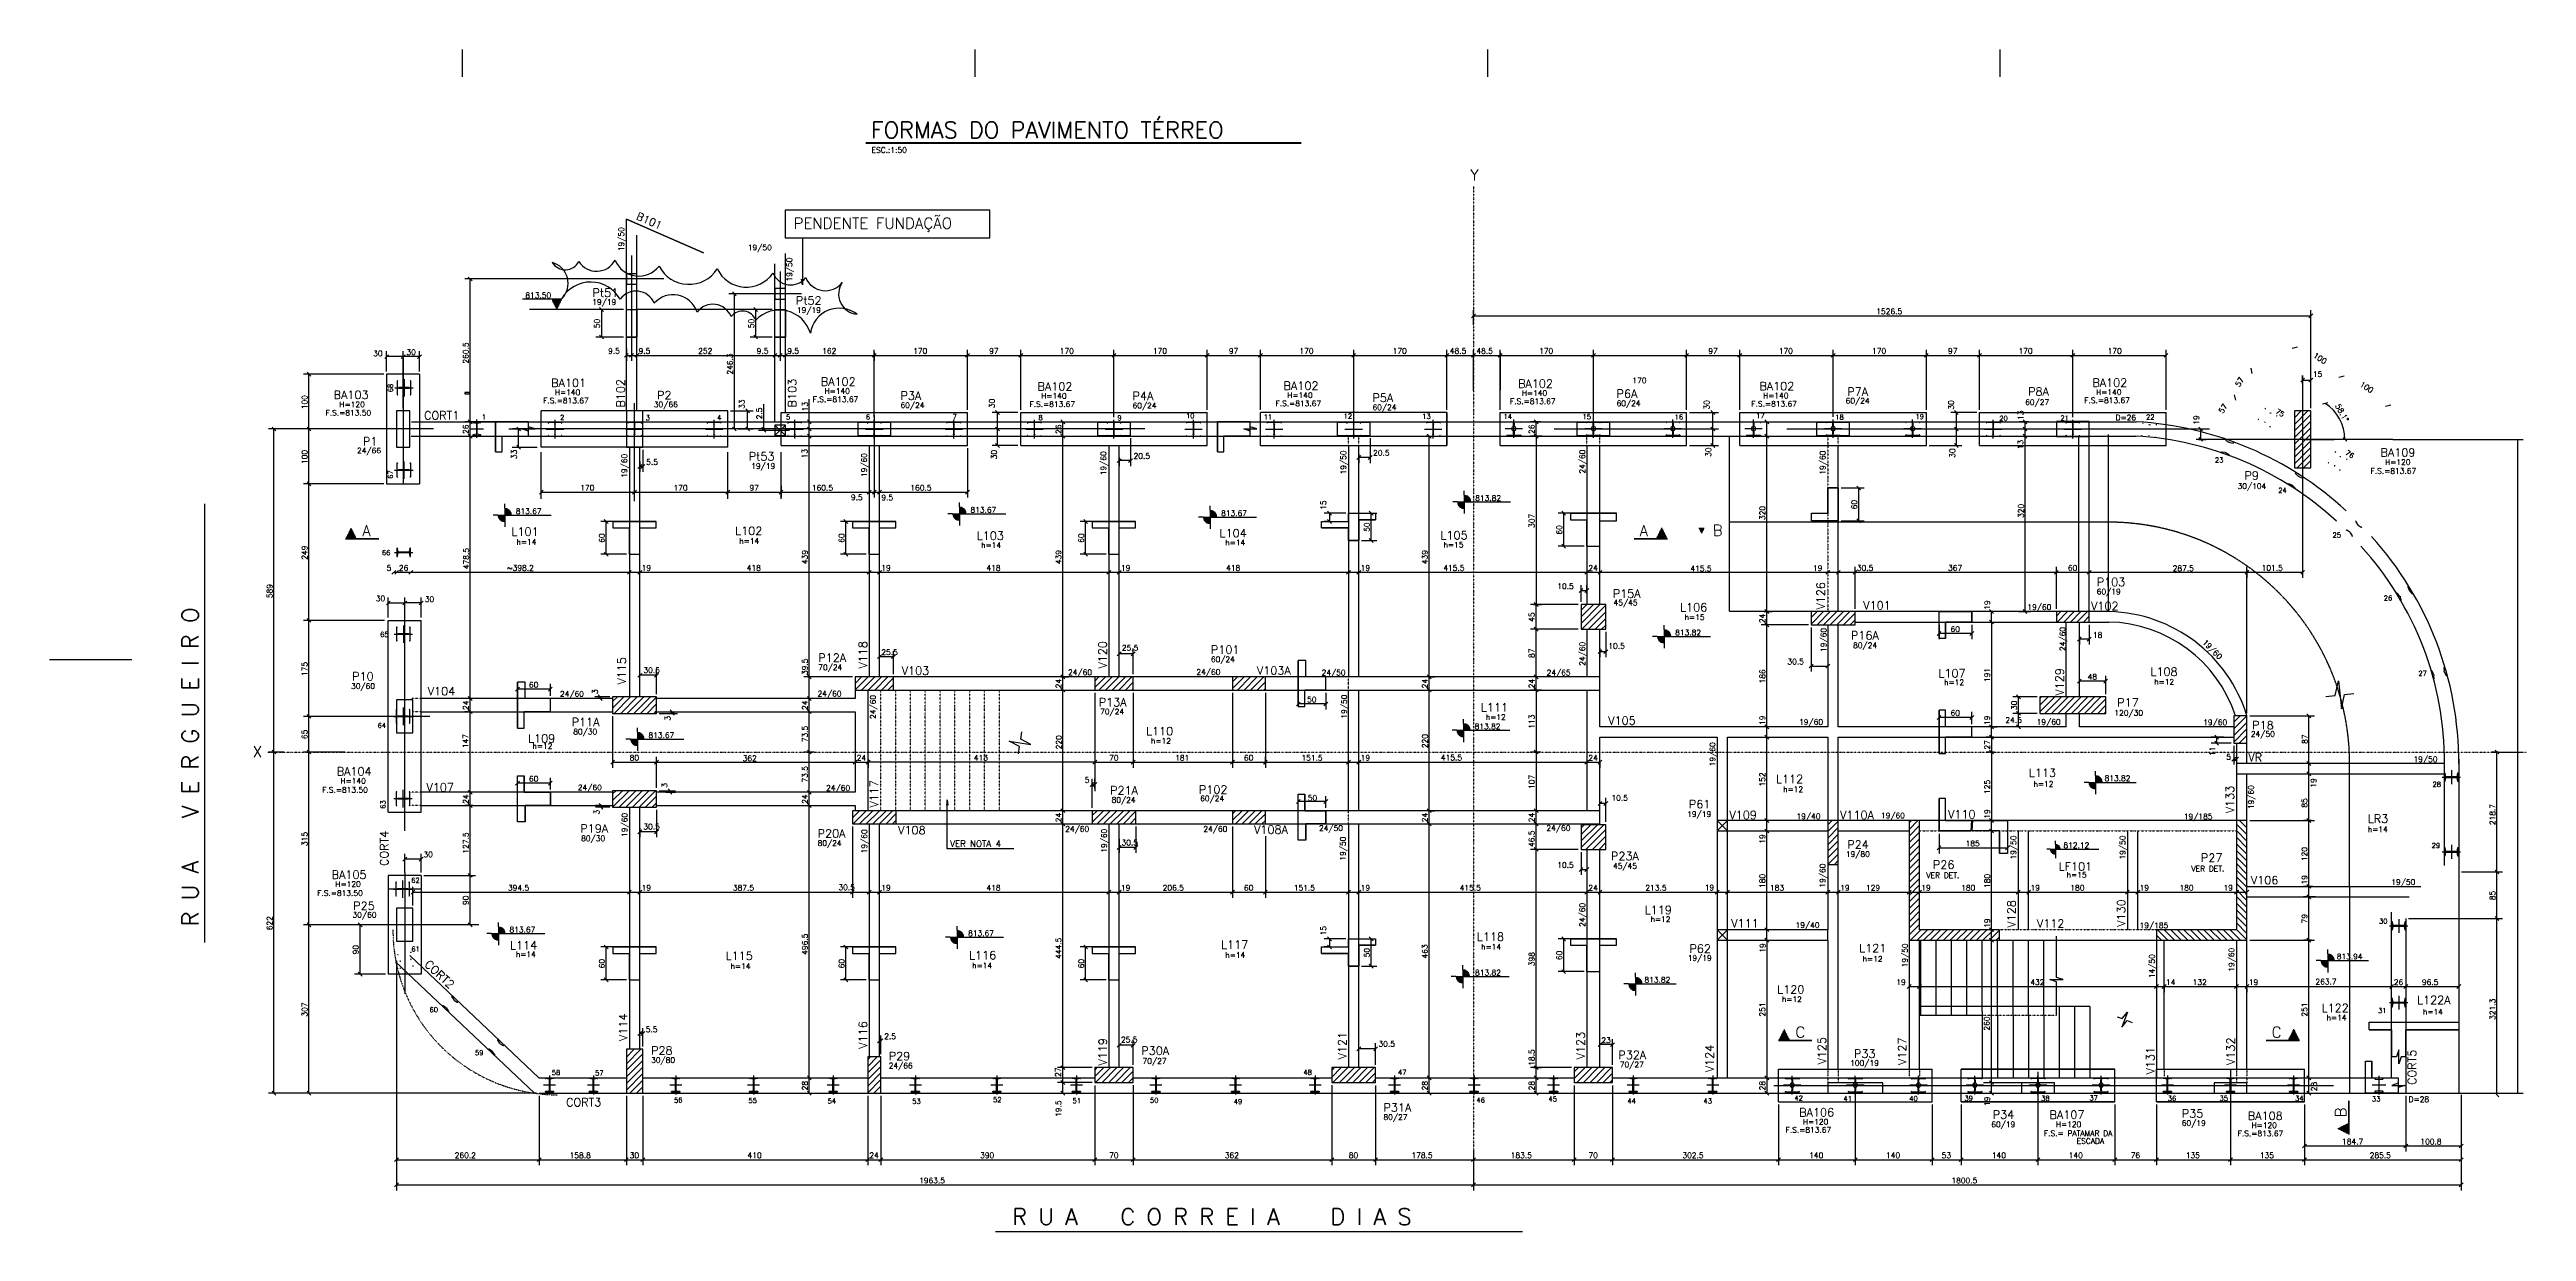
# Model space of a CAD drawing. Extents: x 880 to 5396, y 2011 to 4166.
import ezdxf

# ---------------------------------------------------------------- set-up
doc = ezdxf.new("R2010")
doc.units = 0
doc.header["$MEASUREMENT"] = 0
for name, pattern in [('ESTILO_TQS_0003', [1.5, 0.5, -0.4, 0.1, -0.5]), ('ESTILO_TQS_0004', [2, 0.5, -0.4, 0.1, -0.4, 0.1, -0.5]), ('ESTILO_TQS_0005', [0.4, 0.3, -0.1])]:
    doc.linetypes.add(name, pattern=pattern)
for name, color, linetype in [('1', 1, 'CONTINUOUS'), ('2', 2, 'CONTINUOUS'), ('3', 3, 'CONTINUOUS'), ('4', 4, 'CONTINUOUS'), ('6', 6, 'CONTINUOUS'), ('7', 7, 'CONTINUOUS'), ('8', 8, 'CONTINUOUS'), ('9', 9, 'CONTINUOUS')]:
    doc.layers.add(name, color=color, linetype=linetype)
doc.styles.get("Standard").update_dxf_attribs({"font": 'ROMANS.SHX'})

msp = doc.modelspace()

# ---------------------------------------------------------------- linework, layer by layer
at = {"layer": '1', "linetype": 'Continuous'}
for p, q in [((1555.0315, 3574.062121), (1495.0315, 3574.062121)), ((1495.0315, 3574.062121), (1495.0315, 3374.081772)), ((1555.0315, 3574.062121), (1555.0315, 3374.081772)), ((1540.083998, 3487.0645), (4685.408132, 3487.0645)), ((1777.031636, 3441.0645), (1777.031636, 3507.0645)), ((2117.031486, 3507.0645), (1777.031636, 3507.0645)), ((2117.031486, 3441.0645), (2117.031486, 3507.0645)), ((2214.0315, 3444.064515), (2214.0315, 3504.064515)), ((2214.0315, 3504.064515), (2554.031486, 3504.064515)), ((2554.031486, 3444.064515), (2554.031486, 3504.064515)), ((2651.031486, 3444.064515), (2651.031486, 3504.064515)), ((2651.031486, 3504.064515), (2991.031486, 3504.064515)), ((2991.031486, 3444.064515), (2991.031486, 3504.064515)), ((3088.031486, 3444.064515), (3088.031486, 3504.064515)), ((3428.031486, 3444.064515), (3428.031486, 3504.064515)), ((3525.031636, 3444.064515), (3525.031636, 3504.064515)), ((3525.031636, 3504.064515), (3865.031785, 3504.064515)), ((3865.031785, 3444.064515), (3865.031785, 3504.064515)), ((3962.031636, 3444.064515), (3962.031636, 3504.064515)), ((3962.031636, 3504.064515), (4302.031636, 3504.064515)), ((4302.031636, 3444.064515), (4302.031636, 3504.064515)), ((4399.031486, 3444.064515), (4399.031486, 3504.064515)), ((4399.031486, 3504.064515), (4739.031486, 3504.064515)), ((4739.031486, 3444.064515), (4739.031486, 3504.064515)), ((1540.012714, 3461.0645), (4683.949391, 3461.0645)), ((2117.031486, 3441.0645), (1777.031636, 3441.0645)), ((2214.0315, 3444.064515), (2554.031486, 3444.064515)), ((2651.031486, 3444.064515), (2991.031486, 3444.064515)), ((3088.031486, 3444.064515), (3428.031486, 3444.064515)), ((3525.031636, 3444.064515), (3865.031785, 3444.064515)), ((3962.031636, 3444.064515), (4302.031636, 3444.064515)), ((4399.031486, 3444.064515), (4739.031486, 3444.064515)), ((1495.0315, 3374.081772), (1555.0315, 3374.081772)), ((1480.603771, 3273.484472), (1419.80602, 3273.484472)), ((1419.947068, 3273.571423), (1480.603771, 3273.571423)), ((1420.603768, 3275.079975), (1439.749913, 3275.079975)), ((1421.401517, 3276.675472), (1438.952116, 3276.675472)), ((1422.199265, 3278.270975), (1438.154368, 3278.270975)), ((1422.997068, 3279.866472), (1437.356619, 3279.866472)), ((1423.794816, 3281.462023), (1436.558871, 3281.462023)), ((1424.592565, 3283.05752), (1435.761122, 3283.05752)), ((1425.390319, 3284.653023), (1434.963362, 3284.653023)), ((1426.188068, 3286.24852), (1434.165613, 3286.24852)), ((1426.985816, 3287.844023), (1433.367864, 3287.844023)), ((1427.783565, 3289.439521), (1432.570116, 3289.439521)), ((1428.581319, 3291.035071), (1431.772367, 3291.035071)), ((1429.379068, 3292.630574), (1431.138019, 3292.630574)), ((3829.841764, 3273.571423), (3769.185061, 3273.571423)), ((3769.185061, 3273.484472), (3829.982812, 3273.484472)), ((3829.185064, 3275.079975), (3810.038919, 3275.079975)), ((3828.387315, 3276.675472), (3810.836716, 3276.675472)), ((3827.589567, 3278.270975), (3811.634464, 3278.270975)), ((3826.791764, 3279.866472), (3812.432213, 3279.866472)), ((3825.994016, 3281.462023), (3813.229961, 3281.462023)), ((3825.196267, 3283.05752), (3814.02771, 3283.05752)), ((3824.398513, 3284.653023), (3814.82547, 3284.653023)), ((3823.600764, 3286.24852), (3815.623219, 3286.24852)), ((3822.803016, 3287.844023), (3816.420967, 3287.844023)), ((3822.005267, 3289.439521), (3817.218716, 3289.439521)), ((3821.207513, 3291.035071), (3818.016465, 3291.035071)), ((3820.409764, 3292.630574), (3818.650813, 3292.630574)), ((3887.468868, 3292.982346), (3897.041871, 3293.009728)), ((3888.271177, 3291.389137), (3896.24869, 3291.411956)), ((3889.073486, 3289.795923), (3895.455508, 3289.814177)), ((3889.875795, 3288.202714), (3894.662326, 3288.216405)), ((3890.67811, 3286.609451), (3893.869145, 3286.618579)), ((3891.480419, 3285.016237), (3893.239363, 3285.021268)), ((1498.022897, 3125.081772), (1558.022897, 3125.081772)), ((1498.022897, 2775.0645), (1498.022897, 3125.081772)), ((1558.022897, 2775.0645), (1558.022897, 3125.081772)), ((1030.476824, 3053.259339), (880.474357, 3053.259339)), ((5246.746549, 2678.06465), (5246.746549, 2872.054273)), ((1498.022897, 2775.0645), (1558.022897, 2775.0645)), ((3920.5315, 2741.0645), (3939.5315, 2760.0645)), ((3939.5315, 2741.0645), (3920.5315, 2760.0645)), ((1498.0315, 2660.099045), (1498.0315, 2480.064488)), ((1558.0315, 2660.099045), (1498.0315, 2660.099045)), ((1558.0315, 2660.099045), (1558.0315, 2480.064488)), ((5150.249252, 2291.0645), (5150.249252, 2593.06465)), ((5176.249252, 2581.318461), (5176.249252, 2263.0645)), ((3920.5315, 2542.0645), (3939.5315, 2561.0645)), ((3939.5315, 2542.0645), (3920.5315, 2561.0645)), ((1558.0315, 2480.064488), (1498.0315, 2480.064488)), ((4093.329101, 2359.211001), (4032.531351, 2359.211001)), ((4032.672399, 2359.297952), (4093.329101, 2359.297952)), ((4033.329099, 2360.806504), (4052.475243, 2360.806504)), ((4034.126848, 2362.402001), (4051.677447, 2362.402001)), ((4034.924596, 2363.997504), (4050.879699, 2363.997504)), ((4035.722398, 2365.593001), (4050.08195, 2365.593001)), ((4036.520147, 2367.188552), (4049.284202, 2367.188552)), ((4037.317896, 2368.784049), (4048.486453, 2368.784049)), ((4038.11565, 2370.379552), (4047.688692, 2370.379552)), ((4038.913399, 2371.975049), (4046.890944, 2371.975049)), ((4039.711147, 2373.570552), (4046.093195, 2373.570552)), ((4040.508896, 2375.16605), (4045.295447, 2375.16605)), ((4041.30665, 2376.7616), (4044.497698, 2376.7616)), ((4042.104399, 2378.357103), (4043.86335, 2378.357103)), ((4982.158081, 2359.297952), (4921.501379, 2359.297952)), ((4921.501379, 2359.211001), (4982.29913, 2359.211001)), ((4981.501381, 2360.806504), (4962.355237, 2360.806504)), ((4980.703633, 2362.402001), (4963.153033, 2362.402001)), ((4979.905884, 2363.997504), (4963.950781, 2363.997504)), ((4979.108082, 2365.593001), (4964.74853, 2365.593001)), ((4978.310333, 2367.188552), (4965.546279, 2367.188552)), ((4977.512585, 2368.784049), (4966.344027, 2368.784049)), ((4976.71483, 2370.379552), (4967.141788, 2370.379552)), ((4975.917082, 2371.975049), (4967.939536, 2371.975049)), ((4975.119333, 2373.570552), (4968.737285, 2373.570552)), ((4974.321584, 2375.16605), (4969.535033, 2375.16605)), ((4973.52383, 2376.7616), (4970.332782, 2376.7616)), ((4972.726081, 2378.357103), (4970.96713, 2378.357103)), ((4032.531351, 2307.0645), (4312.5315, 2307.0645)), ((4032.531351, 2247.0645), (4032.531351, 2307.0645)), ((4312.5315, 2247.0645), (4312.5315, 2307.0645)), ((4365.53135, 2247.0645), (4365.53135, 2307.0645)), ((4645.5315, 2247.0645), (4645.5315, 2307.0645)), ((4721.5315, 2247.0645), (4721.5315, 2307.0645)), ((4721.5315, 2307.0645), (4991.53165, 2307.0645)), ((4991.53165, 2247.0645), (4991.53165, 2307.0645)), ((1772.739073, 2291.0645), (1932.0315, 2291.0645)), ((1962.0315, 2291.0645), (2372.0315, 2291.0645)), ((2396.0315, 2291.0645), (2786.0315, 2291.0645)), ((2856.0315, 2291.0645), (3218.0315, 2291.0645)), ((3298.0315, 2291.0645), (3660.0315, 2291.0645)), ((4032.531351, 2247.0645), (4312.5315, 2247.0645)), ((5072.41082, 2188.080237), (5072.41082, 2248.736939)), ((5072.497771, 2248.736939), (5072.497771, 2187.939188)), ((5053.351669, 2197.512236), (5053.351669, 2199.271187)), ((5054.947172, 2196.714488), (5054.947172, 2199.905536)), ((5056.542722, 2195.916733), (5056.542722, 2200.703284)), ((5058.13822, 2195.118985), (5058.13822, 2201.501033)), ((5059.733723, 2194.321236), (5059.733723, 2202.298781)), ((5061.32922, 2193.523488), (5061.32922, 2203.09653)), ((5062.924723, 2192.725733), (5062.924723, 2203.894291)), ((5064.52022, 2191.927985), (5064.52022, 2204.692039)), ((5066.115771, 2191.130236), (5066.115771, 2205.489788)), ((5067.711268, 2190.332434), (5067.711268, 2206.287536)), ((5069.306771, 2189.534685), (5069.306771, 2207.085285)), ((5070.902268, 2188.736937), (5070.902268, 2207.883081))]:
    msp.add_line(p, q, dxfattribs=at)
for points in [[(1637.385147, 3537.845838), (1646.329824, 3537.845838), (1646.329824, 3540.709596), (1637.385147, 3540.709596), (1637.385147, 3537.845838)], [(3428.031486, 3444.064515), (3428.031486, 3504.064515), (3428.031486, 3444.064515), (3428.031486, 3504.064515), (3088.031486, 3504.064515)], [(2646.685905, 2881.936147), (2648.803023, 2895.137273), (2630.059924, 2904.913469), (2669.663226, 2898.562128), (2650.920134, 2908.338362), (2653.037246, 2921.539451)], [(5272.746549, 2872.054273), (5272.746549, 2263.0645)], [(3730.0315, 2291.0645), (5150.249252, 2291.0645), (5150.249252, 2593.06465)], [(1764.498198, 2263.0645), (1511.385005, 2502.652476)], [(1772.739073, 2291.0645), (1537.415701, 2513.813389)], [(4365.53135, 2307.0645), (4645.5315, 2307.0645), (4365.53135, 2307.0645)], [(4886.5315, 2263.0645), (5272.746549, 2263.0645)], [(4365.53135, 2247.0645), (4645.5315, 2247.0645), (4365.53135, 2247.0645)], [(4721.5315, 2247.0645), (4991.53165, 2247.0645), (4721.5315, 2247.0645)]]:
    msp.add_lwpolyline(points, dxfattribs=at)
for centre, radius, start, end in [((4650.344039, 2874.151399), 613.915271, 47.241769, 86.72574), ((4650.344039, 2874.151399), 587.915271, 47.241769, 86.722948), ((4659.139887, 2865.711594), 587.608833, 359.846204, 42.206644), ((4659.139887, 2865.711594), 613.608833, 359.846204, 42.206644)]:
    msp.add_arc(centre, radius, start, end, dxfattribs=at)
at = {"layer": '2', "linetype": 'Continuous'}
for p, q in [((1650.847053, 3744.028966), (1643.775986, 3751.100034)), ((2132.457695, 3716.846439), (2125.386627, 3723.917506)), ((1883.036801, 3695.251005), (1890.107869, 3688.179937)), ((2171.429746, 3688.179937), (2164.358678, 3695.251005)), ((3472.995966, 3676.884525), (3480.067034, 3683.955593)), ((3472.995966, 3676.884525), (3480.067034, 3683.955593)), ((4999.495966, 3676.884525), (5006.567034, 3683.955593)), ((1883.036801, 3645.251005), (1890.107869, 3638.179937)), ((2171.429746, 3638.179937), (2164.358678, 3645.251005)), ((4978.857357, 3622.961477), (4969.118377, 3620.691617)), ((1357.006231, 3570.526587), (1349.935163, 3577.597655)), ((1498.567034, 3609.514435), (1491.495966, 3602.443367)), ((1528.567034, 3609.514435), (1521.495966, 3602.443367)), ((1528.567034, 3609.514435), (1521.495966, 3602.443367)), ((1558.567034, 3609.514435), (1551.495966, 3602.443367)), ((1928.495966, 3604.752559), (1935.567034, 3611.823626)), ((1937.995966, 3604.752559), (1945.067034, 3611.823626)), ((1937.995966, 3604.752559), (1945.067034, 3611.823626)), ((1947.495966, 3604.752559), (1954.567034, 3611.823626)), ((2199.495966, 3604.752559), (2206.567034, 3611.823626)), ((2208.995966, 3604.752559), (2216.067034, 3611.823626)), ((2208.995966, 3604.752559), (2216.067034, 3611.823626)), ((2218.495966, 3604.752559), (2225.567034, 3611.823626)), ((2380.495952, 3604.752559), (2387.56702, 3611.823626)), ((2380.495952, 3604.752559), (2387.56702, 3611.823626)), ((2380.495952, 3604.752559), (2387.56702, 3611.823626)), ((2550.495952, 3604.752559), (2557.56702, 3611.823626)), ((2550.495952, 3604.752559), (2557.56702, 3611.823626)), ((2647.495952, 3604.752559), (2654.56702, 3611.823626)), ((2647.495952, 3604.752559), (2654.56702, 3611.823626)), ((2817.495952, 3604.752559), (2824.56702, 3611.823626)), ((2817.495952, 3604.752559), (2824.56702, 3611.823626)), ((2987.495952, 3604.752559), (2994.56702, 3611.823626)), ((2987.495952, 3604.752559), (2994.56702, 3611.823626)), ((3084.495952, 3604.752559), (3091.56702, 3611.823626)), ((3084.495952, 3604.752559), (3091.56702, 3611.823626)), ((3254.495952, 3604.752559), (3261.56702, 3611.823626)), ((3254.495952, 3604.752559), (3261.56702, 3611.823626)), ((3424.495952, 3604.752559), (3431.56702, 3611.823626)), ((3472.995966, 3604.752559), (3480.067034, 3611.823626)), ((3472.995966, 3604.752559), (3480.067034, 3611.823626)), ((3521.496102, 3604.752559), (3528.56717, 3611.823626)), ((3521.496102, 3604.752559), (3528.56717, 3611.823626)), ((3691.496102, 3604.752559), (3698.56717, 3611.823626)), ((3691.496102, 3604.752559), (3698.56717, 3611.823626)), ((3861.496251, 3604.752559), (3868.567319, 3611.823626)), ((3861.496251, 3604.752559), (3868.567319, 3611.823626)), ((3958.496102, 3604.752559), (3965.56717, 3611.823626)), ((3958.496102, 3604.752559), (3965.56717, 3611.823626)), ((4128.496102, 3604.752559), (4135.56717, 3611.823626)), ((4128.496102, 3604.752559), (4135.56717, 3611.823626)), ((4298.496102, 3604.752559), (4305.56717, 3611.823626)), ((4298.496102, 3604.752559), (4305.56717, 3611.823626)), ((4395.495952, 3604.752559), (4402.56702, 3611.823626)), ((4395.495952, 3604.752559), (4402.56702, 3611.823626)), ((4565.495952, 3604.752559), (4572.56702, 3611.823626)), ((4565.495952, 3604.752559), (4572.56702, 3611.823626)), ((4735.495952, 3604.752559), (4742.56702, 3611.823626)), ((4896.201478, 3575.141979), (4893.931618, 3584.880959)), ((5063.771235, 3570.147718), (5054.032255, 3567.877858)), ((5063.771235, 3570.147718), (5054.032255, 3567.877858)), ((4866.097429, 3526.740737), (4863.827569, 3536.479717)), ((4866.097429, 3526.740737), (4863.827569, 3536.479717)), ((4984.495966, 3559.734194), (4991.567034, 3566.805262)), ((4984.495966, 3559.734194), (4991.567034, 3566.805262)), ((4999.495966, 3559.734194), (5006.567034, 3566.805262)), ((4999.495966, 3559.734194), (5006.567034, 3566.805262)), ((1293.21229, 3470.528966), (1286.141222, 3477.600034)), ((1357.006231, 3470.528966), (1349.935163, 3477.600034)), ((1357.006231, 3470.528966), (1349.935163, 3477.600034)), ((1650.847053, 3483.528966), (1643.775986, 3490.600034)), ((1650.847053, 3483.528966), (1643.775986, 3490.600034)), ((1739.186105, 3470.528981), (1732.115037, 3477.600049)), ((1739.186105, 3470.528981), (1732.115037, 3477.600049)), ((2132.457695, 3470.528981), (2125.386627, 3477.600049)), ((2156.705103, 3503.528966), (2149.634036, 3510.600034)), ((2156.705103, 3470.528981), (2149.634036, 3477.600049)), ((2156.705103, 3470.528981), (2149.634036, 3477.600049)), ((2186.217484, 3470.528981), (2179.146416, 3477.600049)), ((2269.097174, 3483.528966), (2262.026106, 3490.600034)), ((2269.097174, 3470.528981), (2262.026106, 3477.600049)), ((2269.097174, 3470.528981), (2262.026106, 3477.600049)), ((2612.290529, 3500.528981), (2605.219461, 3507.600049)), ((2612.290529, 3470.528981), (2605.219461, 3477.600049)), ((2612.290529, 3470.528981), (2605.219461, 3477.600049)), ((2731.443071, 3483.528966), (2724.372003, 3490.600034)), ((3594.098437, 3483.528966), (3587.027369, 3490.600034)), ((3916.440628, 3500.528981), (3909.36956, 3507.600049)), ((3916.440628, 3470.528869), (3909.36956, 3477.599937)), ((3916.440628, 3470.528869), (3909.36956, 3477.599937)), ((4014.684261, 3483.528966), (4007.613194, 3490.600034)), ((4360.272221, 3500.528981), (4353.201153, 3507.600049)), ((4360.272221, 3470.528966), (4353.201153, 3477.600034)), ((4360.272221, 3470.528966), (4353.201153, 3477.600034)), ((4485.506357, 3483.528966), (4478.435289, 3490.600034)), ((4485.506357, 3470.528966), (4478.435289, 3477.600034)), ((4485.506357, 3470.528966), (4478.435289, 3477.600034)), ((4805.736793, 3470.528966), (4798.665725, 3477.600034)), ((5033.672963, 3521.753588), (5023.933953, 3519.483856)), ((5148.688002, 3517.332162), (5138.949022, 3515.062302)), ((1650.847053, 3457.528966), (1643.775986, 3464.600034)), ((1650.847053, 3457.528966), (1643.775986, 3464.600034)), ((1739.186105, 3437.528966), (1732.115037, 3444.600034)), ((2186.217484, 3468.028966), (2179.146416, 3475.100034)), ((2269.097174, 3457.528966), (2262.026106, 3464.600034)), ((2269.097174, 3457.528966), (2262.026106, 3464.600034)), ((2612.290529, 3440.528981), (2605.219461, 3447.600049)), ((2731.443071, 3457.528966), (2724.372003, 3464.600034)), ((2731.443071, 3457.528966), (2724.372003, 3464.600034)), ((3399.231952, 3457.528966), (3392.160884, 3464.600034)), ((3587.027369, 3464.600034), (3594.098437, 3457.528966)), ((3594.098437, 3457.528966), (3587.027369, 3464.600034)), ((3916.440628, 3440.528981), (3909.36956, 3447.600049)), ((4014.684261, 3457.528966), (4007.613194, 3464.600034)), ((4014.684261, 3457.528966), (4007.613194, 3464.600034)), ((4360.272221, 3440.528981), (4353.201153, 3447.600049)), ((4485.506357, 3457.528966), (4478.435289, 3464.600034)), ((4485.506357, 3457.528966), (4478.435289, 3464.600034)), ((4805.736793, 3451.528966), (4798.665725, 3458.600034)), ((5068.766833, 3451.528966), (5061.695765, 3458.600034)), ((1960.040543, 3409.234478), (1952.969475, 3402.16341)), ((1965.567034, 3409.234478), (1958.495966, 3402.16341)), ((2834.067034, 3419.795231), (2826.995966, 3412.724164)), ((2854.567034, 3419.795231), (2847.495966, 3412.724164)), ((3271.067034, 3425.428194), (3263.995966, 3418.357127)), ((3291.567034, 3425.428194), (3284.495966, 3418.357127)), ((1357.006231, 3370.546238), (1349.935163, 3377.617306)), ((1357.006231, 3370.546238), (1349.935163, 3377.617306)), ((1773.496102, 3355.262826), (1780.56717, 3362.333894)), ((1943.495952, 3355.262826), (1950.56702, 3362.333894)), ((1943.495952, 3355.262826), (1950.56702, 3362.333894)), ((2113.495952, 3355.262826), (2120.56702, 3362.333894)), ((2113.495952, 3355.262826), (2120.56702, 3362.333894)), ((2210.495966, 3355.262826), (2217.567034, 3362.333894)), ((2210.495966, 3355.262826), (2217.567034, 3362.333894)), ((2210.495966, 3355.262826), (2217.567034, 3362.333894)), ((2370.995966, 3355.262826), (2378.067034, 3362.333894)), ((2370.995966, 3355.262826), (2378.067034, 3362.333894)), ((2380.495952, 3355.262826), (2387.56702, 3362.333894)), ((2380.495952, 3355.262826), (2387.56702, 3362.333894)), ((2389.995966, 3355.262826), (2397.067034, 3362.333894)), ((2389.995966, 3355.262826), (2397.067034, 3362.333894)), ((2550.495952, 3355.262826), (2557.56702, 3362.333894)), ((4175.086377, 3370.064458), (4182.157445, 3362.99339)), ((1898.871156, 3301.99339), (1891.800088, 3309.064458)), ((2335.889486, 3301.99339), (2328.818418, 3309.064458)), ((2772.889486, 3301.99339), (2765.818418, 3309.064458)), ((3210.449488, 3324.064458), (3217.520556, 3316.99339)), ((3210.449488, 3309.064458), (3217.520556, 3301.99339)), ((3293.545331, 3316.99339), (3286.474263, 3324.064458)), ((3644.389486, 3316.99339), (3637.318419, 3324.064458)), ((4175.086377, 3310.064458), (4182.157445, 3302.99339)), ((3293.545331, 3266.99339), (3286.474263, 3274.064458)), ((3644.389486, 3256.99339), (3637.318419, 3264.064458)), ((1504.796042, 3209.130716), (1511.867109, 3216.201784)), ((1509.796063, 3209.130716), (1516.86713, 3216.201784)), ((1509.796063, 3209.130716), (1516.86713, 3216.201784)), ((1535.79616, 3209.130716), (1542.867228, 3216.201784)), ((1535.79616, 3209.130716), (1542.867228, 3216.201784)), ((1898.871156, 3241.99339), (1891.800088, 3249.064458)), ((1933.98177, 3209.130716), (1941.052838, 3216.201784)), ((1933.98177, 3209.130716), (1941.052838, 3216.201784)), ((1933.98177, 3209.130716), (1941.052838, 3216.201784)), ((1952.98177, 3209.130716), (1960.052838, 3216.201784)), ((1952.98177, 3209.130716), (1960.052838, 3216.201784)), ((2335.889486, 3241.99339), (2328.818418, 3249.064458)), ((2370.995966, 3209.130716), (2378.067034, 3216.201784)), ((2370.995966, 3209.130716), (2378.067034, 3216.201784)), ((2389.995966, 3209.130716), (2397.067034, 3216.201784)), ((2389.995966, 3209.130716), (2397.067034, 3216.201784)), ((2772.889486, 3241.99339), (2765.818418, 3249.064458)), ((2807.995966, 3209.130716), (2815.067034, 3216.201784)), ((2807.995966, 3209.130716), (2815.067034, 3216.201784)), ((2826.995966, 3209.130716), (2834.067034, 3216.201784)), ((2826.995966, 3209.130716), (2834.067034, 3216.201784)), ((3244.995966, 3209.130716), (3252.067034, 3216.201784)), ((3244.995966, 3209.130716), (3252.067034, 3216.201784)), ((3263.995966, 3209.130716), (3271.067034, 3216.201784)), ((3263.995966, 3209.130716), (3271.067034, 3216.201784)), ((3679.495966, 3209.130716), (3686.567034, 3216.201784)), ((3679.495966, 3209.130716), (3686.567034, 3216.201784)), ((3703.495966, 3209.130716), (3710.567034, 3216.201784)), ((3703.495966, 3209.130716), (3710.567034, 3216.201784)), ((4118.995966, 3209.130716), (4126.067034, 3216.201784)), ((4118.995966, 3209.130716), (4126.067034, 3216.201784)), ((4137.995966, 3209.130716), (4145.067034, 3216.201784)), ((4137.995966, 3209.130716), (4145.067034, 3216.201784)), ((4168.495966, 3209.130716), (4175.567034, 3216.201784)), ((4168.495966, 3209.130716), (4175.567034, 3216.201784)), ((4535.495966, 3209.130716), (4542.567034, 3216.201784)), ((4535.495966, 3209.130716), (4542.567034, 3216.201784)), ((4595.495966, 3209.130716), (4602.567034, 3216.201784)), ((4595.495966, 3209.130716), (4602.567034, 3216.201784)), ((4882.995966, 3209.130716), (4890.067034, 3216.201784)), ((4882.995966, 3209.130716), (4890.067034, 3216.201784)), ((4882.995966, 3209.130716), (4890.067034, 3216.201784)), ((4984.495966, 3209.130716), (4991.567034, 3216.201784)), ((3668.995966, 3175.831362), (3676.067034, 3182.90243)), ((3679.495966, 3175.831362), (3686.567034, 3182.90243)), ((1357.006231, 3121.546238), (1349.935163, 3128.617306)), ((1357.006231, 3121.546238), (1349.935163, 3128.617306)), ((1494.487363, 3153.216894), (1501.558431, 3160.287962)), ((1531.558431, 3160.287962), (1524.487363, 3153.216894)), ((1524.487363, 3153.216894), (1531.558431, 3160.287962)), ((1561.558431, 3160.287962), (1554.487363, 3153.216894)), ((3594.098437, 3150.528966), (3587.027369, 3157.600034)), ((3594.098437, 3150.528966), (3587.027369, 3157.600034)), ((3587.027369, 3157.600034), (3594.098437, 3150.528966)), ((4014.684261, 3137.528966), (4007.613194, 3144.600034)), ((4014.684261, 3137.528966), (4007.613194, 3144.600034)), ((4014.684261, 3137.528966), (4007.613194, 3144.600034)), ((4014.684261, 3113.528966), (4007.613194, 3120.600034)), ((4014.684261, 3113.528966), (4007.613194, 3120.600034)), ((4424.524719, 3137.528966), (4417.453651, 3144.600034)), ((4424.524719, 3137.528966), (4417.453651, 3144.600034)), ((4424.524719, 3118.528966), (4417.453651, 3125.600034)), ((4424.524719, 3118.528966), (4417.453651, 3125.600034)), ((4417.453651, 3125.600034), (4424.524719, 3118.528966)), ((4485.506357, 3137.528966), (4478.435289, 3144.600034)), ((3594.098437, 3105.528966), (3587.027369, 3112.600034)), ((3594.098437, 3105.528966), (3587.027369, 3112.600034)), ((3710.567034, 3071.528187), (3703.495966, 3064.45712)), ((3721.067034, 3071.528187), (3713.995966, 3064.45712)), ((4328.666198, 3104.564479), (4321.595131, 3097.493411)), ((4388.666198, 3104.564479), (4381.595131, 3097.493411)), ((4584.567034, 3094.380051), (4577.495966, 3087.308983)), ((4602.567034, 3094.380051), (4595.495966, 3087.308983)), ((1960.066326, 3028.426472), (1952.995258, 3021.355404)), ((1990.567034, 3028.426472), (1983.495966, 3021.355404)), ((2269.097174, 3018.528966), (2262.026106, 3025.600034)), ((2269.097174, 3018.528966), (2262.026106, 3025.600034)), ((2269.097174, 3018.528966), (2262.026106, 3025.600034)), ((2397.067034, 3062.371767), (2389.995966, 3055.300699)), ((2422.567034, 3062.371767), (2415.495966, 3055.300699)), ((2731.443071, 3018.528966), (2724.372003, 3025.600034)), ((2731.443071, 3018.528966), (2724.372003, 3025.600034)), ((2731.443071, 3018.528966), (2724.372003, 3025.600034)), ((2834.067034, 3067.421698), (2826.995966, 3060.35063)), ((2859.567034, 3067.421698), (2852.495966, 3060.35063)), ((3399.231952, 3018.528966), (3392.160884, 3025.600034)), ((3399.231952, 3018.528966), (3392.160884, 3025.600034)), ((3399.231952, 3018.528966), (3392.160884, 3025.600034)), ((3594.098437, 3018.528966), (3587.027369, 3025.600034)), ((3594.098437, 3018.528966), (3587.027369, 3025.600034)), ((4088.495966, 3038.306526), (4095.567034, 3045.377594)), ((4118.995966, 3038.306526), (4126.067034, 3045.377594)), ((1650.847053, 2979.028966), (1643.775986, 2986.100034)), ((1650.847053, 2979.028966), (1643.775986, 2986.100034)), ((1650.847053, 2979.028966), (1643.775986, 2986.100034)), ((1737.092207, 3003.160483), (1730.021139, 2996.089416)), ((1797.092207, 3003.160483), (1790.021139, 2996.089416)), ((1880.768117, 2989.100034), (1887.839185, 2982.028966)), ((1880.768117, 2986.100034), (1887.839185, 2979.028966)), ((2269.097174, 2979.028966), (2262.026106, 2986.100034)), ((2269.097174, 2979.028966), (2262.026106, 2986.100034)), ((2731.443071, 2994.528966), (2724.372003, 3001.600034)), ((2731.443071, 2994.528966), (2724.372003, 3001.600034)), ((3399.231952, 2994.528966), (3392.160884, 3001.600034)), ((3399.231952, 2994.528966), (3392.160884, 3001.600034)), ((3594.098437, 2994.528966), (3587.027369, 3001.600034)), ((3594.098437, 2994.528966), (3587.027369, 3001.600034)), ((3587.027369, 3001.600034), (3594.098437, 2994.528966)), ((4473.519757, 2982.028966), (4466.448689, 2989.100034)), ((4584.567034, 3017.734322), (4577.495966, 3010.663254)), ((4632.567034, 3017.734322), (4625.495966, 3010.663254)), ((1357.006231, 2946.546238), (1349.935163, 2953.617306)), ((1357.006231, 2946.546238), (1349.935163, 2953.617306)), ((1650.847053, 2955.028966), (1643.775986, 2962.100034)), ((1650.847053, 2955.028966), (1643.775986, 2962.100034)), ((2018.946621, 2955.028966), (2011.875553, 2962.100034)), ((2018.946621, 2952.028966), (2011.875553, 2959.100034)), ((2269.097174, 2955.028966), (2262.026106, 2962.100034)), ((2269.097174, 2955.028966), (2262.026106, 2962.100034)), ((2269.097174, 2955.028966), (2262.026106, 2962.100034)), ((3160.604479, 2976.214298), (3153.533411, 2969.14323)), ((3210.604479, 2976.214298), (3203.533411, 2969.14323)), ((4328.666198, 2951.660483), (4321.595131, 2944.589416)), ((4388.666198, 2951.660483), (4381.595131, 2944.589416)), ((4473.519757, 2952.028966), (4466.448689, 2959.100034)), ((4473.519757, 2952.028966), (4466.448689, 2959.100034)), ((5002.922541, 2947.528966), (4995.851473, 2954.600034)), ((4014.684261, 2927.528966), (4007.613194, 2934.600034)), ((4014.684261, 2927.528966), (4007.613194, 2934.600034)), ((4014.684261, 2908.528966), (4007.613194, 2915.600034)), ((4014.684261, 2908.528966), (4007.613194, 2915.600034)), ((4424.524719, 2927.528966), (4417.453651, 2934.600034)), ((4424.524719, 2927.528966), (4417.453651, 2934.600034)), ((4417.453651, 2934.600034), (4424.524719, 2927.528966)), ((4424.524719, 2908.528966), (4417.453651, 2915.600034)), ((4424.524719, 2908.528966), (4417.453651, 2915.600034)), ((4417.453651, 2915.600034), (4424.524719, 2908.528966)), ((4473.519757, 2927.528966), (4466.448689, 2934.600034)), ((4834.857081, 2908.528966), (4827.786013, 2915.600034)), ((4834.857081, 2897.528966), (4827.786013, 2904.600034)), ((1293.21229, 2881.528966), (1286.141222, 2888.600034)), ((1293.21229, 2881.528966), (1286.141222, 2888.600034)), ((1357.006231, 2881.528966), (1349.935163, 2888.600034)), ((1357.006231, 2881.528966), (1349.935163, 2888.600034)), ((1903.495966, 2862.940874), (1910.567034, 2870.011941)), ((1903.495966, 2862.940874), (1910.567034, 2870.011941)), ((1983.495966, 2862.940874), (1990.567034, 2870.011941)), ((1983.495966, 2862.940874), (1990.567034, 2870.011941)), ((2269.097174, 2881.528966), (2262.026106, 2888.600034)), ((2269.097174, 2881.528966), (2262.026106, 2888.600034)), ((2345.495966, 2862.940874), (2352.567034, 2870.011941)), ((2345.495966, 2862.940874), (2352.567034, 2870.011941)), ((2369.495966, 2862.940874), (2376.567034, 2870.011941)), ((2369.495966, 2862.940874), (2376.567034, 2870.011941)), ((2376.567034, 2870.011941), (2369.495966, 2862.940874)), ((2782.495966, 2862.940874), (2789.567034, 2870.011941)), ((2782.495966, 2862.940874), (2789.567034, 2870.011941)), ((2789.567034, 2870.011941), (2782.495966, 2862.940874)), ((2852.495966, 2862.940874), (2859.567034, 2870.011941)), ((2852.495966, 2862.940874), (2859.567034, 2870.011941)), ((3033.495966, 2862.940874), (3040.567034, 2870.011941)), ((3033.495966, 2862.940874), (3040.567034, 2870.011941)), ((3093.495966, 2862.940874), (3100.567034, 2870.011941)), ((3093.495966, 2862.940874), (3100.567034, 2870.011941)), ((3093.495966, 2862.940874), (3100.567034, 2870.011941)), ((3244.995966, 2862.940874), (3252.067034, 2870.011941)), ((3244.995966, 2862.940874), (3252.067034, 2870.011941)), ((3263.995966, 2862.940874), (3271.067034, 2870.011941)), ((3263.995966, 2862.940874), (3271.067034, 2870.011941)), ((3587.027369, 2888.600034), (3594.098437, 2881.528966)), ((3587.027369, 2888.600034), (3594.098437, 2881.528966)), ((3679.495966, 2862.940874), (3686.567034, 2870.011941)), ((3679.495966, 2862.940874), (3686.567034, 2870.011941)), ((3679.495966, 2862.940874), (3686.567034, 2870.011941)), ((3703.495966, 2862.940874), (3710.567034, 2870.011941)), ((4417.453651, 2888.600034), (4424.524719, 2881.528966)), ((4417.453651, 2888.600034), (4424.524719, 2881.528966)), ((4858.995966, 2868.627341), (4866.067034, 2875.698409)), ((4863.995966, 2868.627341), (4871.067034, 2875.698409)), ((5002.922541, 2860.599345), (4995.851473, 2867.670413)), ((5002.922541, 2860.599345), (4995.851473, 2867.670413)), ((5002.922541, 2841.599345), (4995.851473, 2848.670413)), ((5002.922541, 2841.599345), (4995.851473, 2848.670413)), ((5345.800884, 2881.528966), (5338.729816, 2888.600034)), ((1650.847053, 2808.028966), (1643.775986, 2815.100034)), ((1650.847053, 2808.028966), (1643.775986, 2815.100034)), ((1737.092207, 2831.726738), (1730.021139, 2824.65567)), ((1797.092207, 2831.726738), (1790.021139, 2824.65567)), ((2008.045886, 2818.100034), (2015.116954, 2811.028966)), ((2008.045886, 2815.100034), (2015.116954, 2808.028966)), ((2269.097174, 2808.028966), (2262.026106, 2815.100034)), ((2269.097174, 2808.028966), (2262.026106, 2815.100034)), ((2269.097174, 2808.028966), (2262.026106, 2815.100034)), ((2777.495966, 2822.4363), (2784.567034, 2829.507368)), ((2782.495966, 2822.4363), (2789.567034, 2829.507368)), ((1650.847053, 2784.028966), (1643.775986, 2791.100034)), ((1650.847053, 2784.028966), (1643.775986, 2791.100034)), ((1650.847053, 2784.028966), (1643.775986, 2791.100034)), ((1889.437635, 2784.028966), (1882.366568, 2791.100034)), ((1889.437635, 2781.028966), (1882.366568, 2788.100034)), ((2269.097174, 2784.028966), (2262.026106, 2791.100034)), ((2269.097174, 2784.028966), (2262.026106, 2791.100034)), ((2269.097174, 2784.028966), (2262.026106, 2791.100034)), ((2731.443071, 2774.528966), (2724.372003, 2781.600034)), ((2731.443071, 2774.528966), (2724.372003, 2781.600034)), ((2731.443071, 2750.528966), (2724.372003, 2757.600034)), ((2731.443071, 2750.528966), (2724.372003, 2757.600034)), ((2731.443071, 2750.528966), (2724.372003, 2757.600034)), ((3160.604479, 2798.226738), (3153.533411, 2791.15567)), ((3210.604479, 2798.226738), (3203.533411, 2791.15567)), ((3399.231952, 2774.528966), (3392.160884, 2781.600034)), ((3399.231952, 2774.528966), (3392.160884, 2781.600034)), ((3399.231952, 2750.528966), (3392.160884, 2757.600034)), ((3399.231952, 2750.528966), (3392.160884, 2757.600034)), ((3399.231952, 2750.528966), (3392.160884, 2757.600034)), ((3594.098437, 2774.528966), (3587.027369, 2781.600034)), ((3594.098437, 2774.528966), (3587.027369, 2781.600034)), ((3587.027369, 2781.600034), (3594.098437, 2774.528966)), ((3594.098437, 2750.528966), (3587.027369, 2757.600034)), ((3594.098437, 2750.528966), (3587.027369, 2757.600034)), ((3710.567034, 2794.865058), (3703.495966, 2787.79399)), ((3721.067034, 2794.865058), (3713.995966, 2787.79399)), ((4014.684261, 2756.528966), (4007.613194, 2763.600034)), ((4014.684261, 2756.528966), (4007.613194, 2763.600034)), ((4424.524719, 2756.528966), (4417.453651, 2763.600034)), ((4424.524719, 2756.528966), (4417.453651, 2763.600034)), ((4417.453651, 2763.600034), (4424.524719, 2756.528966)), ((5002.922541, 2756.528966), (4995.851473, 2763.600034)), ((5002.922541, 2756.528966), (4995.851473, 2763.600034)), ((5002.922541, 2756.528966), (4995.851473, 2763.600034)), ((1960.067034, 2743.191062), (1952.995966, 2736.119994)), ((1990.567034, 2743.191062), (1983.495966, 2736.119994)), ((2834.067034, 2714.637514), (2826.995966, 2707.566446)), ((2864.567034, 2714.637514), (2857.495966, 2707.566446)), ((3594.098437, 2704.028966), (3587.027369, 2711.100034)), ((3594.098437, 2704.028966), (3587.027369, 2711.100034)), ((4014.684261, 2737.528966), (4007.613194, 2744.600034)), ((4014.684261, 2737.528966), (4007.613194, 2744.600034)), ((4321.595131, 2706.667588), (4328.666198, 2713.738656)), ((4424.524719, 2737.528966), (4417.453651, 2744.600034)), ((4424.524719, 2737.528966), (4417.453651, 2744.600034)), ((4446.606253, 2706.667588), (4453.677321, 2713.738656)), ((1531.567034, 2693.13683), (1524.495966, 2686.065763)), ((1561.567034, 2693.13683), (1554.495966, 2686.065763)), ((3668.995966, 2667.441812), (3676.067034, 2674.51288)), ((3679.495966, 2667.441812), (3686.567034, 2674.51288)), ((5345.800884, 2662.782927), (5338.729816, 2669.853994)), ((5345.800884, 2662.782927), (5338.729816, 2669.853994)), ((1539.495966, 2625.935407), (1546.567034, 2633.006475)), ((1539.495966, 2625.935407), (1546.567034, 2633.006475)), ((1650.847053, 2656.563511), (1643.775986, 2663.634579)), ((1650.847053, 2656.563511), (1643.775986, 2663.634579)), ((1933.995966, 2625.935407), (1941.067034, 2633.006475)), ((1933.995966, 2625.935407), (1941.067034, 2633.006475)), ((1952.995966, 2625.935407), (1960.067034, 2633.006475)), ((1952.995966, 2625.935407), (1960.067034, 2633.006475)), ((2340.495966, 2625.935407), (2347.567034, 2633.006475)), ((2340.495966, 2625.935407), (2347.567034, 2633.006475)), ((2370.995966, 2625.935407), (2378.067034, 2633.006475)), ((2370.995966, 2625.935407), (2378.067034, 2633.006475)), ((2389.995966, 2625.935407), (2397.067034, 2633.006475)), ((2389.995966, 2625.935407), (2397.067034, 2633.006475)), ((2807.995966, 2625.935407), (2815.067034, 2633.006475)), ((2807.995966, 2625.935407), (2815.067034, 2633.006475)), ((2826.995966, 2625.935407), (2834.067034, 2633.006475)), ((2826.995966, 2625.935407), (2834.067034, 2633.006475)), ((3033.495966, 2625.935407), (3040.567034, 2633.006475)), ((3033.495966, 2625.935407), (3040.567034, 2633.006475)), ((3093.495966, 2625.935407), (3100.567034, 2633.006475)), ((3093.495966, 2625.935407), (3100.567034, 2633.006475)), ((3244.995966, 2625.935407), (3252.067034, 2633.006475)), ((3244.995966, 2625.935407), (3252.067034, 2633.006475)), ((3263.995966, 2625.935407), (3271.067034, 2633.006475)), ((3263.995966, 2625.935407), (3271.067034, 2633.006475)), ((3679.495966, 2625.935407), (3686.567034, 2633.006475)), ((3679.495966, 2625.935407), (3686.567034, 2633.006475)), ((3703.495966, 2625.935407), (3710.567034, 2633.006475)), ((3703.495966, 2625.935407), (3710.567034, 2633.006475)), ((3916.995966, 2625.935407), (3924.067034, 2633.006475)), ((3916.995966, 2625.935407), (3924.067034, 2633.006475)), ((3935.995966, 2625.935407), (3943.067034, 2633.006475)), ((3935.995966, 2625.935407), (3943.067034, 2633.006475)), ((4118.995966, 2625.935407), (4126.067034, 2633.006475)), ((4118.995966, 2625.935407), (4126.067034, 2633.006475)), ((4137.995966, 2625.935407), (4145.067034, 2633.006475)), ((4137.995966, 2625.935407), (4145.067034, 2633.006475)), ((4266.995966, 2625.935407), (4274.067034, 2633.006475)), ((4266.995966, 2625.935407), (4274.067034, 2633.006475)), ((4285.995966, 2625.935407), (4293.067034, 2633.006475)), ((4285.995966, 2625.935407), (4293.067034, 2633.006475)), ((4465.995966, 2625.935407), (4473.067034, 2633.006475)), ((4465.995966, 2625.935407), (4473.067034, 2633.006475)), ((4484.995966, 2625.935407), (4492.067034, 2633.006475)), ((4484.995966, 2625.935407), (4492.067034, 2633.006475)), ((4664.995966, 2625.935407), (4672.067034, 2633.006475)), ((4664.995966, 2625.935407), (4672.067034, 2633.006475)), ((4683.995966, 2625.935407), (4691.067034, 2633.006475)), ((4683.995966, 2625.935407), (4691.067034, 2633.006475)), ((4863.995966, 2625.935407), (4871.067034, 2633.006475)), ((4863.995966, 2625.935407), (4871.067034, 2633.006475)), ((4882.995966, 2625.935407), (4890.067034, 2633.006475)), ((4882.995966, 2625.935407), (4890.067034, 2633.006475)), ((5002.922541, 2636.529061), (4995.851473, 2643.600128)), ((5002.922541, 2636.529061), (4995.851473, 2643.600128)), ((5002.922541, 2617.529061), (4995.851473, 2624.600128)), ((5002.922541, 2617.529061), (4995.851473, 2624.600128)), ((5345.800884, 2577.782927), (5338.729816, 2584.853994)), ((5345.800884, 2577.782927), (5338.729816, 2584.853994)), ((1357.006231, 2566.529008), (1349.935163, 2573.600076)), ((1357.006231, 2566.529008), (1349.935163, 2573.600076)), ((1450.161797, 2566.529008), (1443.090729, 2573.600076)), ((1650.847053, 2566.529008), (1643.775986, 2573.600076)), ((1898.871156, 2526.0669), (1891.800088, 2533.137967)), ((2335.871156, 2526.0669), (2328.800088, 2533.137967)), ((2772.871156, 2526.0669), (2765.800088, 2533.137967)), ((3210.449488, 2548.137967), (3217.520556, 2541.0669)), ((3210.449488, 2533.137967), (3217.520556, 2526.0669)), ((3293.545331, 2541.0669), (3286.474263, 2548.137967)), ((3644.389486, 2541.0669), (3637.318419, 2548.137967)), ((4014.684261, 2557.528966), (4007.613194, 2564.600034)), ((4014.684261, 2557.528966), (4007.613194, 2564.600034)), ((4014.684261, 2538.528966), (4007.613194, 2545.600034)), ((4014.684261, 2538.528966), (4007.613194, 2545.600034)), ((4007.613194, 2545.600034), (4014.684261, 2538.528966)), ((4424.524719, 2557.528966), (4417.453651, 2564.600034)), ((4424.524719, 2557.528966), (4417.453651, 2564.600034)), ((4424.524719, 2538.528966), (4417.453651, 2545.600034)), ((4424.524719, 2538.528966), (4417.453651, 2545.600034)), ((5002.922541, 2538.528966), (4995.851473, 2545.600034)), ((5002.922541, 2538.528966), (4995.851473, 2545.600034)), ((5002.922541, 2538.528966), (4995.851473, 2545.600034)), ((5002.922541, 2538.528966), (4995.851473, 2545.600034)), ((1450.161797, 2476.528954), (1443.090729, 2483.600022)), ((3293.545331, 2491.0669), (3286.474263, 2498.137967)), ((3644.389486, 2481.0669), (3637.318419, 2488.137967)), ((1898.871156, 2466.0669), (1891.800088, 2473.137967)), ((2335.871156, 2466.0669), (2328.800088, 2473.137967)), ((2772.871156, 2466.0669), (2765.800088, 2473.137967)), ((4266.995966, 2453.799781), (4274.067034, 2460.870849)), ((4285.995966, 2453.799781), (4293.067034, 2460.870849)), ((4285.995966, 2453.799781), (4293.067034, 2460.870849)), ((4717.995966, 2453.799781), (4725.067034, 2460.870849)), ((4717.995966, 2453.799781), (4725.067034, 2460.870849)), ((4731.995966, 2453.799781), (4739.067034, 2460.870849)), ((4731.995966, 2453.799781), (4739.067034, 2460.870849)), ((4863.995966, 2453.799781), (4871.067034, 2460.870849)), ((4863.995966, 2453.799781), (4871.067034, 2460.870849)), ((4882.995966, 2453.799781), (4890.067034, 2460.870849)), ((4882.995966, 2453.799781), (4890.067034, 2460.870849)), ((4882.995966, 2453.799781), (4890.067034, 2460.870849)), ((5146.713718, 2453.799781), (5153.784786, 2460.870849)), ((5146.713718, 2453.799781), (5153.784786, 2460.870849)), ((5172.713718, 2453.799781), (5179.784786, 2460.870849)), ((5172.713718, 2453.799781), (5179.784786, 2460.870849)), ((5269.211015, 2453.799781), (5276.282083, 2460.870849)), ((5269.211015, 2453.799781), (5276.282083, 2460.870849)), ((1960.067034, 2375.198843), (1952.995966, 2368.127775)), ((1965.567034, 2375.198843), (1958.495966, 2368.127775)), ((2397.067034, 2361.979364), (2389.995966, 2354.908297)), ((2399.567034, 2361.979364), (2392.495966, 2354.908297)), ((2834.067034, 2353.809891), (2826.995966, 2346.738823)), ((2859.567034, 2353.809891), (2852.495966, 2346.738823)), ((3710.567034, 2355.026097), (3703.495966, 2347.95503)), ((3733.567034, 2355.026097), (3726.495966, 2347.95503)), ((2731.443071, 2306.028966), (2724.372003, 2313.100034)), ((2731.443071, 2306.028966), (2724.372003, 2313.100034)), ((3271.067034, 2347.427979), (3263.995966, 2340.356911)), ((3301.567034, 2347.427979), (3294.495966, 2340.356911)), ((3594.098437, 2306.028966), (3587.027369, 2313.100034)), ((3594.098437, 2306.028966), (3587.027369, 2313.100034)), ((3594.098437, 2306.028966), (3587.027369, 2313.100034)), ((1293.21229, 2259.528966), (1286.141222, 2266.600034)), ((1357.006231, 2259.528966), (1349.935163, 2266.600034)), ((2269.097174, 2287.528966), (2262.026106, 2294.600034)), ((2269.097174, 2287.528966), (2262.026106, 2294.600034)), ((2269.097174, 2259.528966), (2262.026106, 2266.600034)), ((2731.443071, 2279.028966), (2724.372003, 2286.100034)), ((2731.443071, 2279.028966), (2724.372003, 2286.100034)), ((2731.443071, 2259.528966), (2724.372003, 2266.600034)), ((3399.231952, 2287.528966), (3392.160884, 2294.600034)), ((3399.231952, 2287.528966), (3392.160884, 2294.600034)), ((3399.231952, 2259.528966), (3392.160884, 2266.600034)), ((3594.098437, 2287.528966), (3587.027369, 2294.600034)), ((3594.098437, 2287.528966), (3587.027369, 2294.600034)), ((3594.098437, 2259.528966), (3587.027369, 2266.600034)), ((4007.613194, 2294.600034), (4014.684261, 2287.528966)), ((4007.613194, 2294.600034), (4014.684261, 2287.528966)), ((4007.613194, 2266.600034), (4014.684261, 2259.528966)), ((4424.524719, 2278.528966), (4417.453651, 2285.600034)), ((4424.524719, 2278.528966), (4417.453651, 2285.600034)), ((4424.524719, 2259.528966), (4417.453651, 2266.600034)), ((5002.922541, 2287.528966), (4995.851473, 2294.600034)), ((5002.922541, 2287.528966), (4995.851473, 2294.600034)), ((5002.922541, 2259.528966), (4995.851473, 2266.600034)), ((5345.800884, 2256.530715), (5338.729816, 2263.601783)), ((4987.996116, 2163.167027), (4995.067183, 2170.238095)), ((5172.713718, 2163.167027), (5179.784786, 2170.238095)), ((5172.713718, 2163.167027), (5179.784786, 2170.238095)), ((5273.492966, 2163.167027), (5280.564033, 2170.238095)), ((1509.495966, 2138.141848), (1516.567034, 2145.212916)), ((1769.690647, 2138.141848), (1776.761715, 2145.212916)), ((1769.690647, 2138.141848), (1776.761715, 2145.212916)), ((1928.495966, 2138.141848), (1935.567034, 2145.212916)), ((1928.495966, 2138.141848), (1935.567034, 2145.212916)), ((1958.495966, 2138.141848), (1965.567034, 2145.212916)), ((1958.495966, 2138.141848), (1965.567034, 2145.212916)), ((2368.495966, 2138.141848), (2375.567034, 2145.212916)), ((2368.495966, 2138.141848), (2375.567034, 2145.212916)), ((2392.495966, 2138.141848), (2399.567034, 2145.212916)), ((2392.495966, 2138.141848), (2399.567034, 2145.212916)), ((2782.495966, 2138.141848), (2789.567034, 2145.212916)), ((2782.495966, 2138.141848), (2789.567034, 2145.212916)), ((2852.495966, 2138.141848), (2859.567034, 2145.212916)), ((2852.495966, 2138.141848), (2859.567034, 2145.212916)), ((3214.495966, 2138.141848), (3221.567034, 2145.212916)), ((3214.495966, 2138.141848), (3221.567034, 2145.212916)), ((3294.495966, 2138.141848), (3301.567034, 2145.212916)), ((3472.995966, 2138.141848), (3480.067034, 2145.212916)), ((3472.995966, 2138.141848), (3480.067034, 2145.212916)), ((3656.495966, 2138.141848), (3663.567034, 2145.212916)), ((3726.495966, 2138.141848), (3733.567034, 2145.212916)), ((3726.495966, 2138.141848), (3733.567034, 2145.212916)), ((3726.495966, 2138.141848), (3733.567034, 2145.212916)), ((4028.995817, 2138.141848), (4036.066884, 2145.212916)), ((4028.995817, 2138.141848), (4036.066884, 2145.212916)), ((4168.995966, 2138.141848), (4176.067034, 2145.212916)), ((4168.995966, 2138.141848), (4176.067034, 2145.212916)), ((4308.995966, 2138.141848), (4316.067034, 2145.212916)), ((4308.995966, 2138.141848), (4316.067034, 2145.212916)), ((4361.995817, 2138.141848), (4369.066884, 2145.212916)), ((4361.995817, 2138.141848), (4369.066884, 2145.212916)), ((4501.995891, 2138.141848), (4509.066959, 2145.212916)), ((4501.995891, 2138.141848), (4509.066959, 2145.212916)), ((4641.995966, 2138.141848), (4649.067034, 2145.212916)), ((4641.995966, 2138.141848), (4649.067034, 2145.212916)), ((4717.995966, 2138.141848), (4725.067034, 2145.212916)), ((4717.995966, 2138.141848), (4725.067034, 2145.212916)), ((4852.995966, 2138.141848), (4860.067034, 2145.212916)), ((4852.995966, 2138.141848), (4860.067034, 2145.212916)), ((4987.996116, 2138.141848), (4995.067183, 2145.212916)), ((4987.996116, 2138.141848), (4995.067183, 2145.212916)), ((5273.492966, 2138.141848), (5280.564033, 2145.212916)), ((1509.495966, 2092.25818), (1516.567034, 2099.329248)), ((3472.995966, 2092.25818), (3480.067034, 2099.329248)), ((3472.995966, 2092.25818), (3480.067034, 2099.329248)), ((3472.995966, 2092.25818), (3480.067034, 2099.329248)), ((5273.492966, 2092.25818), (5280.564033, 2099.329248))]:
    msp.add_line(p, q, dxfattribs=at)
msp.add_arc((4988.030069, 3455.0645), 77.20123, 0, 58.11894, dxfattribs=at)
at = {"layer": '2', "linetype": 'ESTILO_TQS_0003'}
msp.add_arc((1806.543479, 2560.051074), 300, 179.842916, 270.000251, dxfattribs=at)
at = {"layer": '3', "linetype": 'Continuous'}
for p, q in [((1632.776533, 4165.886032), (1632.776533, 4115.886532)), ((2567.260641, 4165.886032), (2567.260641, 4115.886532)), ((3501.744749, 4165.886032), (3501.744749, 4115.886532)), ((4436.228857, 4165.886032), (4436.228857, 4115.886532)), ((1932.0315, 3507.0645), (1932.0315, 3856.389947)), ((1951.0315, 3507.0645), (1951.0315, 3827.372738)), ((2222.0315, 3504.064515), (2222.0315, 3794.199232)), ((1814.509262, 3710.46548), (1742.509277, 3710.46548)), ((1796.595342, 3708.793266), (1813.6732, 3708.793266)), ((1797.431441, 3707.121105), (1812.837101, 3707.121105)), ((1798.267539, 3705.448909), (1812.001039, 3705.448909)), ((1799.103601, 3703.776748), (1811.164941, 3703.776748)), ((1799.939699, 3702.104587), (1810.328843, 3702.104552)), ((1800.775798, 3700.432391), (1809.49278, 3700.432391)), ((1801.611896, 3698.760186), (1808.656682, 3698.760222)), ((1802.447994, 3697.08798), (1807.820584, 3697.088025)), ((1803.284092, 3695.41582), (1806.984486, 3695.41582)), ((1804.120155, 3693.743659), (1806.14837, 3693.743659)), ((4973.0315, 3482.450405), (4997.645595, 3507.0645)), ((4973.0315, 3494.471221), (4985.624779, 3507.0645)), ((4973.0315, 3506.492036), (4973.603964, 3507.0645)), ((4973.0315, 3470.42959), (5003.0315, 3500.42959)), ((4973.0315, 3458.408775), (5003.0315, 3488.408775)), ((4973.0315, 3446.387959), (5003.0315, 3476.387959)), ((4973.0315, 3434.367144), (5003.0315, 3464.367144)), ((4973.0315, 3422.346329), (5003.0315, 3452.346329)), ((4973.0315, 3410.325514), (5003.0315, 3440.325514)), ((4977.791302, 3403.0645), (5003.0315, 3428.304698)), ((4989.812117, 3403.0645), (5003.0315, 3416.283883)), ((5001.832932, 3403.0645), (5003.0315, 3404.263068)), ((3459.48609, 3353.524567), (3459.48609, 3361.235383)), ((3459.48609, 3353.524567), (3459.48609, 3328.524567)), ((3459.48609, 3352.917219), (3463.335215, 3352.917219)), ((3459.48609, 3352.12437), (3465.234553, 3352.12437)), ((3459.48609, 3351.331521), (3466.558348, 3351.331521)), ((3459.48609, 3350.53866), (3467.593609, 3350.53866)), ((3459.48609, 3349.745871), (3468.440949, 3349.745871)), ((3459.48609, 3348.953022), (3469.149958, 3348.953022)), ((3459.48609, 3348.160161), (3469.749295, 3348.160161)), ((3459.48609, 3347.367312), (3470.257317, 3347.367312)), ((3459.48609, 3346.574463), (3470.68647, 3346.574463)), ((3459.48609, 3345.781614), (3471.045529, 3345.781614)), ((3459.48609, 3344.988765), (3471.340834, 3344.988765)), ((3459.48609, 3344.195963), (3471.577107, 3344.195963)), ((3459.48609, 3343.403114), (3471.757685, 3343.403114)), ((3459.48609, 3342.610265), (3471.885096, 3342.610265)), ((3459.48609, 3341.817416), (3471.98609, 3341.817416)), ((1697.796374, 3317.062954), (1689.335933, 3317.062954)), ((1710.296326, 3316.270153), (1697.796326, 3316.270153)), ((1697.796374, 3317.062954), (1722.796374, 3317.062954)), ((1710.296326, 3315.477304), (1697.89732, 3315.477304)), ((1710.296326, 3314.684455), (1698.024683, 3314.684455)), ((1710.296326, 3313.891606), (1698.205309, 3313.891606)), ((1710.296326, 3313.098804), (1698.441582, 3313.098804)), ((1710.296326, 3312.305907), (1698.736887, 3312.305907)), ((1710.296326, 3311.513106), (1699.095946, 3311.513106)), ((1710.296326, 3310.720257), (1699.525099, 3310.720257)), ((1710.296326, 3309.927408), (1700.033122, 3309.927408)), ((1710.296326, 3309.134559), (1700.632506, 3309.134559)), ((1710.296326, 3308.341757), (1701.341467, 3308.341757)), ((1710.296326, 3307.548849), (1702.188807, 3307.548849)), ((1710.296326, 3306.756047), (1703.224068, 3306.756047)), ((1710.296326, 3305.963198), (1704.547863, 3305.963198)), ((1710.296326, 3305.170349), (1706.447249, 3305.170349)), ((1710.296374, 3329.562954), (1710.296374, 3337.27377)), ((1710.296374, 3329.562954), (1710.296374, 3304.562954)), ((1710.296374, 3328.955607), (1714.145499, 3328.955607)), ((1710.296374, 3328.162758), (1716.044836, 3328.162758)), ((1710.296374, 3327.369908), (1717.368632, 3327.369908)), ((1710.296374, 3326.577047), (1718.403893, 3326.577047)), ((1710.296374, 3325.784258), (1719.251233, 3325.784258)), ((1710.296374, 3324.991409), (1719.960242, 3324.991409)), ((1710.296374, 3324.198548), (1720.559578, 3324.198548)), ((1710.296374, 3323.405699), (1721.067601, 3323.405699)), ((1710.296374, 3322.61285), (1721.496754, 3322.61285)), ((1710.296374, 3321.820001), (1721.855812, 3321.820001)), ((1710.296374, 3321.027152), (1722.151118, 3321.027152)), ((1710.296374, 3320.23435), (1722.387391, 3320.23435)), ((1710.296374, 3319.441501), (1722.567969, 3319.441501)), ((1710.296374, 3318.648652), (1722.69538, 3318.648652)), ((1710.296374, 3317.855803), (1722.796374, 3317.855803)), ((1710.296374, 3304.562954), (1710.296374, 3295.708688)), ((1722.796374, 3317.062954), (1794.725809, 3317.062954)), ((2526.75995, 3319.493932), (2518.299509, 3319.493932)), ((2539.259902, 3318.701131), (2526.759902, 3318.701131)), ((2526.75995, 3319.493932), (2551.75995, 3319.493932)), ((2539.259902, 3317.908282), (2526.860896, 3317.908282)), ((2539.259902, 3317.115433), (2526.988259, 3317.115433)), ((2539.259902, 3316.322584), (2527.168885, 3316.322584)), ((2539.259902, 3315.529782), (2527.405158, 3315.529782)), ((2539.259902, 3314.736886), (2527.700463, 3314.736886)), ((2539.259902, 3313.944084), (2528.059522, 3313.944084)), ((2539.259902, 3313.151235), (2528.488675, 3313.151235)), ((2539.259902, 3312.358386), (2528.996697, 3312.358386)), ((2539.259902, 3311.565537), (2529.596082, 3311.565537)), ((2539.259902, 3310.772736), (2530.305043, 3310.772736)), ((2539.259902, 3309.979827), (2531.152383, 3309.979827)), ((2539.259902, 3309.187026), (2532.187644, 3309.187026)), ((2539.259902, 3308.394177), (2533.511439, 3308.394177)), ((2539.259902, 3307.601327), (2535.410825, 3307.601327)), ((2539.25995, 3331.993932), (2539.25995, 3339.704748)), ((2539.25995, 3331.993932), (2539.25995, 3306.993932)), ((2539.25995, 3331.386585), (2543.109075, 3331.386585)), ((2539.25995, 3330.593736), (2545.008412, 3330.593736)), ((2539.25995, 3329.800887), (2546.332208, 3329.800887)), ((2539.25995, 3329.008026), (2547.367469, 3329.008026)), ((2539.25995, 3328.215236), (2548.214809, 3328.215236)), ((2539.25995, 3327.422387), (2548.923818, 3327.422387)), ((2539.25995, 3326.629526), (2549.523154, 3326.629526)), ((2539.25995, 3325.836677), (2550.031177, 3325.836677)), ((2539.25995, 3325.043828), (2550.46033, 3325.043828)), ((2539.25995, 3324.250979), (2550.819388, 3324.250979)), ((2539.25995, 3323.45813), (2551.114694, 3323.45813)), ((2539.25995, 3322.665329), (2551.350967, 3322.665329)), ((2539.25995, 3321.87248), (2551.531545, 3321.87248)), ((2539.25995, 3321.07963), (2551.658956, 3321.07963)), ((2539.25995, 3320.286781), (2551.75995, 3320.286781)), ((2539.25995, 3306.993932), (2539.25995, 3298.139666)), ((2551.75995, 3319.493932), (2623.689385, 3319.493932)), ((2983.783857, 3313.416487), (2975.323416, 3313.416487)), ((2996.283809, 3312.623685), (2983.783809, 3312.623685)), ((2983.783857, 3313.416487), (3008.783857, 3313.416487)), ((2996.283809, 3311.830836), (2983.884803, 3311.830836)), ((2996.283809, 3311.037987), (2984.012166, 3311.037987)), ((2996.283809, 3310.245138), (2984.192792, 3310.245138)), ((2996.283809, 3309.452337), (2984.429065, 3309.452337)), ((2996.283809, 3308.65944), (2984.72437, 3308.65944)), ((2996.283809, 3307.866639), (2985.083429, 3307.866639)), ((2996.283809, 3307.07379), (2985.512582, 3307.07379)), ((2996.283809, 3306.280941), (2986.020604, 3306.280941)), ((2996.283809, 3305.488091), (2986.619989, 3305.488091)), ((2996.283809, 3304.69529), (2987.32895, 3304.69529)), ((2996.283809, 3303.902381), (2988.17629, 3303.902381)), ((2996.283809, 3303.10958), (2989.211551, 3303.10958)), ((2996.283809, 3302.316731), (2990.535346, 3302.316731)), ((2996.283809, 3301.523882), (2992.434732, 3301.523882)), ((2996.283857, 3325.916487), (2996.283857, 3333.627302)), ((2996.283857, 3325.916487), (2996.283857, 3300.916487)), ((2996.283857, 3325.309139), (3000.132982, 3325.309139)), ((2996.283857, 3324.51629), (3002.032319, 3324.51629)), ((2996.283857, 3323.723441), (3003.356115, 3323.723441)), ((2996.283857, 3322.93058), (3004.391376, 3322.93058)), ((2996.283857, 3322.137791), (3005.238716, 3322.137791)), ((2996.283857, 3321.344942), (3005.947725, 3321.344942)), ((2996.283857, 3320.552081), (3006.547061, 3320.552081)), ((2996.283857, 3319.759232), (3007.055084, 3319.759232)), ((2996.283857, 3318.966383), (3007.484237, 3318.966383)), ((2996.283857, 3318.173533), (3007.843295, 3318.173533)), ((2996.283857, 3317.380684), (3008.138601, 3317.380684)), ((2996.283857, 3316.587883), (3008.374874, 3316.587883)), ((2996.283857, 3315.795034), (3008.555452, 3315.795034)), ((2996.283857, 3315.002185), (3008.682863, 3315.002185)), ((2996.283857, 3314.209336), (3008.783857, 3314.209336)), ((2996.283857, 3300.916487), (2996.283857, 3292.062221)), ((3008.783857, 3313.416487), (3080.713292, 3313.416487)), ((3446.98609, 3341.024567), (3438.525649, 3341.024567)), ((3459.486042, 3340.231765), (3446.986042, 3340.231765)), ((3446.98609, 3341.024567), (3471.98609, 3341.024567)), ((3459.486042, 3339.438916), (3447.087036, 3339.438916)), ((3459.486042, 3338.646067), (3447.2144, 3338.646067)), ((3459.486042, 3337.853218), (3447.395026, 3337.853218)), ((3459.486042, 3337.060417), (3447.631298, 3337.060417)), ((3459.486042, 3336.26752), (3447.926604, 3336.26752)), ((3459.486042, 3335.474719), (3448.285662, 3335.474719)), ((3459.486042, 3334.68187), (3448.714815, 3334.68187)), ((3459.486042, 3333.889021), (3449.222838, 3333.889021)), ((3459.486042, 3333.096172), (3449.822222, 3333.096172)), ((3459.486042, 3332.30337), (3450.531184, 3332.30337)), ((3459.486042, 3331.510462), (3451.378523, 3331.510462)), ((3459.486042, 3330.71766), (3452.413784, 3330.71766)), ((3459.486042, 3329.924811), (3453.73758, 3329.924811)), ((3459.486042, 3329.131962), (3455.636965, 3329.131962)), ((3459.48609, 3328.524567), (3459.48609, 3319.670301)), ((3471.98609, 3341.024567), (3543.915525, 3341.024567)), ((3672.5315, 3119.573997), (3707.022003, 3154.0645)), ((3672.5315, 3131.594812), (3695.001188, 3154.0645)), ((3672.5315, 3143.615628), (3682.980372, 3154.0645)), ((3674.042818, 3109.0645), (3717.5315, 3152.553182)), ((3686.063633, 3109.0645), (3717.5315, 3140.532367)), ((3698.084449, 3109.0645), (3717.5315, 3128.511551)), ((3710.105264, 3109.0645), (3717.5315, 3116.490736)), ((3824.008616, 3108.379997), (3824.008616, 3116.090813)), ((4092.0315, 3118.345462), (4114.750538, 3141.0645)), ((4092.0315, 3130.366278), (4102.729722, 3141.0645)), ((4102.771353, 3117.0645), (4126.771353, 3141.0645)), ((4114.792168, 3117.0645), (4138.792168, 3141.0645)), ((4126.812984, 3117.0645), (4150.812984, 3141.0645)), ((4138.833799, 3117.0645), (4162.833799, 3141.0645)), ((4150.854614, 3117.0645), (4172.0315, 3138.241386)), ((4162.875429, 3117.0645), (4172.0315, 3126.220571)), ((4539.0315, 3132.596112), (4547.499888, 3141.0645)), ((4540.520703, 3122.0645), (4559.520703, 3141.0645)), ((4552.541518, 3122.0645), (4571.541518, 3141.0645)), ((4557.0315, 2985.5645), (4557.0315, 3122.0645)), ((4564.562334, 3122.0645), (4583.562334, 3141.0645)), ((4576.583149, 3122.0645), (4595.583149, 3141.0645)), ((4581.0315, 2985.5645), (4581.0315, 3122.0645)), ((4588.603964, 3122.0645), (4599.0315, 3132.492036)), ((3811.508616, 3095.879997), (3803.048175, 3095.879997)), ((3824.008569, 3095.087196), (3811.508569, 3095.087196)), ((3811.508616, 3095.879997), (3836.508616, 3095.879997)), ((3824.008569, 3094.294347), (3811.609563, 3094.294347)), ((3824.008569, 3093.501498), (3811.736926, 3093.501498)), ((3824.008569, 3092.708649), (3811.917552, 3092.708649)), ((3824.008569, 3091.915847), (3812.153825, 3091.915847)), ((3824.008569, 3091.122951), (3812.44913, 3091.122951)), ((3824.008569, 3090.330149), (3812.808188, 3090.330149)), ((3824.008569, 3089.5373), (3813.237342, 3089.5373)), ((3824.008569, 3088.744451), (3813.745364, 3088.744451)), ((3824.008569, 3087.951602), (3814.344748, 3087.951602)), ((3824.008569, 3087.158801), (3815.05371, 3087.158801)), ((3824.008569, 3086.365892), (3815.901049, 3086.365892)), ((3824.008569, 3085.573091), (3816.936311, 3085.573091)), ((3824.008569, 3084.780242), (3818.260106, 3084.780242)), ((3824.008569, 3083.987392), (3820.159491, 3083.987392)), ((3824.008616, 3108.379997), (3824.008616, 3083.379997)), ((3824.008616, 3107.77265), (3827.857741, 3107.77265)), ((3824.008616, 3106.979801), (3829.757079, 3106.979801)), ((3824.008616, 3106.186952), (3831.080874, 3106.186952)), ((3824.008616, 3105.394091), (3832.116135, 3105.394091)), ((3824.008616, 3104.601301), (3832.963475, 3104.601301)), ((3824.008616, 3103.808452), (3833.672484, 3103.808452)), ((3824.008616, 3103.015591), (3834.271821, 3103.015591)), ((3824.008616, 3102.222742), (3834.779843, 3102.222742)), ((3824.008616, 3101.429893), (3835.208997, 3101.429893)), ((3824.008616, 3100.637044), (3835.568055, 3100.637044)), ((3824.008616, 3099.844195), (3835.86336, 3099.844195)), ((3824.008616, 3099.051394), (3836.099633, 3099.051394)), ((3824.008616, 3098.258544), (3836.280211, 3098.258544)), ((3824.008616, 3097.465695), (3836.407622, 3097.465695)), ((3824.008616, 3096.672846), (3836.508616, 3096.672846)), ((3824.008616, 3083.379997), (3824.008616, 3074.525731)), ((3836.508616, 3095.879997), (3908.438052, 3095.879997)), ((1907.0315, 2982.5645), (1558.022897, 2982.5645)), ((1907.0315, 2964.863245), (1927.732755, 2985.5645)), ((1907.0315, 2976.88406), (1915.71194, 2985.5645)), ((1909.753571, 2955.5645), (1939.753571, 2985.5645)), ((1921.774386, 2955.5645), (1951.774386, 2985.5645)), ((1933.795201, 2955.5645), (1963.795201, 2985.5645)), ((1945.816016, 2955.5645), (1975.816016, 2985.5645)), ((1957.836832, 2955.5645), (1987.0315, 2984.759168)), ((2349.0315, 2998.155525), (2372.940475, 3022.0645)), ((2349.0315, 3010.17634), (2360.91966, 3022.0645)), ((2360.96129, 2998.0645), (2384.96129, 3022.0645)), ((2372.982105, 2998.0645), (2396.982105, 3022.0645)), ((2385.002921, 2998.0645), (2409.002921, 3022.0645)), ((2397.023736, 2998.0645), (2419.0315, 3020.072264)), ((2409.044551, 2998.0645), (2419.0315, 3008.051449)), ((2786.0315, 3002.406175), (2805.689825, 3022.0645)), ((2786.0315, 3014.42699), (2793.66901, 3022.0645)), ((2793.71064, 2998.0645), (2817.71064, 3022.0645)), ((2805.731456, 2998.0645), (2829.731456, 3022.0645)), ((2817.752271, 2998.0645), (2841.752271, 3022.0645)), ((2829.773086, 2998.0645), (2853.773086, 3022.0645)), ((2841.793901, 2998.0645), (2856.0315, 3012.302099)), ((2853.814717, 2998.0645), (2856.0315, 3000.281283)), ((3037.0315, 3000.969054), (3058.126946, 3022.0645)), ((3037.0315, 3012.989869), (3046.106131, 3022.0645)), ((3046.147761, 2998.0645), (3070.147761, 3022.0645)), ((3058.168576, 2998.0645), (3082.168576, 3022.0645)), ((3070.189392, 2998.0645), (3094.189392, 3022.0645)), ((3082.210207, 2998.0645), (3097.0315, 3012.885793)), ((3094.231022, 2998.0645), (3097.0315, 3000.864978)), ((3248.5315, 2778.0645), (3248.5315, 2998.0645)), ((3267.5315, 2778.0645), (3267.5315, 2998.0645)), ((4509.0315, 2958.346329), (4536.249671, 2985.5645)), ((4509.0315, 2970.367144), (4524.228856, 2985.5645)), ((4509.0315, 2982.387959), (4512.208041, 2985.5645)), ((4518.270486, 2955.5645), (4548.270486, 2985.5645)), ((4530.291302, 2955.5645), (4560.291302, 2985.5645)), ((4542.312117, 2955.5645), (4572.312117, 2985.5645)), ((4554.332932, 2955.5645), (4584.332932, 2985.5645)), ((4566.353748, 2955.5645), (4596.353748, 2985.5645)), ((4578.374563, 2955.5645), (4608.374563, 2985.5645)), ((4590.395378, 2955.5645), (4620.395378, 2985.5645)), ((4602.416193, 2955.5645), (4629.0315, 2982.179807)), ((1969.857647, 2955.5645), (1987.0315, 2972.738353)), ((1981.878462, 2955.5645), (1987.0315, 2960.717538)), ((3458.378723, 2937.154546), (3458.378723, 2944.865362)), ((3458.378723, 2937.154546), (3458.378723, 2912.154546)), ((3458.378723, 2936.547199), (3462.227848, 2936.547199)), ((3458.378723, 2935.75435), (3464.127186, 2935.75435)), ((4557.0315, 2931.0645), (4557.0315, 2955.5645)), ((4581.0315, 2931.0645), (4581.0315, 2955.5645)), ((4614.437009, 2955.5645), (4629.0315, 2970.158991)), ((4626.457824, 2955.5645), (4629.0315, 2958.138176)), ((4862.5315, 2927.18024), (4886.41576, 2951.0645)), ((4862.5315, 2939.201055), (4874.394945, 2951.0645)), ((4862.5315, 2915.159425), (4886.5315, 2939.159425)), ((1939.678708, 2908.658612), (1931.218267, 2908.658612)), ((1952.17866, 2907.86581), (1939.67866, 2907.86581)), ((1939.678708, 2908.658612), (1964.678708, 2908.658612)), ((1952.17866, 2907.072961), (1939.779654, 2907.072961)), ((1952.17866, 2906.280112), (1939.907017, 2906.280112)), ((1952.17866, 2905.487263), (1940.087643, 2905.487263)), ((1952.17866, 2904.694462), (1940.323916, 2904.694462)), ((1952.17866, 2903.901565), (1940.619221, 2903.901565)), ((1952.17866, 2903.108764), (1940.97828, 2903.108764)), ((1952.17866, 2902.315915), (1941.407433, 2902.315915)), ((1952.17866, 2901.523065), (1941.915455, 2901.523065)), ((1952.17866, 2900.730216), (1942.51484, 2900.730216)), ((1952.17866, 2899.937415), (1943.223801, 2899.937415)), ((1952.17866, 2899.144506), (1944.071141, 2899.144506)), ((1952.17866, 2898.351705), (1945.106402, 2898.351705)), ((1952.17866, 2897.558856), (1946.430197, 2897.558856)), ((1952.17866, 2896.766007), (1948.329583, 2896.766007)), ((1952.178708, 2921.158612), (1952.178708, 2928.869427)), ((1952.178708, 2921.158612), (1952.178708, 2896.158612)), ((1952.178708, 2920.551264), (1956.027832, 2920.551264)), ((1952.178708, 2919.758415), (1957.92717, 2919.758415)), ((1952.178708, 2918.965566), (1959.250966, 2918.965566)), ((1952.178708, 2918.172705), (1960.286227, 2918.172705)), ((1952.178708, 2917.379916), (1961.133566, 2917.379916)), ((1952.178708, 2916.587067), (1961.842575, 2916.587067)), ((1952.178708, 2915.794206), (1962.441912, 2915.794206)), ((1952.178708, 2915.001356), (1962.949934, 2915.001356)), ((1952.178708, 2914.208507), (1963.379088, 2914.208507)), ((1952.178708, 2913.415658), (1963.738146, 2913.415658)), ((1952.178708, 2912.622809), (1964.033451, 2912.622809)), ((1952.178708, 2911.830008), (1964.269724, 2911.830008)), ((1952.178708, 2911.037159), (1964.450303, 2911.037159)), ((1952.178708, 2910.24431), (1964.577713, 2910.24431)), ((1952.178708, 2909.451461), (1964.678708, 2909.451461)), ((1952.178708, 2896.158612), (1952.178708, 2887.304346)), ((1964.678708, 2908.658612), (2036.608143, 2908.658612)), ((3445.878723, 2924.654546), (3437.418282, 2924.654546)), ((3458.378675, 2923.861745), (3445.878675, 2923.861745)), ((3445.878723, 2924.654546), (3470.878723, 2924.654546)), ((3458.378675, 2923.068896), (3445.979669, 2923.068896)), ((3458.378675, 2922.276047), (3446.107033, 2922.276047)), ((3458.378675, 2921.483198), (3446.287658, 2921.483198)), ((3458.378675, 2920.690396), (3446.523931, 2920.690396)), ((3458.378675, 2919.8975), (3446.819237, 2919.8975)), ((3458.378675, 2919.104698), (3447.178295, 2919.104698)), ((3458.378675, 2918.311849), (3447.607448, 2918.311849)), ((3458.378675, 2917.519), (3448.115471, 2917.519)), ((3458.378675, 2916.726151), (3448.714855, 2916.726151)), ((3458.378675, 2915.93335), (3449.423816, 2915.93335)), ((3458.378675, 2915.140441), (3450.271156, 2915.140441)), ((3458.378675, 2914.34764), (3451.306417, 2914.34764)), ((3458.378675, 2913.55479), (3452.630213, 2913.55479)), ((3458.378675, 2912.761941), (3454.529598, 2912.761941)), ((3458.378723, 2934.961501), (3465.450981, 2934.961501)), ((3458.378723, 2934.16864), (3466.486242, 2934.16864)), ((3458.378723, 2933.37585), (3467.333582, 2933.37585)), ((3458.378723, 2932.583001), (3468.042591, 2932.583001)), ((3458.378723, 2931.79014), (3468.641928, 2931.79014)), ((3458.378723, 2930.997291), (3469.14995, 2930.997291)), ((3458.378723, 2930.204442), (3469.579103, 2930.204442)), ((3458.378723, 2929.411593), (3469.938162, 2929.411593)), ((3458.378723, 2928.618744), (3470.233467, 2928.618744)), ((3458.378723, 2927.825942), (3470.46974, 2927.825942)), ((3458.378723, 2927.033093), (3470.650318, 2927.033093)), ((3458.378723, 2926.240244), (3470.777729, 2926.240244)), ((3458.378723, 2925.447395), (3470.878723, 2925.447395)), ((3458.378723, 2912.154546), (3458.378723, 2903.30028)), ((3470.878723, 2924.654546), (3542.808158, 2924.654546)), ((4141.5315, 2912.0645), (4584.0315, 2912.0645)), ((4862.5315, 2903.138609), (4886.5315, 2927.138609)), ((4872.478206, 2901.0645), (4886.5315, 2915.117794)), ((4884.499021, 2901.0645), (4886.5315, 2903.096979)), ((4610.493954, 2842.164567), (4610.493954, 2849.875383)), ((1907.0315, 2784.5645), (1937.044985, 2814.5645)), ((1907.0315, 2796.571831), (1925.024169, 2814.5645)), ((1907.0315, 2808.592646), (1913.003354, 2814.5645)), ((1919.0658, 2784.5645), (1949.0658, 2814.5645)), ((1931.086615, 2784.5645), (1961.086615, 2814.5645)), ((1943.10743, 2784.5645), (1973.10743, 2814.5645)), ((1955.128246, 2784.5645), (1985.128246, 2814.5645)), ((1967.149061, 2784.5645), (1987.0315, 2804.446939)), ((4597.993954, 2829.664567), (4589.533513, 2829.664567)), ((4610.493906, 2828.871766), (4597.993906, 2828.871766)), ((4597.993954, 2829.664567), (4622.993954, 2829.664567)), ((4610.493906, 2828.078917), (4598.0949, 2828.078917)), ((4610.493906, 2827.286068), (4598.222263, 2827.286068)), ((4610.493906, 2826.493218), (4598.402889, 2826.493218)), ((4610.493906, 2825.700417), (4598.639162, 2825.700417)), ((4610.493906, 2824.90752), (4598.934467, 2824.90752)), ((4610.493906, 2824.114719), (4599.293526, 2824.114719)), ((4610.493906, 2823.32187), (4599.722679, 2823.32187)), ((4610.493906, 2822.529021), (4600.230701, 2822.529021)), ((4610.493906, 2821.736172), (4600.830086, 2821.736172)), ((4610.493906, 2820.94337), (4601.539047, 2820.94337)), ((4610.493906, 2820.150462), (4602.386387, 2820.150462)), ((4610.493906, 2819.35766), (4603.421648, 2819.35766)), ((4610.493906, 2818.564811), (4604.745443, 2818.564811)), ((4610.493906, 2817.771962), (4606.644829, 2817.771962)), ((4610.493954, 2842.164567), (4610.493954, 2817.164567)), ((4610.493954, 2841.55722), (4614.343078, 2841.55722)), ((4610.493954, 2840.764371), (4616.242416, 2840.764371)), ((4610.493954, 2839.971521), (4617.566212, 2839.971521)), ((4610.493954, 2839.17866), (4618.601473, 2839.17866)), ((4610.493954, 2838.385871), (4619.448812, 2838.385871)), ((4610.493954, 2837.593022), (4620.157821, 2837.593022)), ((4610.493954, 2836.800161), (4620.757158, 2836.800161)), ((4610.493954, 2836.007312), (4621.26518, 2836.007312)), ((4610.493954, 2835.214463), (4621.694334, 2835.214463)), ((4610.493954, 2834.421614), (4622.053392, 2834.421614)), ((4610.493954, 2833.628765), (4622.348698, 2833.628765)), ((4610.493954, 2832.835963), (4622.58497, 2832.835963)), ((4610.493954, 2832.043114), (4622.765549, 2832.043114)), ((4610.493954, 2831.250265), (4622.892959, 2831.250265)), ((4610.493954, 2830.457416), (4622.993954, 2830.457416)), ((4610.493954, 2817.164567), (4610.493954, 2808.310301)), ((4622.993954, 2829.664567), (4684.784828, 2829.664567)), ((1979.169876, 2784.5645), (1987.0315, 2792.426124)), ((2344.0315, 2764.760035), (2357.335965, 2778.0645)), ((2344.0315, 2776.78085), (2345.31515, 2778.0645)), ((2345.35678, 2754.0645), (2369.35678, 2778.0645)), ((2357.377596, 2754.0645), (2381.377596, 2778.0645)), ((2369.398411, 2754.0645), (2393.398411, 2778.0645)), ((2381.419226, 2754.0645), (2405.419226, 2778.0645)), ((2393.440042, 2754.0645), (2417.440042, 2778.0645)), ((2405.460857, 2754.0645), (2424.0315, 2772.635143)), ((2417.481672, 2754.0645), (2424.0315, 2760.614328)), ((2781.0315, 2756.989869), (2802.106131, 2778.0645)), ((2781.0315, 2769.010685), (2790.085315, 2778.0645)), ((2790.126946, 2754.0645), (2814.126946, 2778.0645)), ((2802.147761, 2754.0645), (2826.147761, 2778.0645)), ((2814.168576, 2754.0645), (2838.168576, 2778.0645)), ((2826.189392, 2754.0645), (2850.189392, 2778.0645)), ((2838.210207, 2754.0645), (2861.0315, 2776.885793)), ((2850.231022, 2754.0645), (2861.0315, 2764.864978)), ((3037.0315, 2760.552749), (3054.543251, 2778.0645)), ((3037.0315, 2772.573564), (3042.522436, 2778.0645)), ((3042.564067, 2754.0645), (3066.564067, 2778.0645)), ((3054.584882, 2754.0645), (3078.584882, 2778.0645)), ((3066.605697, 2754.0645), (3090.605697, 2778.0645)), ((3078.626513, 2754.0645), (3097.0315, 2772.469487)), ((3090.647328, 2754.0645), (3097.0315, 2760.448672)), ((4122.5315, 2752.158558), (4130.437442, 2760.0645)), ((4122.5315, 2740.137743), (4141.5315, 2759.137743)), ((4270.5315, 2743.887959), (4286.708041, 2760.0645)), ((4270.5315, 2755.908775), (4274.687225, 2760.0645)), ((4873.153203, 2760.0645), (4886.5315, 2746.686203)), ((4885.174018, 2760.0645), (4886.5315, 2758.707018)), ((3672.5315, 2710.866278), (3714.229722, 2752.5645)), ((3672.5315, 2722.887093), (3702.208907, 2752.5645)), ((3672.5315, 2734.907908), (3690.188092, 2752.5645)), ((3672.5315, 2746.928723), (3678.167277, 2752.5645)), ((3681.250538, 2707.5645), (3717.5315, 2743.845462)), ((3693.271353, 2707.5645), (3717.5315, 2731.824647)), ((3705.292168, 2707.5645), (3717.5315, 2719.803832)), ((4122.5315, 2728.116928), (4141.5315, 2747.116928)), ((4122.5315, 2716.096112), (4141.5315, 2735.096112)), ((4122.5315, 2704.075297), (4141.5315, 2723.075297)), ((4122.5315, 2692.054482), (4141.5315, 2711.054482)), ((4270.5315, 2731.867144), (4289.5315, 2750.867144)), ((4270.5315, 2719.846329), (4289.5315, 2738.846329)), ((4270.5315, 2707.825514), (4289.5315, 2726.825514)), ((4270.5315, 2695.804698), (4289.5315, 2714.804698)), ((4537.239145, 2717.013197), (4537.239145, 2722.796309)), ((4537.239145, 2717.013197), (4537.239145, 2698.263197)), ((4537.239145, 2716.557687), (4540.125989, 2716.557687)), ((4537.239145, 2715.96305), (4541.550492, 2715.96305)), ((4537.239145, 2715.368413), (4542.543339, 2715.368413)), ((4537.239145, 2714.773767), (4543.319785, 2714.773767)), ((4537.239145, 2714.179175), (4543.955289, 2714.179175)), ((4537.239145, 2713.584538), (4544.487046, 2713.584538)), ((4537.239145, 2712.989893), (4544.936549, 2712.989893)), ((4537.239145, 2712.395256), (4545.317566, 2712.395256)), ((4537.239145, 2711.800619), (4545.639431, 2711.800619)), ((4537.239145, 2711.205982), (4545.908724, 2711.205982)), ((4537.239145, 2710.611345), (4546.130203, 2710.611345)), ((4537.239145, 2710.016744), (4546.307408, 2710.016744)), ((4537.239145, 2709.422108), (4546.442842, 2709.422108)), ((4867.5315, 2753.665388), (4886.5315, 2734.665388)), ((4867.5315, 2741.644572), (4886.5315, 2722.644572)), ((4867.5315, 2729.623757), (4886.5315, 2710.623757)), ((4867.5315, 2717.602942), (4886.5315, 2698.602942)), ((3717.312984, 2707.5645), (3717.5315, 2707.783016)), ((4122.5315, 2680.0645), (4141.5315, 2699.033666)), ((4134.583149, 2680.0645), (4141.5315, 2687.012851)), ((4270.5315, 2683.783883), (4289.5315, 2702.783883)), ((4270.5315, 2671.763068), (4289.5315, 2690.763068)), ((4270.5315, 2659.742252), (4289.5315, 2678.742252)), ((4270.5315, 2647.721437), (4289.5315, 2666.721437)), ((4527.864145, 2707.638197), (4521.518815, 2707.638197)), ((4537.23911, 2707.043596), (4527.86411, 2707.043596)), ((4527.864145, 2707.638197), (4546.614145, 2707.638197)), ((4537.23911, 2706.448959), (4527.939855, 2706.448959)), ((4537.23911, 2705.854323), (4528.035378, 2705.854323)), ((4537.23911, 2705.259686), (4528.170847, 2705.259686)), ((4537.23911, 2704.665085), (4528.348052, 2704.665085)), ((4537.23911, 2704.070412), (4528.569531, 2704.070412)), ((4537.23911, 2703.475811), (4528.838824, 2703.475811)), ((4537.23911, 2702.881174), (4529.160689, 2702.881174)), ((4537.23911, 2702.286537), (4529.541706, 2702.286537)), ((4537.23911, 2701.691901), (4529.991244, 2701.691901)), ((4537.23911, 2701.0973), (4530.522965, 2701.0973)), ((4537.23911, 2700.502618), (4531.15847, 2700.502618)), ((4537.23911, 2699.908017), (4531.934916, 2699.908017)), ((4537.23911, 2699.31338), (4532.927763, 2699.31338)), ((4537.23911, 2698.718744), (4534.352302, 2698.718744)), ((4537.239145, 2708.827471), (4546.5384, 2708.827471)), ((4537.239145, 2708.232834), (4546.614145, 2708.232834)), ((4537.239145, 2698.263197), (4537.239145, 2691.622498)), ((4546.614145, 2707.638197), (4616.77013, 2707.638197)), ((4867.5315, 2705.582127), (4886.5315, 2686.582127)), ((4867.5315, 2693.561311), (4886.5315, 2674.561311)), ((4867.5315, 2681.540496), (4886.5315, 2662.540496)), ((4867.5315, 2669.519681), (4886.5315, 2650.519681)), ((4270.5315, 2635.700622), (4289.5315, 2654.700622)), ((4270.5315, 2623.679807), (4289.5315, 2642.679807)), ((4270.5315, 2611.658991), (4289.5315, 2630.658991)), ((4867.5315, 2657.498865), (4886.5315, 2638.498865)), ((4867.5315, 2645.47805), (4886.5315, 2626.47805)), ((4867.5315, 2633.457235), (4886.5315, 2614.457235)), ((4867.5315, 2621.43642), (4886.5315, 2602.43642)), ((4886.5315, 2640.064595), (5203.606518, 2640.064595)), ((4886.5315, 2621.064595), (5182.036534, 2621.064595)), ((1698.879388, 2566.539564), (1698.879388, 2574.25038)), ((4270.5315, 2599.638176), (4289.5315, 2618.638176)), ((4270.5315, 2587.617361), (4289.5315, 2606.617361)), ((4270.5315, 2575.596545), (4289.5315, 2594.596545)), ((4270.5315, 2563.57573), (4289.5315, 2582.57573)), ((4867.5315, 2609.415604), (4886.5315, 2590.415604)), ((4867.5315, 2597.394789), (4886.5315, 2578.394789)), ((4867.5315, 2585.373974), (4886.5315, 2566.373974)), ((1686.379388, 2554.039564), (1677.918947, 2554.039564)), ((1698.87934, 2553.246763), (1686.37934, 2553.246763)), ((1686.379388, 2554.039564), (1711.379388, 2554.039564)), ((1698.87934, 2552.453914), (1686.480334, 2552.453914)), ((1698.87934, 2551.661065), (1686.607698, 2551.661065)), ((1698.87934, 2550.868216), (1686.788324, 2550.868216)), ((1698.87934, 2550.075414), (1687.024596, 2550.075414)), ((1698.87934, 2549.282518), (1687.319902, 2549.282518)), ((1698.87934, 2548.489716), (1687.67896, 2548.489716)), ((1698.87934, 2547.696867), (1688.108113, 2547.696867)), ((1698.87934, 2546.904018), (1688.616136, 2546.904018)), ((1698.87934, 2546.111169), (1689.21552, 2546.111169)), ((1698.87934, 2545.318368), (1689.924482, 2545.318368)), ((1698.87934, 2544.525459), (1690.771821, 2544.525459)), ((1698.87934, 2543.732658), (1691.807082, 2543.732658)), ((1698.87934, 2542.939809), (1693.130878, 2542.939809)), ((1698.87934, 2542.14696), (1695.030263, 2542.14696)), ((1698.879388, 2566.539564), (1698.879388, 2541.539564)), ((1698.879388, 2565.932217), (1702.728513, 2565.932217)), ((1698.879388, 2565.139368), (1704.627851, 2565.139368)), ((1698.879388, 2564.346519), (1705.951646, 2564.346519)), ((1698.879388, 2563.553658), (1706.986907, 2563.553658)), ((1698.879388, 2562.760868), (1707.834247, 2562.760868)), ((1698.879388, 2561.968019), (1708.543256, 2561.968019)), ((1698.879388, 2561.175158), (1709.142593, 2561.175158)), ((1698.879388, 2560.382309), (1709.650615, 2560.382309)), ((1698.879388, 2559.58946), (1710.079768, 2559.58946)), ((1698.879388, 2558.796611), (1710.438827, 2558.796611)), ((1698.879388, 2558.003762), (1710.734132, 2558.003762)), ((1698.879388, 2557.210961), (1710.970405, 2557.210961)), ((1698.879388, 2556.418112), (1711.150983, 2556.418112)), ((1698.879388, 2555.625263), (1711.278394, 2555.625263)), ((1698.879388, 2554.832413), (1711.379388, 2554.832413)), ((1698.879388, 2541.539564), (1698.879388, 2532.685298)), ((1711.379388, 2554.039564), (1783.308823, 2554.039564)), ((2522.488925, 2547.565012), (2514.028484, 2547.565012)), ((2534.988877, 2546.772211), (2522.488877, 2546.772211)), ((2522.488925, 2547.565012), (2547.488925, 2547.565012)), ((2534.988877, 2545.979362), (2522.589872, 2545.979362)), ((2534.988877, 2545.186513), (2522.717235, 2545.186513)), ((2534.988877, 2544.393664), (2522.897861, 2544.393664)), ((2534.988877, 2543.600863), (2523.134134, 2543.600863)), ((2534.988877, 2542.807966), (2523.429439, 2542.807966)), ((2534.988877, 2542.015164), (2523.788497, 2542.015164)), ((2534.988877, 2541.222315), (2524.217651, 2541.222315)), ((2534.988877, 2540.429466), (2524.725673, 2540.429466)), ((2534.988877, 2539.636617), (2525.325057, 2539.636617)), ((2534.988877, 2538.843816), (2526.034019, 2538.843816)), ((2534.988877, 2538.050907), (2526.881358, 2538.050907)), ((2534.988877, 2537.258106), (2527.916619, 2537.258106)), ((2534.988877, 2536.465257), (2529.240415, 2536.465257)), ((2534.988877, 2535.672408), (2531.1398, 2535.672408)), ((2534.988925, 2560.065012), (2534.988925, 2567.775828)), ((2534.988925, 2560.065012), (2534.988925, 2535.065012)), ((2534.988925, 2559.457665), (2538.83805, 2559.457665)), ((2534.988925, 2558.664816), (2540.737388, 2558.664816)), ((2534.988925, 2557.871967), (2542.061183, 2557.871967)), ((2534.988925, 2557.079106), (2543.096444, 2557.079106)), ((2534.988925, 2556.286316), (2543.943784, 2556.286316)), ((2534.988925, 2555.493467), (2544.652793, 2555.493467)), ((2534.988925, 2554.700606), (2545.25213, 2554.700606)), ((2534.988925, 2553.907757), (2545.760152, 2553.907757)), ((2534.988925, 2553.114908), (2546.189305, 2553.114908)), ((2534.988925, 2552.322059), (2546.548364, 2552.322059)), ((2534.988925, 2551.52921), (2546.843669, 2551.52921)), ((2534.988925, 2550.736409), (2547.079942, 2550.736409)), ((2534.988925, 2549.94356), (2547.26052, 2549.94356)), ((2534.988925, 2549.150711), (2547.387931, 2549.150711)), ((2534.988925, 2548.357862), (2547.488925, 2548.357862)), ((2534.988925, 2535.065012), (2534.988925, 2526.210746)), ((2547.488925, 2547.565012), (2619.41836, 2547.565012)), ((4270.5315, 2551.554915), (4289.5315, 2570.554915)), ((4273.0619, 2542.0645), (4292.0619, 2561.0645)), ((4285.082716, 2542.0645), (4304.082716, 2561.0645)), ((4297.103531, 2542.0645), (4316.103531, 2561.0645)), ((4309.124346, 2542.0645), (4328.124346, 2561.0645)), ((4321.145161, 2542.0645), (4340.145161, 2561.0645)), ((4333.165977, 2542.0645), (4352.165977, 2561.0645)), ((4345.186792, 2542.0645), (4364.186792, 2561.0645)), ((4357.207607, 2542.0645), (4376.207607, 2561.0645)), ((4369.228423, 2542.0645), (4388.228423, 2561.0645)), ((4381.249238, 2542.0645), (4400.249238, 2561.0645)), ((4393.270053, 2542.0645), (4412.270053, 2561.0645)), ((4405.290868, 2542.0645), (4424.290868, 2561.0645)), ((4417.311684, 2542.0645), (4435.5315, 2560.284316)), ((4429.332499, 2542.0645), (4435.5315, 2548.263501)), ((4721.5315, 2551.061745), (4730.528745, 2542.0645)), ((4723.54956, 2561.0645), (4742.54956, 2542.0645)), ((4735.570375, 2561.0645), (4754.570375, 2542.0645)), ((4747.59119, 2561.0645), (4766.59119, 2542.0645)), ((4759.612006, 2561.0645), (4778.612006, 2542.0645)), ((4771.632821, 2561.0645), (4790.632821, 2542.0645)), ((4783.653636, 2561.0645), (4802.653636, 2542.0645)), ((4795.674451, 2561.0645), (4814.674451, 2542.0645)), ((4807.695267, 2561.0645), (4826.695267, 2542.0645)), ((4819.716082, 2561.0645), (4838.716082, 2542.0645)), ((4831.736897, 2561.0645), (4850.736897, 2542.0645)), ((4843.757713, 2561.0645), (4862.757713, 2542.0645)), ((4855.778528, 2561.0645), (4874.778528, 2542.0645)), ((4867.5315, 2573.353158), (4886.5315, 2554.353158)), ((4867.5315, 2561.332343), (4886.5315, 2542.332343)), ((3456.985144, 2488.422178), (3456.985144, 2496.132994)), ((3456.985144, 2488.422178), (3456.985144, 2463.422178)), ((3456.985144, 2487.814831), (3460.834269, 2487.814831)), ((3456.985144, 2487.021982), (3462.733607, 2487.021982)), ((3456.985144, 2486.229133), (3464.057402, 2486.229133)), ((3456.985144, 2485.436272), (3465.092663, 2485.436272)), ((3456.985144, 2484.643482), (3465.940003, 2484.643482)), ((3456.985144, 2483.850633), (3466.649012, 2483.850633)), ((5021.206044, 2504.657777), (5012.745603, 2504.657777)), ((5033.705996, 2503.864975), (5021.205996, 2503.864975)), ((5021.206044, 2504.657777), (5046.206044, 2504.657777)), ((5033.705996, 2503.072126), (5021.30699, 2503.072126)), ((5033.705996, 2502.279277), (5021.434353, 2502.279277)), ((5033.705996, 2501.486428), (5021.614979, 2501.486428)), ((5033.705996, 2500.693627), (5021.851252, 2500.693627)), ((5033.705996, 2499.90073), (5022.146557, 2499.90073)), ((5033.705996, 2499.107929), (5022.505616, 2499.107929)), ((5033.705996, 2498.31508), (5022.934769, 2498.31508)), ((5033.705996, 2497.52223), (5023.442791, 2497.52223)), ((5033.705996, 2496.729381), (5024.042176, 2496.729381)), ((5033.705996, 2495.93658), (5024.751137, 2495.93658)), ((5033.705996, 2495.143671), (5025.598477, 2495.143671)), ((5033.705996, 2494.35087), (5026.633738, 2494.35087)), ((5033.705996, 2493.558021), (5027.957533, 2493.558021)), ((5033.705996, 2492.765172), (5029.856919, 2492.765172)), ((5033.706044, 2517.157777), (5033.706044, 2524.868592)), ((5033.706044, 2517.157777), (5033.706044, 2492.157777)), ((5033.706044, 2516.550429), (5037.555169, 2516.550429)), ((5033.706044, 2515.75758), (5039.454506, 2515.75758)), ((5033.706044, 2514.964731), (5040.778302, 2514.964731)), ((5033.706044, 2514.17187), (5041.813563, 2514.17187)), ((5033.706044, 2513.379081), (5042.660902, 2513.379081)), ((5033.706044, 2512.586232), (5043.369912, 2512.586232)), ((5033.706044, 2511.793371), (5043.969248, 2511.793371)), ((5033.706044, 2511.000522), (5044.477271, 2511.000522)), ((5033.706044, 2510.207672), (5044.906424, 2510.207672)), ((5033.706044, 2509.414823), (5045.265482, 2509.414823)), ((5033.706044, 2508.621974), (5045.560788, 2508.621974)), ((5033.706044, 2507.829173), (5045.79706, 2507.829173)), ((5033.706044, 2507.036324), (5045.977639, 2507.036324)), ((5033.706044, 2506.243475), (5046.10505, 2506.243475)), ((5033.706044, 2505.450626), (5046.206044, 2505.450626)), ((5033.706044, 2492.157777), (5033.706044, 2483.303511)), ((5046.206044, 2504.657777), (5107.996918, 2504.657777)), ((3444.485144, 2475.922178), (3436.024703, 2475.922178)), ((3456.985096, 2475.129377), (3444.485096, 2475.129377)), ((3444.485144, 2475.922178), (3469.485144, 2475.922178)), ((3456.985096, 2474.336528), (3444.586091, 2474.336528)), ((3456.985096, 2473.543679), (3444.713454, 2473.543679)), ((3456.985096, 2472.75083), (3444.89408, 2472.75083)), ((3456.985096, 2471.958028), (3445.130353, 2471.958028)), ((3456.985096, 2471.165131), (3445.425658, 2471.165131)), ((3456.985096, 2470.37233), (3445.784716, 2470.37233)), ((3456.985096, 2469.579481), (3446.21387, 2469.579481)), ((3456.985096, 2468.786632), (3446.721892, 2468.786632)), ((3456.985096, 2467.993783), (3447.321276, 2467.993783)), ((3456.985096, 2467.200982), (3448.030238, 2467.200982)), ((3456.985096, 2466.408073), (3448.877577, 2466.408073)), ((3456.985096, 2465.615271), (3449.912838, 2465.615271)), ((3456.985096, 2464.822422), (3451.236634, 2464.822422)), ((3456.985096, 2464.029573), (3453.136019, 2464.029573)), ((3456.985144, 2483.057772), (3467.248349, 2483.057772)), ((3456.985144, 2482.264923), (3467.756371, 2482.264923)), ((3456.985144, 2481.472074), (3468.185524, 2481.472074)), ((3456.985144, 2480.679225), (3468.544583, 2480.679225)), ((3456.985144, 2479.886376), (3468.839888, 2479.886376)), ((3456.985144, 2479.093574), (3469.076161, 2479.093574)), ((3456.985144, 2478.300725), (3469.256739, 2478.300725)), ((3456.985144, 2477.507876), (3469.38415, 2477.507876)), ((3456.985144, 2476.715027), (3469.485144, 2476.715027)), ((3456.985144, 2463.422178), (3456.985144, 2454.567912)), ((3469.485144, 2475.922178), (3541.414579, 2475.922178)), ((3759.130023, 2462.183106), (3750.669582, 2462.183106)), ((3771.629975, 2461.390304), (3759.129975, 2461.390304)), ((3759.130023, 2462.183106), (3784.130023, 2462.183106)), ((3771.629975, 2460.597455), (3759.230969, 2460.597455)), ((3771.629975, 2459.804606), (3759.358332, 2459.804606)), ((3771.629975, 2459.011757), (3759.538958, 2459.011757)), ((3771.629975, 2458.218956), (3759.775231, 2458.218956)), ((3771.629975, 2457.426059), (3760.070536, 2457.426059)), ((3771.629975, 2456.633258), (3760.429595, 2456.633258)), ((3771.629975, 2455.840409), (3760.858748, 2455.840409)), ((3771.629975, 2455.04756), (3761.36677, 2455.04756)), ((3771.629975, 2454.254711), (3761.966155, 2454.254711)), ((3771.629975, 2453.461909), (3762.675116, 2453.461909)), ((3771.629975, 2452.669), (3763.522456, 2452.669)), ((3771.629975, 2451.876199), (3764.557717, 2451.876199)), ((3771.629975, 2451.08335), (3765.881512, 2451.08335)), ((3771.629975, 2450.290501), (3767.780898, 2450.290501)), ((3771.630023, 2474.683106), (3771.630023, 2482.393922)), ((3771.630023, 2474.683106), (3771.630023, 2449.683106)), ((3771.630023, 2474.075758), (3775.479148, 2474.075758)), ((3771.630023, 2473.282909), (3777.378485, 2473.282909)), ((3771.630023, 2472.49006), (3778.702281, 2472.49006)), ((3771.630023, 2471.697199), (3779.737542, 2471.697199)), ((3771.630023, 2470.90441), (3780.584881, 2470.90441)), ((3771.630023, 2470.111561), (3781.293891, 2470.111561)), ((3771.630023, 2469.3187), (3781.893227, 2469.3187)), ((3771.630023, 2468.525851), (3782.40125, 2468.525851)), ((3771.630023, 2467.733002), (3782.830403, 2467.733002)), ((3771.630023, 2466.940153), (3783.189461, 2466.940153)), ((3771.630023, 2466.147303), (3783.484767, 2466.147303)), ((3771.630023, 2465.354502), (3783.721039, 2465.354502)), ((3771.630023, 2464.561653), (3783.901618, 2464.561653)), ((3771.630023, 2463.768804), (3784.029029, 2463.768804)), ((3771.630023, 2462.975955), (3784.130023, 2462.975955)), ((3771.630023, 2449.683106), (3771.630023, 2440.82884)), ((3784.130023, 2462.183106), (3845.920897, 2462.183106)), ((1932.0315, 2316.697589), (1958.398411, 2343.0645)), ((1932.0315, 2328.718404), (1946.377596, 2343.0645)), ((1932.0315, 2340.73922), (1934.35678, 2343.0645)), ((1932.0315, 2304.676774), (1962.0315, 2334.676774)), ((1932.0315, 2292.655958), (1962.0315, 2322.655958)), ((1932.0315, 2280.635143), (1962.0315, 2310.635143)), ((2372.0315, 2311.927424), (2389.168576, 2329.0645)), ((2372.0315, 2323.948239), (2377.147761, 2329.0645)), ((2372.0315, 2299.906608), (2396.0315, 2323.906608)), ((2372.0315, 2287.885793), (2396.0315, 2311.885793)), ((2786.0315, 2293.178074), (2802.417926, 2309.5645)), ((2786.0315, 2305.198889), (2790.397111, 2309.5645)), ((2787.438742, 2282.5645), (2814.438742, 2309.5645)), ((2799.459557, 2282.5645), (2826.459557, 2309.5645)), ((2811.480372, 2282.5645), (2838.480372, 2309.5645)), ((2823.501188, 2282.5645), (2850.501188, 2309.5645)), ((2835.522003, 2282.5645), (2856.0315, 2303.073997)), ((3218.0315, 2292.428723), (3235.167277, 2309.5645)), ((3218.0315, 2304.449539), (3223.146461, 2309.5645)), ((3220.188092, 2282.5645), (3247.188092, 2309.5645)), ((3232.208907, 2282.5645), (3259.208907, 2309.5645)), ((3244.229722, 2282.5645), (3271.229722, 2309.5645)), ((3256.250538, 2282.5645), (3283.250538, 2309.5645)), ((3268.271353, 2282.5645), (3295.271353, 2309.5645)), ((3660.0315, 2289.658558), (3679.937442, 2309.5645)), ((3660.0315, 2301.679373), (3667.916627, 2309.5645)), ((3664.958257, 2282.5645), (3691.958257, 2309.5645)), ((3676.979072, 2282.5645), (3703.979072, 2309.5645)), ((3688.999888, 2282.5645), (3715.999888, 2309.5645)), ((3701.020703, 2282.5645), (3728.020703, 2309.5645)), ((1932.0315, 2268.614328), (1962.0315, 2298.614328)), ((1938.502487, 2263.0645), (1962.0315, 2286.593513)), ((1950.523303, 2263.0645), (1962.0315, 2274.572697)), ((2372.0315, 2275.864978), (2396.0315, 2299.864978)), ((2372.0315, 2263.844162), (2396.0315, 2287.844162)), ((2383.272653, 2263.0645), (2396.0315, 2275.823347)), ((2395.293468, 2263.0645), (2396.0315, 2263.802532)), ((2847.542818, 2282.5645), (2856.0315, 2291.053182)), ((3280.292168, 2282.5645), (3298.0315, 2300.303832)), ((3292.312984, 2282.5645), (3298.0315, 2288.283016)), ((3713.041518, 2282.5645), (3730.0315, 2299.554482)), ((3725.062334, 2282.5645), (3730.0315, 2287.533666))]:
    msp.add_line(p, q, dxfattribs=at)
at = {"layer": '3', "linetype": 'ESTILO_TQS_0004'}
for p, q in [((3248.5315, 3444.064515), (3248.5315, 3461.833104)), ((3267.5315, 3444.064515), (3267.5315, 3461.079017)), ((3683.0315, 3444.064515), (3683.0315, 3462.820033)), ((3707.0315, 3444.064515), (3707.0315, 3462.065946)), ((4141.5315, 3444.064515), (4141.5315, 3461.0645)), ((1558.022897, 2982.5645), (1538.670073, 2982.5645)), ((2396.0315, 2778.0645), (2396.0315, 2998.0645)), ((2423.0315, 2778.0645), (2423.0315, 2998.0645)), ((2450.0315, 2778.0645), (2450.0315, 2998.0645)), ((2477.0315, 2778.0645), (2477.0315, 2998.0645)), ((2504.0315, 2778.0645), (2504.0315, 2998.0645)), ((2531.0315, 2778.0645), (2531.0315, 2998.0645)), ((2558.0315, 2778.0645), (2558.0315, 2998.0645)), ((2585.0315, 2778.0645), (2585.0315, 2998.0645)), ((2612.0315, 2778.0645), (2612.0315, 2998.0645)), ((3248.5315, 2998.0645), (3248.5315, 3022.0645)), ((1558.022897, 2958.5645), (1543.0315, 2958.5645)), ((1558.022897, 2811.5645), (1538.224036, 2811.5645)), ((1558.022897, 2787.5645), (1538.158302, 2787.5645)), ((3248.5315, 2754.0645), (3248.5315, 2778.0645)), ((4404.0315, 2405.0645), (4539.181678, 2405.0645)), ((4122.5315, 2307.0645), (4122.5315, 2282.0645)), ((4141.5315, 2307.0645), (4141.5315, 2282.0645)), ((4270.5315, 2307.0645), (4270.5315, 2291.0645)), ((4289.5315, 2307.0645), (4289.5315, 2290.061346)), ((4735.5315, 2307.0645), (4735.5315, 2291.062634)), ((4867.5315, 2307.0645), (4867.5315, 2282.0645)), ((4886.5315, 2307.0645), (4886.5315, 2282.0645))]:
    msp.add_line(p, q, dxfattribs=at)
at = {"layer": '3', "linetype": 'Continuous'}
for points in [[(1932.0315, 3856.389947), (2072.443259, 3795.137508), (1932.0315, 3856.389947)], [(2203.0315, 3487.0645), (2203.0315, 3738.17062), (2203.0315, 3775.318034)], [(1937.503739, 3441.0645), (1937.530792, 2985.5645)], [(1956.530792, 2985.5645), (1956.503739, 3441.0645)], [(2374.5315, 3444.064515), (2374.5315, 3022.0645)], [(2393.5315, 3022.0645), (2393.5315, 3444.064515)], [(2811.5315, 3444.064515), (2811.5315, 3022.0645)], [(2830.5315, 3022.0645), (2830.5315, 3444.064515)], [(3248.5315, 3444.064515), (3248.5315, 3022.0645)], [(3267.5315, 3022.0645), (3267.5315, 3444.064515)], [(3683.0315, 3444.064515), (3683.0315, 3154.0645)], [(3707.0315, 3154.0645), (3707.0315, 3444.064515)], [(4141.5315, 3141.0645), (4141.5315, 3444.064515)], [(4122.5315, 3117.0645), (4122.5315, 2931.0645)], [(4141.5315, 2931.0645), (4141.5315, 3117.0645)], [(4539.0315, 3141.0645), (4172.0315, 3141.0645)], [(4172.0315, 3122.0645), (4539.0315, 3122.0645)], [(4636.150397, 3141.0645), (4599.0315, 3141.0645)], [(4599.0315, 3122.0645), (4634.709888, 3122.0645)], [(3683.0315, 3109.0645), (3683.0315, 3022.0645)], [(3707.0315, 3010.0645), (3707.0315, 3109.0645)], [(2349.0315, 2982.5645), (1987.0315, 2982.5645)], [(2349.0315, 2998.0645), (2349.0315, 2982.5645)], [(2373.0315, 2970.5645), (2373.0315, 2998.0645)], [(2786.0315, 3022.0645), (2419.0315, 3022.0645)], [(2419.0315, 2998.0645), (2786.0315, 2998.0645)], [(3037.0315, 3022.0645), (2856.0315, 3022.0645)], [(2856.0315, 2998.0645), (3037.0315, 2998.0645)], [(3248.5315, 3022.0645), (3097.0315, 3022.0645)], [(3097.0315, 2998.0645), (3267.5315, 2998.0645)], [(3707.0315, 3022.0645), (3248.5315, 3022.0645)], [(3267.5315, 2998.0645), (3707.0315, 2998.0645)], [(3683.0315, 2998.0645), (3683.0315, 2921.5645)], [(3707.0315, 2931.0645), (3707.0315, 3010.0645)], [(1558.022897, 2958.5645), (1907.0315, 2958.5645)], [(1987.0315, 2958.5645), (2349.0315, 2958.5645)], [(2349.0315, 2958.5645), (2349.0315, 2811.5645)], [(2373.0315, 2799.5645), (2373.0315, 2970.5645)], [(3683.0315, 2921.5645), (3683.0315, 2778.0645)], [(3930.0315, 2931.0645), (3707.0315, 2931.0645)], [(3707.0315, 2766.0645), (3707.0315, 2912.0645)], [(3707.0315, 2912.0645), (3920.5315, 2912.0645)], [(3920.5315, 2912.0645), (3920.5315, 2760.0645)], [(4122.5315, 2931.0645), (3930.0315, 2931.0645)], [(3939.5315, 2912.0645), (4122.5315, 2912.0645)], [(3939.5315, 2760.0645), (3939.5315, 2912.0645)], [(4122.5315, 2912.0645), (4122.5315, 2760.0645)], [(4557.0315, 2931.0645), (4141.5315, 2931.0645)], [(4141.5315, 2760.0645), (4141.5315, 2912.0645)], [(4862.5315, 2931.0645), (4581.0315, 2931.0645)], [(4584.0315, 2912.0645), (4862.5315, 2912.0645)], [(4867.5315, 2901.0645), (4867.5315, 2854.634879)], [(4886.5315, 2864.134879), (4886.5315, 2901.0645)], [(5246.746549, 2864.134879), (4867.5315, 2864.134879)], [(4867.5315, 2854.634879), (4867.5315, 2760.0645)], [(4867.5315, 2845.134879), (5246.746549, 2845.134879)], [(4886.5315, 2760.0645), (4886.5315, 2845.134879)], [(1907.0315, 2811.5645), (1558.022897, 2811.5645)], [(2349.0315, 2811.5645), (1987.0315, 2811.5645)], [(1558.022897, 2787.5645), (1907.0315, 2787.5645)], [(1937.5315, 2784.5645), (1937.5315, 2343.0645)], [(1956.5315, 2343.0645), (1956.5315, 2784.5645)], [(1987.0315, 2787.5645), (2349.0315, 2787.5645)], [(2349.0315, 2787.5645), (2349.0315, 2778.0645)], [(2373.0315, 2778.0645), (2373.0315, 2799.5645)], [(2781.0315, 2778.0645), (2424.0315, 2778.0645)], [(3037.0315, 2778.0645), (2861.0315, 2778.0645)], [(3258.0315, 2778.0645), (3097.0315, 2778.0645)], [(3707.0315, 2778.0645), (3258.0315, 2778.0645)], [(3707.0315, 2752.5645), (3707.0315, 2766.0645)], [(4122.5315, 2760.0645), (3939.5315, 2760.0645)], [(4270.5315, 2760.0645), (4141.5315, 2760.0645)], [(4479.0315, 2760.0645), (4289.5315, 2760.0645)], [(4678.0315, 2760.0645), (4479.0315, 2760.0645)], [(4867.5315, 2760.0645), (4678.0315, 2760.0645)], [(2374.5315, 2754.0645), (2374.5315, 2329.0645)], [(2393.5315, 2329.0645), (2393.5315, 2754.0645)], [(2424.0315, 2754.0645), (2781.0315, 2754.0645)], [(2811.5315, 2754.0645), (2811.5315, 2309.5645)], [(2830.5315, 2309.5645), (2830.5315, 2754.0645)], [(2861.0315, 2754.0645), (3037.0315, 2754.0645)], [(3097.0315, 2754.0645), (3248.5315, 2754.0645)], [(3248.5315, 2754.0645), (3707.0315, 2754.0645)], [(3248.5315, 2754.0645), (3248.5315, 2309.5645)], [(3267.5315, 2309.5645), (3267.5315, 2754.0645)], [(3683.0315, 2754.0645), (3683.0315, 2752.5645)], [(3920.5315, 2741.0645), (3920.5315, 2561.0645)], [(3939.5315, 2561.0645), (3939.5315, 2741.0645)], [(3939.5315, 2741.0645), (4122.5315, 2741.0645)], [(4141.5315, 2741.0645), (4270.5315, 2741.0645)], [(4469.5315, 2741.0645), (4469.5315, 2561.0645)], [(4488.5315, 2561.0645), (4488.5315, 2741.0645)], [(4668.5315, 2741.0645), (4668.5315, 2561.0645)], [(4687.5315, 2561.0645), (4687.5315, 2741.0645)], [(3683.0315, 2707.5645), (3683.0315, 2309.5645)], [(3707.0315, 2309.5645), (3707.0315, 2707.5645)], [(4122.5315, 2680.0645), (4122.5315, 2561.0645)], [(4141.5315, 2551.5645), (4141.5315, 2680.0645)], [(3920.5315, 2542.0645), (3920.5315, 2291.0645)], [(4122.5315, 2561.0645), (3939.5315, 2561.0645)], [(3939.5315, 2291.0645), (3939.5315, 2542.0645)], [(3939.5315, 2542.0645), (4122.5315, 2542.0645)], [(4122.5315, 2542.0645), (4122.5315, 2561.0645)], [(4122.5315, 2542.0645), (4122.5315, 2307.0645)], [(4141.5315, 2307.0645), (4141.5315, 2551.5645)], [(4270.5315, 2542.0645), (4270.5315, 2307.0645)], [(4289.5315, 2307.0645), (4289.5315, 2542.0645)], [(4435.5315, 2542.0645), (4479.0315, 2542.0645)], [(4479.0315, 2542.0645), (4678.0315, 2542.0645)], [(4678.0315, 2542.0645), (4721.5315, 2542.0645)], [(4721.5315, 2542.0645), (4721.5315, 2291.0645)], [(4735.5315, 2307.0645), (4735.5315, 2542.0645)], [(4867.5315, 2542.0645), (4867.5315, 2307.0645)], [(4886.5315, 2307.0645), (4886.5315, 2542.0645)], [(1773.226181, 2263.0645), (1932.0315, 2263.0645)], [(1962.0315, 2263.0645), (2372.0315, 2263.0645)], [(2396.0315, 2263.0645), (2821.0315, 2263.0645)], [(2821.0315, 2263.0645), (3258.0315, 2263.0645)], [(3258.0315, 2263.0645), (3695.0315, 2263.0645)], [(3298.0315, 2282.0645), (3298.0315, 2282.5645)], [(3660.0315, 2282.5645), (3660.0315, 2282.0645)], [(3695.0315, 2263.0645), (3930.0315, 2263.0645)], [(3930.0315, 2263.0645), (4122.5315, 2263.0645)], [(4222.5315, 2263.0645), (4280.0315, 2263.0645)], [(4280.0315, 2263.0645), (4475.5315, 2263.0645)], [(4535.5315, 2263.0645), (4728.5315, 2263.0645)], [(4728.5315, 2263.0645), (4826.5315, 2263.0645)]]:
    msp.add_lwpolyline(points, dxfattribs=at)
at = {"layer": '3', "linetype": 'ESTILO_TQS_0004'}
for points in [[(4122.5315, 3462.0645), (4122.5315, 3141.0645)], [(4289.5315, 2741.0645), (4867.5315, 2741.0645)], [(4721.5315, 2561.0645), (4435.5315, 2561.0645)]]:
    msp.add_lwpolyline(points, dxfattribs=at)
at = {"layer": '3', "linetype": 'Continuous'}
for centre, radius, start, end in [((4629.656668, 2873.743674), 248.372236, 18.138211, 88.834217), ((4628.899784, 2871.534159), 269.627847, 17.155341, 88.459063)]:
    msp.add_arc(centre, radius, start, end, dxfattribs=at)
at = {"layer": '6', "linetype": 'Continuous'}
for p, q in [((2368.465482, 3996.678323), (3162.08481, 3996.678323)), ((2368.465482, 3994.880283), (3162.08481, 3994.880283)), ((1932.0315, 3691.715471), (1951.0315, 3691.715471)), ((1932.0315, 3641.715471), (1932.0315, 3691.715471)), ((1951.0315, 3653.715471), (1951.0315, 3691.715471)), ((2203.0315, 3691.715471), (2222.0315, 3691.715471)), ((2203.0315, 3653.715471), (2203.0315, 3691.715471)), ((2222.0315, 3641.715471), (2222.0315, 3691.715471)), ((1932.0315, 3641.715471), (1951.0315, 3641.715471)), ((1951.0315, 3653.715471), (1951.0315, 3641.715471)), ((2203.0315, 3641.715471), (2203.0315, 3653.715471)), ((2203.0315, 3641.715471), (2222.0315, 3641.715471)), ((1509.905022, 3549.062121), (1543.602632, 3549.062121)), ((1515.007914, 3561.562121), (1514.253827, 3561.562121)), ((1514.253827, 3561.562121), (1514.253827, 3536.562121)), ((1514.253827, 3536.562121), (1515.007914, 3536.562121)), ((1536.219057, 3549.455621), (1517.28974, 3549.455621)), ((1517.28974, 3548.668621), (1536.217914, 3548.668621)), ((1526.753827, 3564.971091), (1526.753827, 3533.153151)), ((1539.253827, 3561.562121), (1538.49974, 3561.562121)), ((1538.49974, 3536.562121), (1539.253827, 3536.562121)), ((1539.253827, 3536.562121), (1539.253827, 3561.562121)), ((1666.915029, 3487.0645), (1651.875029, 3487.0645)), ((1651.875029, 3487.0645), (1651.875029, 3486.310413)), ((1652.35796, 3485.701774), (1658.518598, 3484.637226)), ((1659.001529, 3484.02973), (1659.001529, 3465.100413)), ((1659.395029, 3457.715695), (1659.395029, 3491.413305)), ((1659.788529, 3465.100413), (1659.788529, 3484.028587)), ((1660.27146, 3484.637226), (1666.432098, 3485.701774)), ((1666.915029, 3486.310413), (1666.915029, 3487.0645)), ((1693.54388, 3462.0645), (1693.54388, 3487.0645)), ((1707.54388, 3487.0645), (1693.54388, 3487.0645)), ((1814.531636, 3486.0645), (1789.531636, 3486.0645)), ((1789.531636, 3486.0645), (1789.531636, 3485.310413)), ((1801.638136, 3483.02973), (1801.638136, 3464.100413)), ((1802.031636, 3456.715695), (1802.031636, 3490.413305)), ((1802.425136, 3464.100413), (1802.425136, 3483.028587)), ((1814.531636, 3485.310413), (1814.531636, 3486.0645)), ((1959.531486, 3486.065946), (1934.531486, 3486.065946)), ((1934.531486, 3486.065946), (1934.531486, 3485.311859)), ((1946.637986, 3483.031176), (1946.637986, 3464.101859)), ((1947.031486, 3456.717141), (1947.031486, 3490.414751)), ((1947.424986, 3464.101859), (1947.424986, 3483.030033)), ((1959.531486, 3485.311859), (1959.531486, 3486.065946)), ((2104.531486, 3486.067391), (2079.531486, 3486.067391)), ((2079.531486, 3486.067391), (2079.531486, 3485.313304)), ((2091.637986, 3483.032622), (2091.637986, 3464.103304)), ((2092.031486, 3456.718586), (2092.031486, 3490.416196)), ((2092.424986, 3464.103304), (2092.424986, 3483.031478)), ((2104.531486, 3485.313304), (2104.531486, 3486.067391)), ((2251.5315, 3486.0645), (2226.5315, 3486.0645)), ((2226.5315, 3486.0645), (2226.5315, 3485.310413)), ((2238.638, 3483.02973), (2238.638, 3464.100413)), ((2239.0315, 3456.715695), (2239.0315, 3490.413305)), ((2239.425, 3464.100413), (2239.425, 3483.028587)), ((2251.5315, 3485.310413), (2251.5315, 3486.0645)), ((2396.531486, 3486.070303), (2371.531486, 3486.070303)), ((2371.531486, 3486.070303), (2371.531486, 3485.316215)), ((2383.637986, 3483.035533), (2383.637986, 3464.106215)), ((2384.031486, 3456.721498), (2384.031486, 3490.419108)), ((2384.424986, 3464.106215), (2384.424986, 3483.03439)), ((2396.531486, 3485.316215), (2396.531486, 3486.070303)), ((2541.531486, 3486.071748), (2516.531486, 3486.071748)), ((2516.531486, 3486.071748), (2516.531486, 3485.317661)), ((2528.637986, 3483.036979), (2528.637986, 3464.107661)), ((2529.031486, 3456.722943), (2529.031486, 3490.420553)), ((2529.424986, 3464.107661), (2529.424986, 3483.035835)), ((2541.531486, 3485.317661), (2541.531486, 3486.071748)), ((2688.531486, 3486.073214), (2663.531486, 3486.073214)), ((2663.531486, 3486.073214), (2663.531486, 3485.319127)), ((2675.637986, 3483.038444), (2675.637986, 3464.109127)), ((2676.031486, 3456.724409), (2676.031486, 3490.422019)), ((2676.424986, 3464.109127), (2676.424986, 3483.037301)), ((2688.531486, 3485.319127), (2688.531486, 3486.073214)), ((2833.531486, 3486.07466), (2808.531486, 3486.07466)), ((2808.531486, 3486.07466), (2808.531486, 3485.320572)), ((2820.637986, 3483.03989), (2820.637986, 3464.110572)), ((2821.031486, 3456.725855), (2821.031486, 3490.423465)), ((2821.424986, 3464.110572), (2821.424986, 3483.038747)), ((2833.531486, 3485.320572), (2833.531486, 3486.07466)), ((2978.531486, 3486.076105), (2953.531486, 3486.076105)), ((2953.531486, 3486.076105), (2953.531486, 3485.322018)), ((2965.637986, 3483.041336), (2965.637986, 3464.112018)), ((2966.031486, 3456.7273), (2966.031486, 3490.42491)), ((2966.424986, 3464.112018), (2966.424986, 3483.040192)), ((2978.531486, 3485.322018), (2978.531486, 3486.076105)), ((3009.508468, 3462.0645), (3009.508468, 3487.0645)), ((3023.508468, 3487.0645), (3009.508468, 3487.0645)), ((3069.508468, 3487.0645), (3023.508468, 3487.0645)), ((3125.531486, 3486.077571), (3100.531486, 3486.077571)), ((3100.531486, 3486.077571), (3100.531486, 3485.323484)), ((3112.637986, 3483.042801), (3112.637986, 3464.113484)), ((3113.031486, 3456.728766), (3113.031486, 3490.426376)), ((3113.424986, 3464.113484), (3113.424986, 3483.041658)), ((3125.531486, 3485.323484), (3125.531486, 3486.077571)), ((3270.531486, 3486.079017), (3245.531486, 3486.079017)), ((3245.531486, 3486.079017), (3245.531486, 3485.324929)), ((3257.637986, 3483.044247), (3257.637986, 3464.114929)), ((3258.031486, 3456.730212), (3258.031486, 3490.427821)), ((3258.424986, 3464.114929), (3258.424986, 3483.043104)), ((3270.531486, 3485.324929), (3270.531486, 3486.079017)), ((3415.531486, 3486.080462), (3390.531486, 3486.080462)), ((3390.531486, 3486.080462), (3390.531486, 3485.326375)), ((3402.637986, 3483.045693), (3402.637986, 3464.116375)), ((3403.031486, 3456.731657), (3403.031486, 3490.429267)), ((3403.424986, 3464.116375), (3403.424986, 3483.044549)), ((3415.531486, 3485.326375), (3415.531486, 3486.080462)), ((3537.531636, 3486.310413), (3537.531636, 3487.0645)), ((3537.531636, 3487.0645), (3562.531636, 3487.0645)), ((3549.638136, 3478.546134), (3549.638136, 3484.028587)), ((3550.031636, 3457.715695), (3550.031636, 3491.413305)), ((3562.531636, 3487.0645), (3562.531636, 3486.310413)), ((3682.531636, 3486.311859), (3682.531636, 3487.065946)), ((3682.531636, 3487.065946), (3707.531636, 3487.065946)), ((3694.638136, 3478.54758), (3694.638136, 3484.030033)), ((3695.031636, 3457.717141), (3695.031636, 3491.414751)), ((3707.531636, 3487.065946), (3707.531636, 3486.311859)), ((3827.531785, 3486.310413), (3827.531785, 3487.0645)), ((3827.531785, 3487.0645), (3852.531785, 3487.0645)), ((3839.638285, 3478.546134), (3839.638285, 3484.028587)), ((3840.031785, 3457.715695), (3840.031785, 3491.413305)), ((3852.531785, 3487.0645), (3852.531785, 3486.310413)), ((3974.531636, 3486.31477), (3974.531636, 3487.068857)), ((3974.531636, 3487.068857), (3999.531636, 3487.068857)), ((3986.638136, 3478.550491), (3986.638136, 3484.032944)), ((3987.031636, 3457.720052), (3987.031636, 3491.417662)), ((3999.531636, 3487.068857), (3999.531636, 3486.31477)), ((4119.531636, 3486.316215), (4119.531636, 3487.070303)), ((4119.531636, 3487.070303), (4144.531636, 3487.070303)), ((4131.638136, 3478.551937), (4131.638136, 3484.03439)), ((4132.031636, 3457.721498), (4132.031636, 3491.419108)), ((4144.531636, 3487.070303), (4144.531636, 3486.316215)), ((4264.531636, 3486.317661), (4264.531636, 3487.071748)), ((4264.531636, 3487.071748), (4289.531636, 3487.071748)), ((4276.638136, 3478.553383), (4276.638136, 3484.035835)), ((4277.031636, 3457.722943), (4277.031636, 3491.420553)), ((4289.531636, 3487.071748), (4289.531636, 3486.317661)), ((4436.531486, 3486.090642), (4411.531486, 3486.090642)), ((4411.531486, 3486.090642), (4411.531486, 3485.336555)), ((4423.637986, 3483.055872), (4423.637986, 3464.126555)), ((4424.031486, 3456.741837), (4424.031486, 3490.439447)), ((4424.424986, 3464.126555), (4424.424986, 3483.054729)), ((4436.531486, 3485.336555), (4436.531486, 3486.090642)), ((4581.531486, 3486.092087), (4556.531486, 3486.092087)), ((4556.531486, 3486.092087), (4556.531486, 3485.338)), ((4568.637986, 3483.057318), (4568.637986, 3464.128)), ((4569.031486, 3456.743282), (4569.031486, 3490.440892)), ((4569.424986, 3464.128), (4569.424986, 3483.056175)), ((4581.531486, 3485.338), (4581.531486, 3486.092087)), ((4696.836191, 3485.484682), (4696.760317, 3484.734421)), ((4721.63345, 3482.219016), (4721.709324, 3482.969276)), ((4907.526726, 3491.302505), (4907.128458, 3490.662169)), ((4920.332122, 3511.891), (4919.933854, 3511.250664)), ((4928.357288, 3477.458505), (4928.755557, 3478.09884)), ((4941.162684, 3498.047), (4941.560953, 3498.687335)), ((1646.88606, 3474.5645), (1671.903999, 3474.5645)), ((1651.875029, 3462.818587), (1651.875029, 3462.0645)), ((1651.875029, 3462.0645), (1666.915029, 3462.0645)), ((1658.518598, 3464.491774), (1652.35796, 3463.427226)), ((1666.432098, 3463.427226), (1660.27146, 3464.491774)), ((1666.915029, 3462.0645), (1666.915029, 3462.818587)), ((1693.54388, 3432.0645), (1693.54388, 3462.0645)), ((1705.54388, 3432.0645), (1705.54388, 3461.0645)), ((1786.122666, 3473.5645), (1817.940605, 3473.5645)), ((1789.531636, 3461.818587), (1789.531636, 3461.0645)), ((1789.531636, 3461.0645), (1814.531636, 3461.0645)), ((1814.531636, 3461.0645), (1814.531636, 3461.818587)), ((1931.122517, 3473.565946), (1962.940456, 3473.565946)), ((1934.531486, 3461.820033), (1934.531486, 3461.065946)), ((1934.531486, 3461.065946), (1959.531486, 3461.065946)), ((1959.531486, 3461.065946), (1959.531486, 3461.820033)), ((2076.122517, 3473.567391), (2107.940456, 3473.567391)), ((2079.531486, 3461.821478), (2079.531486, 3461.067391)), ((2079.531486, 3461.067391), (2104.531486, 3461.067391)), ((2104.531486, 3461.067391), (2104.531486, 3461.821478)), ((2223.12253, 3473.5645), (2254.94047, 3473.5645)), ((2226.5315, 3461.818587), (2226.5315, 3461.0645)), ((2226.5315, 3461.0645), (2251.5315, 3461.0645)), ((2251.5315, 3461.0645), (2251.5315, 3461.818587)), ((2368.122517, 3473.570303), (2399.940456, 3473.570303)), ((2371.531486, 3461.82439), (2371.531486, 3461.070303)), ((2371.531486, 3461.070303), (2396.531486, 3461.070303)), ((2396.531486, 3461.070303), (2396.531486, 3461.82439)), ((2513.122517, 3473.571748), (2544.940456, 3473.571748)), ((2516.531486, 3461.825835), (2516.531486, 3461.071748)), ((2516.531486, 3461.071748), (2541.531486, 3461.071748)), ((2541.531486, 3461.071748), (2541.531486, 3461.825835)), ((2660.122517, 3473.573214), (2691.940456, 3473.573214)), ((2663.531486, 3461.827301), (2663.531486, 3461.073214)), ((2663.531486, 3461.073214), (2688.531486, 3461.073214)), ((2688.531486, 3461.073214), (2688.531486, 3461.827301)), ((2805.122517, 3473.57466), (2836.940456, 3473.57466)), ((2808.531486, 3461.828747), (2808.531486, 3461.07466)), ((2808.531486, 3461.07466), (2833.531486, 3461.07466)), ((2833.531486, 3461.07466), (2833.531486, 3461.828747)), ((2950.122516, 3473.576105), (2981.940456, 3473.576105)), ((2953.531486, 3461.830192), (2953.531486, 3461.076105)), ((2953.531486, 3461.076105), (2978.531486, 3461.076105)), ((2978.531486, 3461.076105), (2978.531486, 3461.830192)), ((3009.508468, 3432.0645), (3009.508468, 3462.0645)), ((3069.508468, 3461.0645), (3021.508468, 3461.0645)), ((3021.508468, 3432.0645), (3021.508468, 3461.0645)), ((3097.122516, 3473.577571), (3128.940456, 3473.577571)), ((3100.531486, 3461.831658), (3100.531486, 3461.077571)), ((3100.531486, 3461.077571), (3125.531486, 3461.077571)), ((3125.531486, 3461.077571), (3125.531486, 3461.831658)), ((3242.122516, 3473.579017), (3273.940456, 3473.579017)), ((3245.531486, 3461.833104), (3245.531486, 3461.079017)), ((3245.531486, 3461.079017), (3270.531486, 3461.079017)), ((3270.531486, 3461.079017), (3270.531486, 3461.833104)), ((3387.122516, 3473.580462), (3418.940456, 3473.580462)), ((3390.531486, 3461.834549), (3390.531486, 3461.080462)), ((3390.531486, 3461.080462), (3415.531486, 3461.080462)), ((3415.531486, 3461.080462), (3415.531486, 3461.834549)), ((3565.940605, 3474.5645), (3534.122666, 3474.5645)), ((3537.531636, 3462.0645), (3537.531636, 3462.818587)), ((3562.531636, 3462.0645), (3537.531636, 3462.0645)), ((3549.638136, 3465.100413), (3549.638136, 3470.582866)), ((3550.425136, 3470.582866), (3550.425136, 3465.100413)), ((3562.531636, 3462.818587), (3562.531636, 3462.0645)), ((3710.940605, 3474.565946), (3679.122666, 3474.565946)), ((3682.531636, 3462.065946), (3682.531636, 3462.820033)), ((3707.531636, 3462.065946), (3682.531636, 3462.065946)), ((3694.638136, 3465.101859), (3694.638136, 3470.584311)), ((3695.425136, 3470.584311), (3695.425136, 3465.101859)), ((3707.531636, 3462.820033), (3707.531636, 3462.065946)), ((3855.940755, 3474.5645), (3824.122816, 3474.5645)), ((3827.531785, 3462.0645), (3827.531785, 3462.818587)), ((3852.531785, 3462.0645), (3827.531785, 3462.0645)), ((3839.638285, 3465.100413), (3839.638285, 3470.582866)), ((3840.425285, 3470.582866), (3840.425285, 3465.100413)), ((3852.531785, 3462.818587), (3852.531785, 3462.0645)), ((4002.940605, 3474.568857), (3971.122666, 3474.568857)), ((3974.531636, 3462.068857), (3974.531636, 3462.822944)), ((3999.531636, 3462.068857), (3974.531636, 3462.068857)), ((3986.638136, 3465.10477), (3986.638136, 3470.587222)), ((3987.425136, 3470.587222), (3987.425136, 3465.10477)), ((3999.531636, 3462.822944), (3999.531636, 3462.068857)), ((4147.940605, 3474.570303), (4116.122666, 3474.570303)), ((4119.531636, 3462.070303), (4119.531636, 3462.82439)), ((4144.531636, 3462.070303), (4119.531636, 3462.070303)), ((4131.638136, 3465.106215), (4131.638136, 3470.588668)), ((4132.425136, 3470.588668), (4132.425136, 3465.106215)), ((4144.531636, 3462.82439), (4144.531636, 3462.070303)), ((4292.940605, 3474.571748), (4261.122666, 3474.571748)), ((4264.531636, 3462.071748), (4264.531636, 3462.825835)), ((4289.531636, 3462.071748), (4264.531636, 3462.071748)), ((4276.638136, 3465.107661), (4276.638136, 3470.590114)), ((4277.425136, 3470.590114), (4277.425136, 3465.107661)), ((4289.531636, 3462.825835), (4289.531636, 3462.071748)), ((4408.122516, 3473.590642), (4439.940456, 3473.590642)), ((4411.531486, 3461.844729), (4411.531486, 3461.090642)), ((4411.531486, 3461.090642), (4436.531486, 3461.090642)), ((4436.531486, 3461.090642), (4436.531486, 3461.844729)), ((4553.122516, 3473.592087), (4584.940456, 3473.592087)), ((4556.531486, 3461.846175), (4556.531486, 3461.092087)), ((4556.531486, 3461.092087), (4581.531486, 3461.092087)), ((4581.531486, 3461.092087), (4581.531486, 3461.846175)), ((4694.396659, 3461.361809), (4694.320785, 3460.611549)), ((4719.193918, 3458.096143), (4719.269791, 3458.846404)), ((4846.638246, 3430.908337), (4840.480522, 3431.989612)), ((4848.018595, 3454.397901), (4847.763613, 3453.688231)), ((4848.012297, 3452.952147), (4853.450102, 3449.867184)), ((4855.099717, 3449.274482), (4861.257441, 3448.193207)), ((4861.917728, 3448.602701), (4862.17271, 3449.312371)), ((5047.705869, 3432.670241), (5047.307601, 3432.029906)), ((1509.493879, 3399.081772), (1543.191489, 3399.081772)), ((1514.596771, 3411.581772), (1513.842684, 3411.581772)), ((1513.842684, 3411.581772), (1513.842684, 3386.581772)), ((1535.807914, 3399.475272), (1516.878597, 3399.475272)), ((1516.878597, 3398.688272), (1535.806771, 3398.688272)), ((1526.342684, 3414.990742), (1526.342684, 3383.172803)), ((1538.842684, 3411.581772), (1538.088597, 3411.581772)), ((1538.842684, 3386.581772), (1538.842684, 3411.581772)), ((4839.820236, 3431.580119), (4839.565253, 3430.870449)), ((4853.725667, 3427.230673), (4848.287862, 3430.315635)), ((4853.719369, 3425.784918), (4853.974351, 3426.494588)), ((4975.186311, 3394.003103), (4974.775656, 3393.37064)), ((4974.849249, 3392.597175), (4979.436538, 3388.349411)), ((4980.906688, 3387.394851), (4986.653424, 3384.932789)), ((5034.900473, 3412.081746), (5034.502205, 3411.441411)), ((5055.731035, 3398.237746), (5056.129304, 3398.878082)), ((5068.536431, 3418.826241), (5068.9347, 3419.466577)), ((1513.842684, 3386.581772), (1514.596771, 3386.581772)), ((1538.088597, 3386.581772), (1538.842684, 3386.581772)), ((4141.5315, 3366.528924), (4122.5315, 3366.528924)), ((4122.5315, 3366.528924), (4122.5315, 3320.528924)), ((4141.5315, 3306.528924), (4141.5315, 3366.528924)), ((4961.982657, 3373.667721), (4961.572002, 3373.035257)), ((4968.465882, 3371.453141), (4962.719146, 3373.915204)), ((4974.52332, 3366.250817), (4969.936031, 3370.498581)), ((4974.186258, 3364.844889), (4974.596913, 3365.477352)), ((4987.389913, 3385.180272), (4987.800568, 3385.812735)), ((1163.441018, 2537.539625), (1163.441018, 3337.838397)), ((1907.513169, 3305.528924), (1937.513169, 3305.528924)), ((1937.513169, 3305.528924), (1956.513169, 3305.528924)), ((1956.513169, 3305.528924), (1986.513169, 3305.528924)), ((2344.531499, 3305.528924), (2374.531499, 3305.528924)), ((2374.531499, 3305.528924), (2393.531499, 3305.528924)), ((2393.531499, 3305.528924), (2423.531499, 3305.528924)), ((2781.531499, 3305.528924), (2811.531499, 3305.528924)), ((2811.531499, 3305.528924), (2830.531499, 3305.528924)), ((2830.531499, 3305.528924), (2860.531499, 3305.528924)), ((3199.561954, 3305.528924), (3248.531499, 3305.528924)), ((3248.531499, 3320.528924), (3267.531499, 3320.528924)), ((3248.5315, 3320.528924), (3248.5315, 3305.528924)), ((3267.531499, 3320.528924), (3297.531499, 3320.528924)), ((3267.531499, 3270.528924), (3267.531499, 3308.528924)), ((3267.531499, 3308.528924), (3297.531499, 3308.528924)), ((3653.0315, 3320.528924), (3683.0315, 3320.528924)), ((3653.0315, 3308.528924), (3683.0315, 3308.528924)), ((3683.0315, 3320.528924), (3707.031499, 3320.528924)), ((3683.0315, 3260.528924), (3683.0315, 3308.528924)), ((3707.031499, 3320.528924), (3737.031499, 3320.528924)), ((3707.031499, 3260.528924), (3707.031499, 3306.528924)), ((3707.031499, 3306.528924), (3737.031499, 3306.528924)), ((4092.5315, 3320.528924), (4122.5315, 3320.528924)), ((4092.5315, 3306.528924), (4122.5315, 3306.528924)), ((4122.5315, 3306.528924), (4141.5315, 3306.528924)), ((5084.81405, 3304.989227), (5088.340722, 3299.826931)), ((5085.455606, 3306.284854), (5084.914472, 3305.759668)), ((5089.561508, 3298.569073), (5094.616024, 3294.889591)), ((1514.188182, 3256.5845), (1513.434094, 3256.5845)), ((1513.434094, 3256.5845), (1513.434094, 3241.5445)), ((1515.861368, 3249.940931), (1514.796821, 3256.101569)), ((1537.071368, 3256.101569), (1536.006821, 3249.940931)), ((1538.434094, 3256.5845), (1537.680007, 3256.5845)), ((1538.434094, 3241.5445), (1538.434094, 3256.5845)), ((1907.513169, 3293.528924), (1937.513169, 3293.528924)), ((1937.513169, 3245.528924), (1937.513169, 3293.528924)), ((1956.513169, 3245.528924), (1956.513169, 3293.528924)), ((1956.513169, 3293.528924), (1986.513169, 3293.528924)), ((2344.531499, 3293.528924), (2374.531499, 3293.528924)), ((2374.531499, 3245.528924), (2374.531499, 3293.528924)), ((2393.531499, 3245.528924), (2393.531499, 3293.528924)), ((2393.531499, 3293.528924), (2423.531499, 3293.528924)), ((2781.531499, 3293.528924), (2811.531499, 3293.528924)), ((2811.531499, 3245.528924), (2811.531499, 3293.528924)), ((2830.531499, 3245.528924), (2830.531499, 3293.528924)), ((2830.531499, 3293.528924), (2860.531499, 3293.528924)), ((3199.561954, 3293.528924), (3248.531499, 3293.528924)), ((3248.531499, 3270.528924), (3267.531499, 3270.528924)), ((3248.5315, 3293.528924), (3248.5315, 3270.528924)), ((3683.0315, 3260.528924), (3707.031499, 3260.528924)), ((5068.056679, 3289.398717), (5067.515545, 3288.873531)), ((5073.884295, 3285.796571), (5068.829779, 3289.476053)), ((5078.631754, 3279.376417), (5075.105081, 3284.538713)), ((5077.990197, 3278.08079), (5078.531331, 3278.605976)), ((5095.389124, 3294.966927), (5095.930259, 3295.492113)), ((1509.085289, 3249.0645), (1542.782899, 3249.0645)), ((1513.434094, 3241.5445), (1514.188182, 3241.5445)), ((1514.796821, 3242.027431), (1515.861368, 3248.188069)), ((1535.399325, 3249.458), (1516.470007, 3249.458)), ((1516.470007, 3248.671), (1535.398182, 3248.671)), ((1536.006821, 3248.188069), (1537.071368, 3242.027431)), ((1537.680007, 3241.5445), (1538.434094, 3241.5445)), ((1937.513169, 3245.528924), (1956.513169, 3245.528924)), ((2374.531499, 3245.528924), (2393.531499, 3245.528924)), ((2811.531499, 3245.528924), (2830.531499, 3245.528924)), ((5159.806949, 3174.926552), (5159.157997, 3174.542484)), ((5164.630536, 3170.061414), (5160.576696, 3174.820941)), ((5167.744881, 3162.709026), (5165.523297, 3168.552936)), ((5166.818111, 3161.599367), (5167.467063, 3161.983436)), ((5179.745716, 3186.165727), (5181.9673, 3180.321816)), ((5180.672485, 3187.275385), (5180.023533, 3186.891317)), ((5182.86006, 3178.813339), (5186.9139, 3174.053811)), ((5187.683647, 3173.9482), (5188.332599, 3174.332269)), ((1525.522936, 3115.990742), (1525.522936, 3084.172803)), ((4325.130664, 3141.0645), (4385.130664, 3141.0645)), ((4325.130664, 3122.0645), (4325.130664, 3141.0645)), ((4325.130664, 3092.0645), (4325.130664, 3122.0645)), ((4337.130664, 3122.0645), (4385.130664, 3122.0645)), ((4337.130664, 3092.0645), (4337.130664, 3122.0645)), ((4385.130664, 3122.0645), (4385.130664, 3141.0645)), ((1508.674131, 3100.081772), (1542.371741, 3100.081772)), ((1513.777023, 3112.581772), (1513.022936, 3112.581772)), ((1513.022936, 3112.581772), (1513.022936, 3087.581772)), ((1513.022936, 3087.581772), (1513.777023, 3087.581772)), ((1534.988166, 3100.475272), (1516.058849, 3100.475272)), ((1516.058849, 3099.688272), (1534.987023, 3099.688272)), ((1538.022936, 3112.581772), (1537.268849, 3112.581772)), ((1537.268849, 3087.581772), (1538.022936, 3087.581772)), ((1538.022936, 3087.581772), (1538.022936, 3112.581772)), ((3157.068945, 3022.0645), (3157.068945, 3052.0645)), ((3171.068945, 3022.0645), (3171.068945, 3052.0645)), ((5223.335999, 3032.880099), (5222.609496, 3032.678009)), ((5226.728409, 3026.927946), (5224.051797, 3032.577944)), ((5245.511564, 3038.547356), (5246.136961, 3032.326777)), ((5246.695021, 3039.377822), (5245.968517, 3039.175732)), ((5246.606715, 3030.638033), (5249.283327, 3024.988036)), ((1733.556673, 2982.5645), (1733.556673, 3012.5645)), ((1733.556673, 2958.5645), (1733.556673, 2982.5645)), ((1747.556673, 2982.5645), (1747.556673, 3012.5645)), ((1793.556673, 2982.5645), (1747.556673, 2982.5645)), ((1793.556673, 2958.5645), (1793.556673, 2982.5645)), ((3157.068945, 2998.0645), (3157.068945, 3022.0645)), ((3157.068945, 2968.0645), (3157.068945, 2998.0645)), ((3207.068945, 2998.0645), (3169.068945, 2998.0645)), ((3169.068945, 2968.0645), (3169.068945, 2998.0645)), ((3207.068945, 3022.0645), (3171.068945, 3022.0645)), ((3207.068945, 2998.0645), (3207.068945, 3022.0645)), ((5226.640103, 3018.188157), (5227.366607, 3018.390247)), ((5227.82356, 3019.018624), (5227.198163, 3025.239202)), ((5249.999125, 3024.68588), (5250.725628, 3024.88797)), ((1508.262886, 2950.081772), (1541.960496, 2950.081772)), ((1513.365779, 2962.581772), (1512.611691, 2962.581772)), ((1512.611691, 2962.581772), (1512.611691, 2937.581772)), ((1512.611691, 2937.581772), (1513.365779, 2937.581772)), ((1534.576922, 2950.475272), (1515.647604, 2950.475272)), ((1515.647604, 2949.688272), (1534.575779, 2949.688272)), ((1525.111691, 2965.990742), (1525.111691, 2934.172803)), ((1537.611691, 2962.581772), (1536.857604, 2962.581772)), ((1536.857604, 2937.581772), (1537.611691, 2937.581772)), ((1537.611691, 2937.581772), (1537.611691, 2962.581772)), ((1733.556673, 2928.5645), (1733.556673, 2958.5645)), ((1793.556673, 2958.5645), (1745.556673, 2958.5645)), ((1745.556673, 2928.5645), (1745.556673, 2958.5645)), ((4325.130664, 2931.0645), (4325.130664, 2961.0645)), ((4337.130664, 2931.0645), (4337.130664, 2961.0645)), ((4325.130664, 2912.0645), (4325.130664, 2931.0645)), ((4325.130664, 2882.0645), (4325.130664, 2912.0645)), ((4385.130664, 2931.0645), (4337.130664, 2931.0645)), ((4385.130664, 2912.0645), (4337.130664, 2912.0645)), ((4337.130664, 2882.0645), (4337.130664, 2912.0645)), ((4385.130664, 2912.0645), (4385.130664, 2931.0645)), ((5247.500636, 2846.65431), (5246.746549, 2846.65431)), ((5246.746549, 2846.65431), (5246.746549, 2831.61431)), ((5249.173823, 2840.010741), (5248.109275, 2846.171379)), ((5259.246549, 2851.64328), (5259.246549, 2826.62534)), ((5270.383823, 2846.171379), (5269.319275, 2840.010741)), ((5271.746549, 2846.65431), (5270.992462, 2846.65431)), ((5271.746549, 2831.61431), (5271.746549, 2846.65431)), ((1507.851594, 2800.0645), (1541.549204, 2800.0645)), ((1512.954486, 2812.5645), (1512.200399, 2812.5645)), ((1512.200399, 2812.5645), (1512.200399, 2787.5645)), ((1534.16563, 2800.458), (1515.236312, 2800.458)), ((1515.236312, 2799.671), (1534.164486, 2799.671)), ((1524.700399, 2815.97347), (1524.700399, 2784.15553)), ((1537.200399, 2812.5645), (1536.446312, 2812.5645)), ((1537.200399, 2787.5645), (1537.200399, 2812.5645)), ((1733.556673, 2811.5645), (1733.556673, 2841.5645)), ((1733.556673, 2787.5645), (1733.556673, 2811.5645)), ((1745.556673, 2811.5645), (1745.556673, 2841.5645)), ((1745.556673, 2811.5645), (1793.556673, 2811.5645)), ((1793.556673, 2787.5645), (1793.556673, 2811.5645)), ((3157.068945, 2778.0645), (3157.068945, 2808.0645)), ((3169.068945, 2778.0645), (3169.068945, 2808.0645)), ((4325.130664, 2760.0645), (4325.130664, 2800.563266)), ((4337.130664, 2760.0645), (4337.130664, 2800.563266)), ((5242.397744, 2839.13431), (5276.095354, 2839.13431)), ((5246.746549, 2831.61431), (5247.500636, 2831.61431)), ((5248.109275, 2832.097241), (5249.173823, 2838.257879)), ((5268.711779, 2839.52781), (5249.782462, 2839.52781)), ((5249.782462, 2838.74081), (5268.710636, 2838.74081)), ((5269.319275, 2838.257879), (5270.383823, 2832.097241)), ((5270.992462, 2831.61431), (5271.746549, 2831.61431)), ((1512.200399, 2787.5645), (1512.954486, 2787.5645)), ((1536.446312, 2787.5645), (1537.200399, 2787.5645)), ((1733.556673, 2757.5645), (1733.556673, 2787.5645)), ((1747.556673, 2787.5645), (1793.556673, 2787.5645)), ((1747.556673, 2757.5645), (1747.556673, 2787.5645)), ((3157.068945, 2754.0645), (3157.068945, 2778.0645)), ((3169.068945, 2778.0645), (3207.068945, 2778.0645)), ((3207.068945, 2754.0645), (3207.068945, 2778.0645)), ((4325.130664, 2741.0645), (4325.130664, 2760.0645)), ((4337.130664, 2760.0645), (4384.718712, 2760.0645)), ((4450.141787, 2760.0645), (4386.718712, 2760.0645)), ((4450.141787, 2760.0645), (4450.141787, 2700.203122)), ((3157.068945, 2724.0645), (3157.068945, 2754.0645)), ((3171.068945, 2754.0645), (3207.068945, 2754.0645)), ((3171.068945, 2724.0645), (3171.068945, 2754.0645)), ((4383.5059, 2741.0645), (4325.130664, 2741.0645)), ((4435.141787, 2741.0645), (4385.5059, 2741.0645)), ((4435.141787, 2741.0645), (4435.141787, 2700.077699)), ((5247.501993, 2710.58465), (5246.747906, 2710.58465)), ((5246.747906, 2710.58465), (5246.747906, 2695.54465)), ((5249.175179, 2703.941081), (5248.110632, 2710.101719)), ((5259.247906, 2715.573619), (5259.247906, 2690.55568)), ((5270.385179, 2710.101719), (5269.320632, 2703.941081)), ((5271.747906, 2710.58465), (5270.993818, 2710.58465)), ((5271.747906, 2695.54465), (5271.747906, 2710.58465)), ((5242.399101, 2703.06465), (5276.096711, 2703.06465)), ((5246.747906, 2695.54465), (5247.501993, 2695.54465)), ((5248.110632, 2696.027581), (5249.175179, 2702.188219)), ((5268.713136, 2703.45815), (5249.783818, 2703.45815)), ((5249.783818, 2702.67115), (5268.711993, 2702.67115)), ((5269.320632, 2702.188219), (5270.385179, 2696.027581)), ((5270.993818, 2695.54465), (5271.747906, 2695.54465)), ((1507.399272, 2635.099045), (1541.096882, 2635.099045)), ((1512.502165, 2647.599045), (1511.748077, 2647.599045)), ((1511.748077, 2647.599045), (1511.748077, 2622.599045)), ((1511.748077, 2622.599045), (1512.502165, 2622.599045)), ((1533.713308, 2635.492545), (1514.78399, 2635.492545)), ((1514.78399, 2634.705545), (1533.712165, 2634.705545)), ((1524.248077, 2651.008014), (1524.248077, 2619.190075)), ((1536.748077, 2647.599045), (1535.99399, 2647.599045)), ((1535.99399, 2622.599045), (1536.748077, 2622.599045)), ((1536.748077, 2622.599045), (1536.748077, 2647.599045)), ((5150.749252, 2575.58465), (5150.749252, 2560.54465)), ((5151.503339, 2575.58465), (5150.749252, 2575.58465)), ((5153.176525, 2568.941081), (5152.111978, 2575.101719)), ((5163.249252, 2580.573619), (5163.249252, 2555.55568)), ((5174.386525, 2575.101719), (5173.321978, 2568.941081)), ((5175.749252, 2575.58465), (5174.995164, 2575.58465)), ((5175.749252, 2560.54465), (5175.749252, 2575.58465)), ((1907.513169, 2529.602434), (1937.513169, 2529.602434)), ((1937.513169, 2529.602434), (1956.513169, 2529.602434)), ((1956.513169, 2529.602434), (1986.513169, 2529.602434)), ((2344.513169, 2529.602434), (2374.513169, 2529.602434)), ((2374.513169, 2529.602434), (2393.513169, 2529.602434)), ((2393.513169, 2529.602434), (2423.513169, 2529.602434)), ((2781.513169, 2529.602434), (2811.513169, 2529.602434)), ((2811.513169, 2529.602434), (2830.513169, 2529.602434)), ((2830.513169, 2529.602434), (2860.513169, 2529.602434)), ((3199.561954, 2529.602434), (3248.531499, 2529.602434)), ((3248.531499, 2544.602434), (3267.531499, 2544.602434)), ((3248.5315, 2544.602434), (3248.5315, 2529.602434)), ((3267.531499, 2544.602434), (3297.531499, 2544.602434)), ((3267.531499, 2494.602434), (3267.531499, 2532.602434)), ((3267.531499, 2532.602434), (3297.531499, 2532.602434)), ((3653.0315, 2544.602434), (3683.0315, 2544.602434)), ((3653.0315, 2532.602434), (3683.0315, 2532.602434)), ((3683.0315, 2544.602434), (3707.013169, 2544.602434)), ((3683.0315, 2484.602434), (3683.0315, 2532.602434)), ((3707.013169, 2544.602434), (3737.013169, 2544.602434)), ((3707.013169, 2484.602434), (3707.013169, 2532.602434)), ((3707.013169, 2532.602434), (3737.013169, 2532.602434)), ((5146.400447, 2568.06465), (5180.098057, 2568.06465)), ((5150.749252, 2560.54465), (5151.503339, 2560.54465)), ((5152.111978, 2561.027581), (5153.176525, 2567.188219)), ((5172.714482, 2568.45815), (5153.785164, 2568.45815)), ((5153.785164, 2567.67115), (5172.713339, 2567.67115)), ((5173.321978, 2567.188219), (5174.386525, 2561.027581)), ((5174.995164, 2560.54465), (5175.749252, 2560.54465)), ((1515.630334, 2515.542108), (1514.88806, 2515.409149)), ((1519.295995, 2490.800815), (1520.038268, 2490.933773)), ((1539.496395, 2519.817084), (1538.754121, 2519.684125)), ((1543.162056, 2495.075791), (1543.904329, 2495.208749)), ((1907.513169, 2517.602434), (1937.513169, 2517.602434)), ((1937.513169, 2469.602434), (1937.513169, 2517.602434)), ((1956.513169, 2469.602434), (1956.513169, 2517.602434)), ((1956.513169, 2517.602434), (1986.513169, 2517.602434)), ((2344.513169, 2517.602434), (2374.513169, 2517.602434)), ((2374.513169, 2469.602434), (2374.513169, 2517.602434)), ((2393.513169, 2469.602434), (2393.513169, 2517.602434)), ((2393.513169, 2517.602434), (2423.513169, 2517.602434)), ((2781.513169, 2517.602434), (2811.513169, 2517.602434)), ((2811.513169, 2469.602434), (2811.513169, 2517.602434)), ((2830.513169, 2469.602434), (2830.513169, 2517.602434)), ((2830.513169, 2517.602434), (2860.513169, 2517.602434)), ((3199.561954, 2517.602434), (3248.531499, 2517.602434)), ((3248.531499, 2494.602434), (3267.531499, 2494.602434)), ((3248.5315, 2517.602434), (3248.5315, 2494.602434)), ((3683.0315, 2484.602434), (3707.013169, 2484.602434)), ((1613.61735, 2438.43022), (1617.359667, 2433.422048)), ((1614.203413, 2439.751876), (1613.685025, 2439.204225)), ((1937.513169, 2469.602434), (1956.513169, 2469.602434)), ((2374.513169, 2469.602434), (2393.513169, 2469.602434)), ((2811.513169, 2469.602434), (2830.513169, 2469.602434)), ((5163.250647, 2440.57347), (5163.250647, 2415.55553)), ((1597.535874, 2422.143428), (1597.017487, 2421.595777)), ((1603.510937, 2418.791534), (1598.305001, 2422.253464)), ((1608.526259, 2412.57838), (1604.783942, 2417.586552)), ((1607.940196, 2411.256724), (1608.458583, 2411.804375)), ((1618.632672, 2432.217065), (1623.838608, 2428.755136)), ((1624.607735, 2428.865172), (1625.126122, 2429.412823)), ((5146.401842, 2428.0645), (5180.099452, 2428.0645)), ((5151.504735, 2435.5845), (5150.750647, 2435.5845)), ((5150.750647, 2435.5845), (5150.750647, 2420.5445)), ((5150.750647, 2420.5445), (5151.504735, 2420.5445)), ((5153.177921, 2428.940931), (5152.113374, 2435.101569)), ((5152.113374, 2421.027431), (5153.177921, 2427.188069)), ((5172.715878, 2428.458), (5153.78656, 2428.458)), ((5153.78656, 2427.671), (5172.714735, 2427.671)), ((5174.387921, 2435.101569), (5173.323374, 2428.940931)), ((5173.323374, 2427.188069), (5174.387921, 2421.027431)), ((5175.750647, 2435.5845), (5174.99656, 2435.5845)), ((5174.99656, 2420.5445), (5175.750647, 2420.5445)), ((5175.750647, 2420.5445), (5175.750647, 2435.5845)), ((1697.135516, 2359.374857), (1700.877832, 2354.366684)), ((1697.721578, 2360.696513), (1697.203191, 2360.148862)), ((1702.150838, 2353.161702), (1707.356773, 2349.699773)), ((1708.1259, 2349.809809), (1708.644288, 2350.35746)), ((5109.279731, 2392.241748), (5272.746549, 2392.241748)), ((5109.279731, 2378.241748), (5150.249252, 2378.241748)), ((5150.249252, 2378.241748), (5150.249252, 2329.291781)), ((5176.249252, 2329.291781), (5176.249252, 2378.241748)), ((5176.249252, 2378.241748), (5272.746549, 2378.241748)), ((5272.746549, 2392.241748), (5272.746549, 2378.241748)), ((1681.05404, 2343.088065), (1680.535652, 2342.540414)), ((1687.029102, 2339.736171), (1681.823166, 2343.198101)), ((1692.044424, 2333.523017), (1688.302107, 2338.531189)), ((1691.458361, 2332.20136), (1691.976749, 2332.749012)), ((5102.443644, 2282.0645), (5102.443644, 2321.0645)), ((5114.443644, 2291.0645), (5114.443644, 2321.0645)), ((1781.122381, 2278.042155), (1802.94032, 2278.042155)), ((1784.53135, 2290.288068), (1784.53135, 2291.042155)), ((1784.53135, 2291.042155), (1799.53135, 2291.042155)), ((1784.53135, 2265.042155), (1784.53135, 2265.796242)), ((1799.53135, 2265.042155), (1784.53135, 2265.042155)), ((1791.154919, 2288.614881), (1785.014281, 2289.679429)), ((1785.014281, 2266.404881), (1791.154919, 2267.469429)), ((1791.63785, 2268.076925), (1791.63785, 2288.006242)), ((1792.03135, 2295.39096), (1792.03135, 2260.69335)), ((1792.42485, 2288.006242), (1792.42485, 2268.078068)), ((1799.048419, 2289.679429), (1792.907781, 2288.614881)), ((1792.907781, 2267.469429), (1799.048419, 2266.404881)), ((1799.53135, 2291.042155), (1799.53135, 2290.288068)), ((1799.53135, 2265.796242), (1799.53135, 2265.042155)), ((1861.122381, 2278.042155), (1882.94032, 2278.042155)), ((1864.53135, 2290.288068), (1864.53135, 2291.042155)), ((1864.53135, 2291.042155), (1879.53135, 2291.042155)), ((1864.53135, 2265.042155), (1864.53135, 2265.796242)), ((1879.53135, 2265.042155), (1864.53135, 2265.042155)), ((1871.154919, 2288.614881), (1865.014281, 2289.679429)), ((1865.014281, 2266.404881), (1871.154919, 2267.469429)), ((1871.63785, 2268.076925), (1871.63785, 2288.006242)), ((1872.03135, 2295.39096), (1872.03135, 2260.69335)), ((1872.42485, 2288.006242), (1872.42485, 2268.078068)), ((1879.048419, 2289.679429), (1872.907781, 2288.614881)), ((1872.907781, 2267.469429), (1879.048419, 2266.404881)), ((1879.53135, 2291.042155), (1879.53135, 2290.288068)), ((1879.53135, 2265.796242), (1879.53135, 2265.042155)), ((2011.122381, 2278.042155), (2032.94032, 2278.042155)), ((2014.53135, 2290.288068), (2014.53135, 2291.042155)), ((2014.53135, 2291.042155), (2029.53135, 2291.042155)), ((2014.53135, 2265.042155), (2014.53135, 2265.796242)), ((2029.53135, 2265.042155), (2014.53135, 2265.042155)), ((2021.154919, 2288.614881), (2015.014281, 2289.679429)), ((2015.014281, 2266.404881), (2021.154919, 2267.469429)), ((2021.63785, 2268.076925), (2021.63785, 2288.006242)), ((2022.03135, 2295.39096), (2022.03135, 2260.69335)), ((2022.42485, 2288.006242), (2022.42485, 2268.078068)), ((2029.048419, 2289.679429), (2022.907781, 2288.614881)), ((2022.907781, 2267.469429), (2029.048419, 2266.404881)), ((2029.53135, 2291.042155), (2029.53135, 2290.288068)), ((2029.53135, 2265.796242), (2029.53135, 2265.042155)), ((2153.12253, 2278.053599), (2174.94047, 2278.053599)), ((2156.5315, 2290.299512), (2156.5315, 2291.053599)), ((2156.5315, 2291.053599), (2171.5315, 2291.053599)), ((2156.5315, 2265.053599), (2156.5315, 2265.807686)), ((2171.5315, 2265.053599), (2156.5315, 2265.053599)), ((2163.155069, 2288.626325), (2157.014431, 2289.690873)), ((2157.014431, 2266.416325), (2163.155069, 2267.480873)), ((2163.638, 2268.088369), (2163.638, 2288.017686)), ((2164.0315, 2295.402404), (2164.0315, 2260.704794)), ((2164.425, 2288.017686), (2164.425, 2268.089512)), ((2171.048569, 2289.690873), (2164.907931, 2288.626325)), ((2164.907931, 2267.480873), (2171.048569, 2266.416325)), ((2171.5315, 2291.053599), (2171.5315, 2290.299512)), ((2171.5315, 2265.807686), (2171.5315, 2265.053599)), ((2298.12253, 2278.053599), (2319.94047, 2278.053599)), ((2301.5315, 2290.299512), (2301.5315, 2291.053599)), ((2301.5315, 2291.053599), (2316.5315, 2291.053599)), ((2301.5315, 2265.053599), (2301.5315, 2265.807686)), ((2316.5315, 2265.053599), (2301.5315, 2265.053599)), ((2308.155069, 2288.626325), (2302.014431, 2289.690873)), ((2302.014431, 2266.416325), (2308.155069, 2267.480873)), ((2308.638, 2268.088369), (2308.638, 2288.017686)), ((2309.0315, 2295.402404), (2309.0315, 2260.704794)), ((2309.425, 2288.017686), (2309.425, 2268.089512)), ((2316.048569, 2289.690873), (2309.907931, 2288.626325)), ((2309.907931, 2267.480873), (2316.048569, 2266.416325)), ((2316.5315, 2291.053599), (2316.5315, 2290.299512)), ((2316.5315, 2265.807686), (2316.5315, 2265.053599)), ((2448.12253, 2278.053599), (2469.94047, 2278.053599)), ((2451.5315, 2290.299512), (2451.5315, 2291.053599)), ((2451.5315, 2291.053599), (2466.5315, 2291.053599)), ((2451.5315, 2265.053599), (2451.5315, 2265.807686)), ((2466.5315, 2265.053599), (2451.5315, 2265.053599)), ((2458.155069, 2288.626325), (2452.014431, 2289.690873)), ((2452.014431, 2266.416325), (2458.155069, 2267.480873)), ((2458.638, 2268.088369), (2458.638, 2288.017686)), ((2459.0315, 2295.402404), (2459.0315, 2260.704794)), ((2459.425, 2288.017686), (2459.425, 2268.089512)), ((2466.048569, 2289.690873), (2459.907931, 2288.626325)), ((2459.907931, 2267.480873), (2466.048569, 2266.416325)), ((2466.5315, 2291.053599), (2466.5315, 2290.299512)), ((2466.5315, 2265.807686), (2466.5315, 2265.053599)), ((2596.621783, 2278.042155), (2618.439722, 2278.042155)), ((2600.030753, 2290.288068), (2600.030753, 2291.042155)), ((2600.030753, 2291.042155), (2615.030753, 2291.042155)), ((2600.030753, 2265.042155), (2600.030753, 2265.796242)), ((2615.030753, 2265.042155), (2600.030753, 2265.042155)), ((2606.654322, 2288.614881), (2600.513684, 2289.679429)), ((2600.513684, 2266.404881), (2606.654322, 2267.469429)), ((2607.137253, 2268.076925), (2607.137253, 2288.006242)), ((2607.530753, 2295.39096), (2607.530753, 2260.69335)), ((2607.924253, 2288.006242), (2607.924253, 2268.078068)), ((2614.547822, 2289.679429), (2608.407184, 2288.614881)), ((2608.407184, 2267.469429), (2614.547822, 2266.404881)), ((2615.030753, 2291.042155), (2615.030753, 2290.288068)), ((2615.030753, 2265.796242), (2615.030753, 2265.042155)), ((2741.621783, 2278.042155), (2763.439722, 2278.042155)), ((2745.030753, 2290.288068), (2745.030753, 2291.042155)), ((2745.030753, 2291.042155), (2760.030753, 2291.042155)), ((2745.030753, 2265.042155), (2745.030753, 2265.796242)), ((2760.030753, 2265.042155), (2745.030753, 2265.042155)), ((2751.654322, 2288.614881), (2745.513684, 2289.679429)), ((2745.513684, 2266.404881), (2751.654322, 2267.469429)), ((2752.137253, 2268.076925), (2752.137253, 2288.006242)), ((2752.530753, 2295.39096), (2752.530753, 2260.69335)), ((2752.924253, 2288.006242), (2752.924253, 2268.078068)), ((2759.547822, 2289.679429), (2753.407184, 2288.614881)), ((2753.407184, 2267.469429), (2759.547822, 2266.404881)), ((2760.030753, 2291.042155), (2760.030753, 2290.288068)), ((2760.030753, 2265.796242), (2760.030753, 2265.042155)), ((2886.632249, 2278.064927), (2908.450188, 2278.064927)), ((2890.041218, 2290.31084), (2890.041218, 2291.064927)), ((2890.041218, 2291.064927), (2905.041218, 2291.064927)), ((2890.041218, 2265.064927), (2890.041218, 2265.819014)), ((2905.041218, 2265.064927), (2890.041218, 2265.064927)), ((2896.664787, 2288.637653), (2890.524149, 2289.702201)), ((2890.524149, 2266.427653), (2896.664787, 2267.492201)), ((2897.147718, 2268.099697), (2897.147718, 2288.029014)), ((2897.541218, 2295.413732), (2897.541218, 2260.716122)), ((2897.934718, 2288.029014), (2897.934718, 2268.10084)), ((2904.558287, 2289.702201), (2898.417649, 2288.637653)), ((2898.417649, 2267.492201), (2904.558287, 2266.427653)), ((2905.041218, 2291.064927), (2905.041218, 2290.31084)), ((2905.041218, 2265.819014), (2905.041218, 2265.064927)), ((3031.621932, 2278.045246), (3053.439872, 2278.045246)), ((3035.030902, 2290.291159), (3035.030902, 2291.045246)), ((3035.030902, 2291.045246), (3050.030902, 2291.045246)), ((3035.030902, 2265.045246), (3035.030902, 2265.799333)), ((3050.030902, 2265.045246), (3035.030902, 2265.045246)), ((3041.654471, 2288.617972), (3035.513833, 2289.68252)), ((3035.513833, 2266.407972), (3041.654471, 2267.47252)), ((3042.137402, 2268.080016), (3042.137402, 2288.009333)), ((3042.530902, 2295.394051), (3042.530902, 2260.696441)), ((3042.924402, 2288.009333), (3042.924402, 2268.081159)), ((3049.547971, 2289.68252), (3043.407333, 2288.617972)), ((3043.407333, 2267.47252), (3049.547971, 2266.407972)), ((3050.030902, 2291.045246), (3050.030902, 2290.291159)), ((3050.030902, 2265.799333), (3050.030902, 2265.045246)), ((3176.621932, 2278.046791), (3198.439872, 2278.046791)), ((3180.030902, 2290.292704), (3180.030902, 2291.046791)), ((3180.030902, 2291.046791), (3195.030902, 2291.046791)), ((3180.030902, 2265.046791), (3180.030902, 2265.800879)), ((3195.030902, 2265.046791), (3180.030902, 2265.046791)), ((3186.654471, 2288.619518), (3180.513833, 2289.684065)), ((3180.513833, 2266.409518), (3186.654471, 2267.474065)), ((3187.137402, 2268.081561), (3187.137402, 2288.010879)), ((3187.530902, 2295.395596), (3187.530902, 2260.697986)), ((3187.924402, 2288.010879), (3187.924402, 2268.082704)), ((3194.547971, 2289.684065), (3188.407333, 2288.619518)), ((3188.407333, 2267.474065), (3194.547971, 2266.409518)), ((3195.030902, 2291.046791), (3195.030902, 2290.292704)), ((3195.030902, 2265.800879), (3195.030902, 2265.046791)), ((3321.622082, 2278.048337), (3343.440021, 2278.048337)), ((3325.031052, 2290.29425), (3325.031052, 2291.048337)), ((3325.031052, 2291.048337), (3340.031052, 2291.048337)), ((3325.031052, 2265.048337), (3325.031052, 2265.802424)), ((3340.031052, 2265.048337), (3325.031052, 2265.048337)), ((3331.654621, 2288.621063), (3325.513983, 2289.685611)), ((3325.513983, 2266.411063), (3331.654621, 2267.475611)), ((3332.137552, 2268.083106), (3332.137552, 2288.012424)), ((3332.531052, 2295.397142), (3332.531052, 2260.699532)), ((3332.924552, 2288.012424), (3332.924552, 2268.08425)), ((3339.548121, 2289.685611), (3333.407483, 2288.621063)), ((3333.407483, 2267.475611), (3339.548121, 2266.411063)), ((3340.031052, 2291.048337), (3340.031052, 2290.29425)), ((3340.031052, 2265.802424), (3340.031052, 2265.048337)), ((3466.622082, 2278.049832), (3488.440021, 2278.049832)), ((3470.031052, 2290.295745), (3470.031052, 2291.049832)), ((3470.031052, 2291.049832), (3485.031052, 2291.049832)), ((3470.031052, 2265.049832), (3470.031052, 2265.803919)), ((3485.031052, 2265.049832), (3470.031052, 2265.049832)), ((3476.654621, 2288.622558), (3470.513983, 2289.687106)), ((3470.513983, 2266.412558), (3476.654621, 2267.477106)), ((3477.137552, 2268.084602), (3477.137552, 2288.013919)), ((3477.531052, 2295.398637), (3477.531052, 2260.701027)), ((3477.924552, 2288.013919), (3477.924552, 2268.085745)), ((3484.548121, 2289.687106), (3478.407483, 2288.622558)), ((3478.407483, 2267.477106), (3484.548121, 2266.412558)), ((3485.031052, 2291.049832), (3485.031052, 2290.295745)), ((3485.031052, 2265.803919), (3485.031052, 2265.049832)), ((3611.622231, 2278.051328), (3633.440171, 2278.051328)), ((3615.031201, 2290.297241), (3615.031201, 2291.051328)), ((3615.031201, 2291.051328), (3630.031201, 2291.051328)), ((3615.031201, 2265.051328), (3615.031201, 2265.805415)), ((3630.031201, 2265.051328), (3615.031201, 2265.051328)), ((3621.65477, 2288.624054), (3615.514132, 2289.688602)), ((3615.514132, 2266.414054), (3621.65477, 2267.478602)), ((3622.137701, 2268.086097), (3622.137701, 2288.015415)), ((3622.531201, 2295.400133), (3622.531201, 2260.702523)), ((3622.924701, 2288.015415), (3622.924701, 2268.087241)), ((3629.54827, 2289.688602), (3623.407632, 2288.624054)), ((3623.407632, 2267.478602), (3629.54827, 2266.414054)), ((3630.031201, 2291.051328), (3630.031201, 2290.297241)), ((3630.031201, 2265.805415), (3630.031201, 2265.051328)), ((3756.622231, 2278.052823), (3778.440171, 2278.052823)), ((3760.031201, 2290.298736), (3760.031201, 2291.052823)), ((3760.031201, 2291.052823), (3775.031201, 2291.052823)), ((3760.031201, 2265.052823), (3760.031201, 2265.80691)), ((3775.031201, 2265.052823), (3760.031201, 2265.052823)), ((3766.65477, 2288.625549), (3760.514132, 2289.690097)), ((3760.514132, 2266.415549), (3766.65477, 2267.480097)), ((3767.137701, 2268.087593), (3767.137701, 2288.01691)), ((3767.531201, 2295.401628), (3767.531201, 2260.704018)), ((3767.924701, 2288.01691), (3767.924701, 2268.088736)), ((3774.54827, 2289.690097), (3768.407632, 2288.625549)), ((3768.407632, 2267.480097), (3774.54827, 2266.415549)), ((3775.031201, 2291.052823), (3775.031201, 2290.298736)), ((3775.031201, 2265.80691), (3775.031201, 2265.052823)), ((3901.622381, 2278.054319), (3923.44032, 2278.054319)), ((3905.031351, 2290.300232), (3905.031351, 2291.054319)), ((3905.031351, 2291.054319), (3920.031351, 2291.054319)), ((3905.031351, 2265.054319), (3905.031351, 2265.808406)), ((3920.031351, 2265.054319), (3905.031351, 2265.054319)), ((3911.65492, 2288.627045), (3905.514282, 2289.691593)), ((3905.514282, 2266.417045), (3911.65492, 2267.481593)), ((3912.137851, 2268.089089), (3912.137851, 2288.018406)), ((3912.531351, 2295.403124), (3912.531351, 2260.705514)), ((3912.924851, 2288.018406), (3912.924851, 2268.090232)), ((3919.54842, 2289.691593), (3913.407782, 2288.627045)), ((3913.407782, 2267.481593), (3919.54842, 2266.417045)), ((3920.031351, 2291.054319), (3920.031351, 2290.300232)), ((3920.031351, 2265.808406), (3920.031351, 2265.054319)), ((4073.44032, 2277.559053), (4041.622381, 2277.559053)), ((4045.031351, 2289.304965), (4045.031351, 2290.059053)), ((4045.031351, 2290.059053), (4070.031351, 2290.059053)), ((4045.031351, 2265.059053), (4045.031351, 2265.81314)), ((4070.031351, 2265.059053), (4045.031351, 2265.059053)), ((4057.137851, 2281.540687), (4057.137851, 2287.02314)), ((4057.137851, 2268.094965), (4057.137851, 2273.577418)), ((4057.531351, 2260.710248), (4057.531351, 2294.407858)), ((4057.924851, 2273.577418), (4057.924851, 2268.094965)), ((4070.031351, 2290.059053), (4070.031351, 2289.304965)), ((4070.031351, 2265.81314), (4070.031351, 2265.059053)), ((4188.44032, 2277.560199), (4156.622381, 2277.560199)), ((4160.031351, 2289.306112), (4160.031351, 2290.060199)), ((4160.031351, 2290.060199), (4185.031351, 2290.060199)), ((4160.031351, 2265.060199), (4160.031351, 2265.814286)), ((4185.031351, 2265.060199), (4160.031351, 2265.060199)), ((4172.137851, 2281.541834), (4172.137851, 2287.024286)), ((4172.137851, 2268.096112), (4172.137851, 2273.578565)), ((4172.531351, 2260.711394), (4172.531351, 2294.409004)), ((4172.924851, 2273.578565), (4172.924851, 2268.096112)), ((4185.031351, 2290.060199), (4185.031351, 2289.306112)), ((4185.031351, 2265.814286), (4185.031351, 2265.060199)), ((4303.44047, 2277.561346), (4271.62253, 2277.561346)), ((4275.0315, 2289.307259), (4275.0315, 2290.061346)), ((4275.0315, 2290.061346), (4300.0315, 2290.061346)), ((4275.0315, 2265.061346), (4275.0315, 2265.815433)), ((4300.0315, 2265.061346), (4275.0315, 2265.061346)), ((4287.138, 2281.54298), (4287.138, 2287.025433)), ((4287.138, 2268.097259), (4287.138, 2273.579711)), ((4287.5315, 2260.712541), (4287.5315, 2294.410151)), ((4287.925, 2273.579711), (4287.925, 2268.097259)), ((4300.0315, 2290.061346), (4300.0315, 2289.307259)), ((4300.0315, 2265.815433), (4300.0315, 2265.061346)), ((4406.44032, 2277.562373), (4374.622381, 2277.562373)), ((4378.03135, 2289.308286), (4378.03135, 2290.062373)), ((4378.03135, 2290.062373), (4403.03135, 2290.062373)), ((4378.03135, 2265.062373), (4378.03135, 2265.81646)), ((4403.03135, 2265.062373), (4378.03135, 2265.062373)), ((4390.13785, 2281.544007), (4390.13785, 2287.02646)), ((4390.13785, 2268.098286), (4390.13785, 2273.580738)), ((4390.53135, 2260.713568), (4390.53135, 2294.411178)), ((4390.92485, 2273.580738), (4390.92485, 2268.098286)), ((4403.03135, 2290.062373), (4403.03135, 2289.308286)), ((4403.03135, 2265.81646), (4403.03135, 2265.062373)), ((4521.44047, 2277.562876), (4489.62253, 2277.562876)), ((4493.0315, 2289.308788), (4493.0315, 2290.062876)), ((4493.0315, 2290.062876), (4518.0315, 2290.062876)), ((4493.0315, 2265.062876), (4493.0315, 2265.816963)), ((4518.0315, 2265.062876), (4493.0315, 2265.062876)), ((4505.138, 2281.54451), (4505.138, 2287.026963)), ((4505.138, 2268.098788), (4505.138, 2273.581241)), ((4505.5315, 2260.714071), (4505.5315, 2294.411681)), ((4505.925, 2273.581241), (4505.925, 2268.098788)), ((4518.0315, 2290.062876), (4518.0315, 2289.308788)), ((4518.0315, 2265.816963), (4518.0315, 2265.062876)), ((4636.44047, 2277.563378), (4604.62253, 2277.563378)), ((4608.0315, 2289.309291), (4608.0315, 2290.063378)), ((4608.0315, 2290.063378), (4633.0315, 2290.063378)), ((4608.0315, 2265.063378), (4608.0315, 2265.817466)), ((4633.0315, 2265.063378), (4608.0315, 2265.063378)), ((4620.138, 2281.545013), (4620.138, 2287.027466)), ((4620.138, 2268.099291), (4620.138, 2273.581744)), ((4620.5315, 2260.714573), (4620.5315, 2294.412183)), ((4620.925, 2273.581744), (4620.925, 2268.099291)), ((4633.0315, 2290.063378), (4633.0315, 2289.309291)), ((4633.0315, 2265.817466), (4633.0315, 2265.063378)), ((4730.62253, 2278.062634), (4752.44047, 2278.062634)), ((4734.0315, 2290.308547), (4734.0315, 2291.062634)), ((4734.0315, 2291.062634), (4749.0315, 2291.062634)), ((4734.0315, 2265.062634), (4734.0315, 2265.816721)), ((4749.0315, 2265.062634), (4734.0315, 2265.062634)), ((4740.655069, 2288.63536), (4734.514431, 2289.699908)), ((4734.514431, 2266.42536), (4740.655069, 2267.489908)), ((4741.138, 2268.097404), (4741.138, 2288.026721)), ((4741.5315, 2295.411439), (4741.5315, 2260.713829)), ((4741.925, 2288.026721), (4741.925, 2268.098547)), ((4748.548569, 2289.699908), (4742.407931, 2288.63536)), ((4742.407931, 2267.489908), (4748.548569, 2266.42536)), ((4749.0315, 2291.062634), (4749.0315, 2290.308547)), ((4749.0315, 2265.816721), (4749.0315, 2265.062634)), ((4845.62253, 2278.06378), (4867.44047, 2278.06378)), ((4849.0315, 2290.309693), (4849.0315, 2291.06378)), ((4849.0315, 2291.06378), (4864.0315, 2291.06378)), ((4849.0315, 2265.06378), (4849.0315, 2265.817868)), ((4864.0315, 2265.06378), (4849.0315, 2265.06378)), ((4855.655069, 2288.636507), (4849.514431, 2289.701054)), ((4849.514431, 2266.426507), (4855.655069, 2267.491054)), ((4856.138, 2268.09855), (4856.138, 2288.027868)), ((4856.5315, 2295.412585), (4856.5315, 2260.714976)), ((4856.925, 2288.027868), (4856.925, 2268.099693)), ((4863.548569, 2289.701054), (4857.407931, 2288.636507)), ((4857.407931, 2267.491054), (4863.548569, 2266.426507)), ((4864.0315, 2291.06378), (4864.0315, 2290.309693)), ((4864.0315, 2265.817868), (4864.0315, 2265.06378)), ((4960.62268, 2278.064927), (4982.440619, 2278.064927)), ((4964.03165, 2290.31084), (4964.03165, 2291.064927)), ((4964.03165, 2291.064927), (4979.03165, 2291.064927)), ((4964.03165, 2265.064927), (4964.03165, 2265.819014)), ((4979.03165, 2265.064927), (4964.03165, 2265.064927)), ((4970.655219, 2288.637653), (4964.514581, 2289.702201)), ((4964.514581, 2266.427653), (4970.655219, 2267.492201)), ((4971.13815, 2268.099697), (4971.13815, 2288.029014)), ((4971.53165, 2295.413732), (4971.53165, 2260.716122)), ((4971.92515, 2288.029014), (4971.92515, 2268.10084)), ((4978.548719, 2289.702201), (4972.408081, 2288.637653)), ((4972.408081, 2267.492201), (4978.548719, 2266.427653)), ((4979.03165, 2291.064927), (4979.03165, 2290.31084)), ((4979.03165, 2265.819014), (4979.03165, 2265.064927)), ((5102.443644, 2263.0645), (5102.443644, 2282.0645)), ((5102.443644, 2263.0645), (5116.443644, 2263.0645)), ((5114.443644, 2291.0645), (5162.443644, 2291.0645)), ((5139.537455, 2277.565603), (5114.519516, 2277.565603)), ((5116.443644, 2263.0645), (5162.443644, 2263.0645)), ((5134.548486, 2290.065603), (5119.508486, 2290.065603)), ((5119.508486, 2290.065603), (5119.508486, 2289.311516)), ((5119.508486, 2265.819691), (5119.508486, 2265.065603)), ((5119.508486, 2265.065603), (5134.548486, 2265.065603)), ((5119.991417, 2288.702877), (5126.152055, 2287.63833)), ((5126.152055, 2267.492877), (5119.991417, 2266.42833)), ((5126.634986, 2287.029691), (5126.634986, 2268.101516)), ((5127.028486, 2294.414408), (5127.028486, 2260.716798)), ((5127.421986, 2268.100373), (5127.421986, 2287.029691)), ((5127.904917, 2287.63833), (5134.065555, 2288.702877)), ((5134.065555, 2266.42833), (5127.904917, 2267.492877)), ((5134.548486, 2289.311516), (5134.548486, 2290.065603)), ((5134.548486, 2265.065603), (5134.548486, 2265.819691)), ((2605.107614, 2010.849276), (3565.948393, 2010.849276))]:
    msp.add_line(p, q, dxfattribs=at)
for points in [[(3550.425136, 3484.02973), (3550.425136, 3478.546134)], [(3695.425136, 3484.031176), (3695.425136, 3478.54758)], [(3840.425285, 3484.02973), (3840.425285, 3478.546134)], [(3987.425136, 3484.034087), (3987.425136, 3478.550491)], [(4132.425136, 3484.035533), (4132.425136, 3478.551937)], [(4277.425136, 3484.036979), (4277.425136, 3478.553383)], [(4057.924851, 2287.024283), (4057.924851, 2281.540687)], [(4172.924851, 2287.02543), (4172.924851, 2281.541834)], [(4287.925, 2287.026576), (4287.925, 2281.54298)], [(4390.92485, 2287.027603), (4390.92485, 2281.544007)], [(4505.925, 2287.028106), (4505.925, 2281.54451)], [(4620.925, 2287.028609), (4620.925, 2281.545013)]]:
    msp.add_lwpolyline(points, dxfattribs=at)
for centre, radius, start, end in [((1515.007914, 3560.937121), 0.625, 13.138774, 90), ((1515.007914, 3537.187121), 0.625, 270, 346.861226), ((1517.28974, 3550.080621), 0.625, 193.138774, 270), ((1517.28974, 3548.043621), 0.625, 90, 166.861226), ((1536.217912, 3550.080622), 0.625002, 269.895004, 346.861148), ((1536.217914, 3548.043621), 0.625, 13.138774, 90), ((1538.49974, 3560.937121), 0.625, 90, 166.861226), ((1538.49974, 3537.187121), 0.625, 193.138774, 270), ((1652.500029, 3486.310413), 0.625, 180, 256.861226), ((1658.376528, 3484.028585), 0.625002, 359.895004, 76.861148), ((1660.413529, 3484.028587), 0.625, 103.138774, 180), ((1666.290029, 3486.310413), 0.625, 283.138774, 0), ((1790.156636, 3485.310413), 0.625, 180, 256.861226), ((1801.013134, 3483.028585), 0.625002, 359.895004, 76.861148), ((1803.050136, 3483.028587), 0.625, 103.138774, 180), ((1813.906636, 3485.310413), 0.625, 283.138774, 0), ((1935.156486, 3485.311859), 0.625, 180, 256.861226), ((1946.012985, 3483.030031), 0.625002, 359.895004, 76.861148), ((1948.049986, 3483.030033), 0.625, 103.138774, 180), ((1958.906486, 3485.311859), 0.625, 283.138774, 0), ((2080.156486, 3485.313304), 0.625, 180, 256.861226), ((2091.012985, 3483.031476), 0.625002, 359.895004, 76.861148), ((2093.049986, 3483.031478), 0.625, 103.138774, 180), ((2103.906486, 3485.313304), 0.625, 283.138774, 0), ((2227.1565, 3485.310413), 0.625, 180, 256.861226), ((2238.012999, 3483.028585), 0.625002, 359.895004, 76.861148), ((2240.05, 3483.028587), 0.625, 103.138774, 180), ((2250.9065, 3485.310413), 0.625, 283.138774, 0), ((2372.156486, 3485.316215), 0.625, 180, 256.861226), ((2383.012985, 3483.034388), 0.625002, 359.895004, 76.861148), ((2385.049986, 3483.03439), 0.625, 103.138774, 180), ((2395.906486, 3485.316215), 0.625, 283.138774, 0), ((2517.156486, 3485.317661), 0.625, 180, 256.861226), ((2528.012985, 3483.035833), 0.625002, 359.895004, 76.861148), ((2530.049986, 3483.035835), 0.625, 103.138774, 180), ((2540.906486, 3485.317661), 0.625, 283.138774, 0), ((2664.156486, 3485.319127), 0.625, 180, 256.861226), ((2675.012985, 3483.037299), 0.625002, 359.895004, 76.861148), ((2677.049986, 3483.037301), 0.625, 103.138774, 180), ((2687.906486, 3485.319127), 0.625, 283.138774, 0), ((2809.156486, 3485.320572), 0.625, 180, 256.861226), ((2820.012985, 3483.038745), 0.625002, 359.895004, 76.861148), ((2822.049986, 3483.038747), 0.625, 103.138774, 180), ((2832.906486, 3485.320572), 0.625, 283.138774, 0), ((2954.156486, 3485.322018), 0.625, 180, 256.861226), ((2965.012985, 3483.04019), 0.625002, 359.895004, 76.861148), ((2967.049986, 3483.040192), 0.625, 103.138774, 180), ((2977.906486, 3485.322018), 0.625, 283.138774, 0), ((3101.156486, 3485.323484), 0.625, 180, 256.861226), ((3112.012985, 3483.041656), 0.625002, 359.895004, 76.861148), ((3114.049986, 3483.041658), 0.625, 103.138774, 180), ((3124.906486, 3485.323484), 0.625, 283.138774, 0), ((3246.156486, 3485.324929), 0.625, 180, 256.861226), ((3257.012985, 3483.043102), 0.625002, 359.895004, 76.861148), ((3259.049986, 3483.043104), 0.625, 103.138774, 180), ((3269.906486, 3485.324929), 0.625, 283.138774, 0), ((3391.156486, 3485.326375), 0.625, 180, 256.861226), ((3402.012985, 3483.044547), 0.625002, 359.895004, 76.861148), ((3404.049986, 3483.044549), 0.625, 103.138774, 180), ((3414.906486, 3485.326375), 0.625, 283.138774, 0), ((3538.156636, 3486.310413), 0.625, 180, 256.861226), ((3550.031636, 3474.5645), 4.001032, 95.644143, 264.355857), ((3549.013136, 3484.028587), 0.625, 0, 76.861226), ((3551.050137, 3484.028585), 0.625002, 103.138852, 180.104996), ((3550.031636, 3474.5645), 4.001032, 275.644143, 84.355857), ((3561.906636, 3486.310413), 0.625, 283.138774, 0), ((3683.156636, 3486.311859), 0.625, 180, 256.861226), ((3695.031636, 3474.565946), 4.001032, 95.644143, 264.355857), ((3694.013136, 3484.030033), 0.625, 0, 76.861226), ((3696.050137, 3484.030031), 0.625002, 103.138852, 180.104996), ((3695.031636, 3474.565946), 4.001032, 275.644143, 84.355857), ((3706.906636, 3486.311859), 0.625, 283.138774, 0), ((3828.156785, 3486.310413), 0.625, 180, 256.861226), ((3840.031785, 3474.5645), 4.001032, 95.644143, 264.355857), ((3839.013285, 3484.028587), 0.625, 0, 76.861226), ((3841.050287, 3484.028585), 0.625002, 103.138852, 180.104996), ((3840.031785, 3474.5645), 4.001032, 275.644143, 84.355857), ((3851.906785, 3486.310413), 0.625, 283.138774, 0), ((3975.156636, 3486.31477), 0.625, 180, 256.861226), ((3987.031636, 3474.568857), 4.001032, 95.644143, 264.355857), ((3986.013136, 3484.032944), 0.625, 0, 76.861226), ((3988.050137, 3484.032942), 0.625002, 103.138852, 180.104996), ((3987.031636, 3474.568857), 4.001032, 275.644143, 84.355857), ((3998.906636, 3486.31477), 0.625, 283.138774, 0), ((4120.156636, 3486.316215), 0.625, 180, 256.861226), ((4132.031636, 3474.570303), 4.001032, 95.644143, 264.355857), ((4131.013136, 3484.03439), 0.625, 0, 76.861226), ((4133.050137, 3484.034388), 0.625002, 103.138852, 180.104996), ((4132.031636, 3474.570303), 4.001032, 275.644143, 84.355857), ((4143.906636, 3486.316215), 0.625, 283.138774, 0), ((4265.156636, 3486.317661), 0.625, 180, 256.861226), ((4277.031636, 3474.571748), 4.001032, 95.644143, 264.355857), ((4276.013136, 3484.035835), 0.625, 0, 76.861226), ((4278.050137, 3484.035833), 0.625002, 103.138852, 180.104996), ((4277.031636, 3474.571748), 4.001032, 275.644143, 84.355857), ((4288.906636, 3486.317661), 0.625, 283.138774, 0), ((4412.156486, 3485.336555), 0.625, 180, 256.861226), ((4423.012985, 3483.054727), 0.625002, 359.895004, 76.861148), ((4425.049986, 3483.054729), 0.625, 103.138774, 180), ((4435.906486, 3485.336555), 0.625, 283.138774, 0), ((4557.156486, 3485.338), 0.625, 180, 256.861226), ((4568.012985, 3483.056172), 0.625002, 359.895004, 76.861148), ((4570.049986, 3483.056175), 0.625, 103.138774, 180), ((4580.906486, 3485.338), 0.625, 283.138774, 0), ((4697.382146, 3484.671536), 0.625, 174.225344, 251.086569), ((4707.953962, 3481.308948), 0.625002, 354.120348, 71.086492), ((4709.980627, 3481.103995), 0.625, 97.364118, 174.225344), ((4721.011622, 3482.281901), 0.625, 277.364118, 354.225344), ((4908.057447, 3490.972413), 0.625, 71.258463, 148.119688), ((4918.481418, 3487.17621), 0.625, 251.258463, 328.119688), ((4920.211143, 3486.100375), 0.625, 148.119688, 224.980914), ((4920.464575, 3510.920573), 0.625, 148.119688, 224.980914), ((4928.224836, 3478.428932), 0.625, 328.119688, 44.980914), ((4928.478266, 3503.249129), 0.625002, 328.014692, 44.980836), ((4930.207993, 3502.173295), 0.625, 71.258463, 148.119688), ((4940.631964, 3498.377091), 0.625, 251.258463, 328.119688), ((1652.500029, 3462.818587), 0.625, 103.138774, 180), ((1658.376529, 3465.100413), 0.625, 283.138774, 0), ((1660.413529, 3465.100413), 0.625, 180, 256.861226), ((1666.290029, 3462.818587), 0.625, 0, 76.861226), ((1790.156636, 3461.818587), 0.625, 103.138774, 180), ((1801.013136, 3464.100413), 0.625, 283.138774, 0), ((1803.050136, 3464.100413), 0.625, 180, 256.861226), ((1813.906636, 3461.818587), 0.625, 0, 76.861226), ((1935.156486, 3461.820033), 0.625, 103.138774, 180), ((1946.012986, 3464.101859), 0.625, 283.138774, 0), ((1948.049986, 3464.101859), 0.625, 180, 256.861226), ((1958.906486, 3461.820033), 0.625, 0, 76.861226), ((2080.156486, 3461.821478), 0.625, 103.138774, 180), ((2091.012986, 3464.103304), 0.625, 283.138774, 0), ((2093.049986, 3464.103304), 0.625, 180, 256.861226), ((2103.906486, 3461.821478), 0.625, 0, 76.861226), ((2227.1565, 3461.818587), 0.625, 103.138774, 180), ((2238.013, 3464.100413), 0.625, 283.138774, 0), ((2240.05, 3464.100413), 0.625, 180, 256.861226), ((2250.9065, 3461.818587), 0.625, 0, 76.861226), ((2372.156486, 3461.82439), 0.625, 103.138774, 180), ((2383.012986, 3464.106215), 0.625, 283.138774, 0), ((2385.049986, 3464.106215), 0.625, 180, 256.861226), ((2395.906486, 3461.82439), 0.625, 0, 76.861226), ((2517.156486, 3461.825835), 0.625, 103.138774, 180), ((2528.012986, 3464.107661), 0.625, 283.138774, 0), ((2530.049986, 3464.107661), 0.625, 180, 256.861226), ((2540.906486, 3461.825835), 0.625, 0, 76.861226), ((2664.156486, 3461.827301), 0.625, 103.138774, 180), ((2675.012986, 3464.109127), 0.625, 283.138774, 0), ((2677.049986, 3464.109127), 0.625, 180, 256.861226), ((2687.906486, 3461.827301), 0.625, 0, 76.861226), ((2809.156486, 3461.828747), 0.625, 103.138774, 180), ((2820.012986, 3464.110572), 0.625, 283.138774, 0), ((2822.049986, 3464.110572), 0.625, 180, 256.861226), ((2832.906486, 3461.828747), 0.625, 0, 76.861226), ((2954.156486, 3461.830192), 0.625, 103.138774, 180), ((2965.012986, 3464.112018), 0.625, 283.138774, 0), ((2967.049986, 3464.112018), 0.625, 180, 256.861226), ((2977.906486, 3461.830192), 0.625, 0, 76.861226), ((3101.156486, 3461.831658), 0.625, 103.138774, 180), ((3112.012986, 3464.113484), 0.625, 283.138774, 0), ((3114.049986, 3464.113484), 0.625, 180, 256.861226), ((3124.906486, 3461.831658), 0.625, 0, 76.861226), ((3246.156486, 3461.833104), 0.625, 103.138774, 180), ((3257.012986, 3464.114929), 0.625, 283.138774, 0), ((3259.049986, 3464.114929), 0.625, 180, 256.861226), ((3269.906486, 3461.833104), 0.625, 0, 76.861226), ((3391.156486, 3461.834549), 0.625, 103.138774, 180), ((3402.012986, 3464.116375), 0.625, 283.138774, 0), ((3404.049986, 3464.116375), 0.625, 180, 256.861226), ((3414.906486, 3461.834549), 0.625, 0, 76.861226), ((3538.156636, 3462.818587), 0.625, 103.138774, 180), ((3549.013136, 3465.100413), 0.625, 283.138774, 0), ((3551.050136, 3465.100413), 0.625, 180, 256.861226), ((3561.906636, 3462.818587), 0.625, 0, 76.861226), ((3683.156636, 3462.820033), 0.625, 103.138774, 180), ((3694.013136, 3465.101859), 0.625, 283.138774, 0), ((3696.050136, 3465.101859), 0.625, 180, 256.861226), ((3706.906636, 3462.820033), 0.625, 0, 76.861226), ((3828.156785, 3462.818587), 0.625, 103.138774, 180), ((3839.013285, 3465.100413), 0.625, 283.138774, 0), ((3841.050285, 3465.100413), 0.625, 180, 256.861226), ((3851.906785, 3462.818587), 0.625, 0, 76.861226), ((3975.156636, 3462.822944), 0.625, 103.138774, 180), ((3986.013136, 3465.10477), 0.625, 283.138774, 0), ((3988.050136, 3465.10477), 0.625, 180, 256.861226), ((4120.156636, 3462.82439), 0.625, 103.138774, 180), ((4131.013136, 3465.106215), 0.625, 283.138774, 0), ((4133.050136, 3465.106215), 0.625, 180, 256.861226), ((4143.906636, 3462.82439), 0.625, 0, 76.861226), ((4265.156636, 3462.825835), 0.625, 103.138774, 180), ((4276.013136, 3465.107661), 0.625, 283.138774, 0), ((4278.050136, 3465.107661), 0.625, 180, 256.861226), ((4288.906636, 3462.825835), 0.625, 0, 76.861226), ((4412.156486, 3461.844729), 0.625, 103.138774, 180), ((4423.012986, 3464.126555), 0.625, 283.138774, 0), ((4425.049986, 3464.126555), 0.625, 180, 256.861226), ((4435.906486, 3461.844729), 0.625, 0, 76.861226), ((4557.156486, 3461.846175), 0.625, 103.138774, 180), ((4568.012986, 3464.128), 0.625, 283.138774, 0), ((4570.049986, 3464.128), 0.625, 180, 256.861226), ((4580.906486, 3461.846175), 0.625, 0, 76.861226), ((4695.018487, 3461.298924), 0.625, 97.364118, 174.225344), ((4706.049482, 3462.47683), 0.625, 277.364118, 354.225344), ((4708.076145, 3462.271875), 0.625, 174.225344, 251.086569), ((4718.647963, 3458.909289), 0.625, 354.225344, 71.086569), ((4840.408422, 3431.368785), 0.625, 83.375567, 160.236793), ((4848.351799, 3453.476898), 0.625, 160.236793, 237.098018), ((4853.110598, 3449.342432), 0.625002, 340.131797, 57.097941), ((4855.027617, 3448.653655), 0.625, 83.375567, 160.236793), ((4861.329542, 3448.814034), 0.625, 263.375567, 340.236793), ((5047.838321, 3431.699814), 0.625, 148.119688, 224.980914), ((1514.596771, 3410.956772), 0.625, 13.138774, 90), ((1514.596771, 3387.206772), 0.625, 270, 346.861226), ((1516.878597, 3400.100272), 0.625, 193.138774, 270), ((1516.878597, 3398.063272), 0.625, 90, 166.861226), ((1535.806769, 3400.100274), 0.625002, 269.895004, 346.861148), ((1535.806771, 3398.063272), 0.625, 13.138774, 90), ((1538.088597, 3410.956772), 0.625, 90, 166.861226), ((1538.088597, 3387.206772), 0.625, 193.138774, 270), ((4846.710347, 3431.529164), 0.625, 263.375567, 340.236793), ((4848.627364, 3430.840386), 0.625, 160.236793, 237.098018), ((4853.386165, 3426.705922), 0.625, 340.236793, 57.098018), ((4975.299852, 3393.030282), 0.625, 147.004554, 223.865779), ((4978.985933, 3387.916303), 0.625002, 326.899558, 43.865702), ((4980.694395, 3386.80701), 0.625, 70.143328, 147.004554), ((5035.431194, 3411.751654), 0.625, 71.258463, 148.119688), ((5045.855164, 3407.955451), 0.625, 251.258463, 328.119688), ((5047.58489, 3406.879616), 0.625, 148.119688, 224.980914), ((5055.598583, 3399.208173), 0.625, 328.119688, 44.980914), ((5055.852013, 3424.02837), 0.625002, 328.014692, 44.980836), ((5057.58174, 3422.952536), 0.625, 71.258463, 148.119688), ((5068.00571, 3419.156333), 0.625, 251.258463, 328.119688), ((4962.506853, 3373.327363), 0.625, 70.143328, 147.004554), ((4968.678174, 3372.040982), 0.625, 250.143328, 327.004554), ((4970.386634, 3370.931688), 0.625, 147.004554, 223.865779), ((4974.072717, 3365.81771), 0.625, 327.004554, 43.865779), ((4986.865716, 3385.520629), 0.625, 250.143328, 327.004554), ((5085.349755, 3305.311167), 0.625, 134.14311, 211.004336), ((5087.805014, 3299.504991), 0.625002, 314.038114, 31.004259), ((5089.223691, 3298.043235), 0.625, 57.281885, 134.14311), ((1514.188182, 3255.9595), 0.625, 13.138774, 90), ((1537.680007, 3255.9595), 0.625, 90, 166.861226), ((5068.491962, 3288.950216), 0.625, 57.281885, 134.14311), ((5074.222112, 3286.322409), 0.625, 237.281885, 314.14311), ((5075.640786, 3284.860653), 0.625, 134.14311, 211.004336), ((5078.096048, 3279.054478), 0.625, 314.14311, 31.004336), ((5094.953841, 3295.415428), 0.625, 237.281885, 314.14311), ((1514.188182, 3242.1695), 0.625, 270, 346.861226), ((1516.470007, 3250.083), 0.625, 193.138774, 270), ((1516.470007, 3248.046), 0.625, 90, 166.861226), ((1535.398179, 3250.083001), 0.625002, 269.895004, 346.861148), ((1535.398182, 3248.046), 0.625, 13.138774, 90), ((1537.680007, 3242.1695), 0.625, 193.138774, 270), ((5160.125272, 3174.38869), 0.625, 43.757059, 120.618285), ((5165.08196, 3170.493665), 0.625, 223.757059, 300.618285), ((5166.119437, 3168.740664), 0.625, 120.618285, 197.47951), ((5167.14874, 3162.521298), 0.625, 300.618285, 17.47951), ((5180.341856, 3186.353454), 0.625, 120.618285, 197.47951), ((5181.371157, 3180.134088), 0.625002, 300.513289, 17.479433), ((5182.408636, 3178.381088), 0.625, 43.757059, 120.618285), ((5187.365325, 3174.486063), 0.625, 223.757059, 300.618285), ((1513.777023, 3111.956772), 0.625, 13.138774, 90), ((1513.777023, 3088.206772), 0.625, 270, 346.861226), ((1516.058849, 3101.100272), 0.625, 193.138774, 270), ((1516.058849, 3099.063272), 0.625, 90, 166.861226), ((1534.987021, 3101.100274), 0.625002, 269.895004, 346.861148), ((1534.987023, 3099.063272), 0.625, 13.138774, 90), ((1537.268849, 3111.956772), 0.625, 90, 166.861226), ((1537.268849, 3088.206772), 0.625, 193.138774, 270), ((5223.503495, 3032.277961), 0.625, 28.683619, 105.544845), ((5227.276711, 3027.227929), 0.625, 208.683619, 285.544845), ((5227.822612, 3025.265441), 0.625, 105.544845, 182.40607), ((5246.136013, 3038.573594), 0.625, 105.544845, 182.40607), ((5245.51251, 3032.300539), 0.625002, 285.439849, 2.405993), ((5246.058413, 3030.33805), 0.625, 28.683619, 105.544845), ((5227.199111, 3018.992385), 0.625, 285.544845, 2.40607), ((5249.83163, 3025.288019), 0.625, 208.683619, 285.544845), ((1513.365779, 2961.956772), 0.625, 13.138774, 90), ((1513.365779, 2938.206772), 0.625, 270, 346.861226), ((1515.647604, 2951.100272), 0.625, 193.138774, 270), ((1515.647604, 2949.063272), 0.625, 90, 166.861226), ((1534.575776, 2951.100274), 0.625002, 269.895004, 346.861148), ((1534.575779, 2949.063272), 0.625, 13.138774, 90), ((1536.857604, 2961.956772), 0.625, 90, 166.861226), ((1536.857604, 2938.206772), 0.625, 193.138774, 270), ((5247.500636, 2846.02931), 0.625, 13.138774, 90), ((5270.992462, 2846.02931), 0.625, 90, 166.861226), ((1512.954486, 2811.9395), 0.625, 13.138774, 90), ((1515.236312, 2801.083), 0.625, 193.138774, 270), ((1515.236312, 2799.046), 0.625, 90, 166.861226), ((1534.164484, 2801.083001), 0.625002, 269.895004, 346.861148), ((1534.164486, 2799.046), 0.625, 13.138774, 90), ((1536.446312, 2811.9395), 0.625, 90, 166.861226), ((5247.500636, 2832.23931), 0.625, 270, 346.861226), ((5249.782462, 2840.15281), 0.625, 193.138774, 270), ((5249.782462, 2838.11581), 0.625, 90, 166.861226), ((5268.710634, 2840.152811), 0.625002, 269.895004, 346.861148), ((5268.710636, 2838.11581), 0.625, 13.138774, 90), ((5270.992462, 2832.23931), 0.625, 193.138774, 270), ((1512.954486, 2788.1895), 0.625, 270, 346.861226), ((1536.446312, 2788.1895), 0.625, 193.138774, 270), ((5247.501993, 2709.95965), 0.625, 13.138774, 90), ((5270.993818, 2709.95965), 0.625, 90, 166.861226), ((5247.501993, 2696.16965), 0.625, 270, 346.861226), ((5249.783818, 2704.08315), 0.625, 193.138774, 270), ((5249.783818, 2702.04615), 0.625, 90, 166.861226), ((5268.711991, 2704.083151), 0.625002, 269.895004, 346.861148), ((5268.711993, 2702.04615), 0.625, 13.138774, 90), ((5270.993818, 2696.16965), 0.625, 193.138774, 270), ((1512.502165, 2646.974045), 0.625, 13.138774, 90), ((1512.502165, 2623.224045), 0.625, 270, 346.861226), ((1514.78399, 2636.117545), 0.625, 193.138774, 270), ((1514.78399, 2634.080545), 0.625, 90, 166.861226), ((1533.712162, 2636.117546), 0.625002, 269.895004, 346.861148), ((1533.712165, 2634.080545), 0.625, 13.138774, 90), ((1535.99399, 2646.974045), 0.625, 90, 166.861226), ((1535.99399, 2623.224045), 0.625, 193.138774, 270), ((5151.503339, 2574.95965), 0.625, 13.138774, 90), ((5174.995164, 2574.95965), 0.625, 90, 166.861226), ((5151.503339, 2561.16965), 0.625, 270, 346.861226), ((5153.785164, 2569.08315), 0.625, 193.138774, 270), ((5153.785164, 2567.04615), 0.625, 90, 166.861226), ((5172.713337, 2569.083151), 0.625002, 269.895004, 346.861148), ((5172.713339, 2567.04615), 0.625, 13.138774, 90), ((5174.995164, 2561.16965), 0.625, 193.138774, 270), ((1515.740532, 2514.926899), 0.625, 23.294106, 100.155331), ((1519.900799, 2504.64281), 0.625, 203.294106, 280.155331), ((1520.259957, 2502.637722), 0.625, 100.155331, 177.016557), ((1519.92807, 2491.548982), 0.625, 280.155331, 357.016557), ((1538.86432, 2519.068917), 0.625, 100.155331, 177.016557), ((1538.53243, 2507.980177), 0.625002, 280.050335, 357.01648), ((1538.891591, 2505.975089), 0.625, 23.294106, 100.155331), ((1543.051858, 2495.690999), 0.625, 203.294106, 280.155331), ((1614.138928, 2438.774577), 0.625, 136.57243, 213.433656), ((1597.989777, 2421.71378), 0.625, 59.711205, 136.57243), ((1603.826161, 2419.331218), 0.625, 239.711205, 316.57243), ((1605.30552, 2417.930909), 0.625, 136.57243, 213.433656), ((1608.004681, 2412.234023), 0.625, 316.57243, 33.433656), ((1616.838086, 2433.07769), 0.625002, 316.467434, 33.433579), ((1618.317448, 2431.677381), 0.625, 59.711205, 136.57243), ((1624.153832, 2429.29482), 0.625, 239.711205, 316.57243), ((5151.504735, 2434.9595), 0.625, 13.138774, 90), ((5151.504735, 2421.1695), 0.625, 270, 346.861226), ((5153.78656, 2429.083), 0.625, 193.138774, 270), ((5153.78656, 2427.046), 0.625, 90, 166.861226), ((5172.714732, 2429.083001), 0.625002, 269.895004, 346.861148), ((5172.714735, 2427.046), 0.625, 13.138774, 90), ((5174.99656, 2434.9595), 0.625, 90, 166.861226), ((5174.99656, 2421.1695), 0.625, 193.138774, 270), ((1697.657093, 2359.719214), 0.625, 136.57243, 213.433656), ((1700.356252, 2354.022327), 0.625002, 316.467434, 33.433579), ((1701.835613, 2352.622018), 0.625, 59.711205, 136.57243), ((1707.671998, 2350.239457), 0.625, 239.711205, 316.57243), ((1681.507942, 2342.658417), 0.625, 59.711205, 136.57243), ((1687.344326, 2340.275855), 0.625, 239.711205, 316.57243), ((1688.823685, 2338.875546), 0.625, 136.57243, 213.433656), ((1691.522846, 2333.17866), 0.625, 316.57243, 33.433656), ((1785.15635, 2290.288068), 0.625, 180, 256.861226), ((1785.15635, 2265.796242), 0.625, 103.138774, 180), ((1791.01285, 2288.006242), 0.625, 0, 76.861226), ((1791.012849, 2268.07807), 0.625002, 283.138852, 0.104996), ((1793.04985, 2288.006242), 0.625, 103.138774, 180), ((1793.04985, 2268.078068), 0.625, 180, 256.861226), ((1798.90635, 2290.288068), 0.625, 283.138774, 0), ((1798.90635, 2265.796242), 0.625, 0, 76.861226), ((1865.15635, 2290.288068), 0.625, 180, 256.861226), ((1865.15635, 2265.796242), 0.625, 103.138774, 180), ((1871.01285, 2288.006242), 0.625, 0, 76.861226), ((1871.012849, 2268.07807), 0.625002, 283.138852, 0.104996), ((1873.04985, 2288.006242), 0.625, 103.138774, 180), ((1873.04985, 2268.078068), 0.625, 180, 256.861226), ((1878.90635, 2290.288068), 0.625, 283.138774, 0), ((1878.90635, 2265.796242), 0.625, 0, 76.861226), ((2015.15635, 2290.288068), 0.625, 180, 256.861226), ((2015.15635, 2265.796242), 0.625, 103.138774, 180), ((2021.01285, 2288.006242), 0.625, 0, 76.861226), ((2021.012849, 2268.07807), 0.625002, 283.138852, 0.104996), ((2023.04985, 2288.006242), 0.625, 103.138774, 180), ((2023.04985, 2268.078068), 0.625, 180, 256.861226), ((2028.90635, 2290.288068), 0.625, 283.138774, 0), ((2028.90635, 2265.796242), 0.625, 0, 76.861226), ((2157.1565, 2290.299512), 0.625, 180, 256.861226), ((2157.1565, 2265.807686), 0.625, 103.138774, 180), ((2163.013, 2288.017686), 0.625, 0, 76.861226), ((2163.012999, 2268.089514), 0.625002, 283.138852, 0.104996), ((2165.05, 2288.017686), 0.625, 103.138774, 180), ((2165.05, 2268.089512), 0.625, 180, 256.861226), ((2170.9065, 2290.299512), 0.625, 283.138774, 0), ((2170.9065, 2265.807686), 0.625, 0, 76.861226), ((2302.1565, 2290.299512), 0.625, 180, 256.861226), ((2302.1565, 2265.807686), 0.625, 103.138774, 180), ((2308.013, 2288.017686), 0.625, 0, 76.861226), ((2308.012999, 2268.089514), 0.625002, 283.138852, 0.104996), ((2310.05, 2288.017686), 0.625, 103.138774, 180), ((2310.05, 2268.089512), 0.625, 180, 256.861226), ((2315.9065, 2290.299512), 0.625, 283.138774, 0), ((2315.9065, 2265.807686), 0.625, 0, 76.861226), ((2452.1565, 2290.299512), 0.625, 180, 256.861226), ((2452.1565, 2265.807686), 0.625, 103.138774, 180), ((2458.013, 2288.017686), 0.625, 0, 76.861226), ((2458.012999, 2268.089514), 0.625002, 283.138852, 0.104996), ((2460.05, 2288.017686), 0.625, 103.138774, 180), ((2460.05, 2268.089512), 0.625, 180, 256.861226), ((2465.9065, 2290.299512), 0.625, 283.138774, 0), ((2465.9065, 2265.807686), 0.625, 0, 76.861226), ((2600.655753, 2290.288068), 0.625, 180, 256.861226), ((2600.655753, 2265.796242), 0.625, 103.138774, 180), ((2606.512251, 2268.07807), 0.625002, 283.138852, 0.104996), ((2606.512253, 2288.006242), 0.625, 0, 76.861226), ((2608.549253, 2288.006242), 0.625, 103.138774, 180), ((2608.549253, 2268.078068), 0.625, 180, 256.861226), ((2614.405753, 2290.288068), 0.625, 283.138774, 0), ((2614.405753, 2265.796242), 0.625, 0, 76.861226), ((2745.655753, 2290.288068), 0.625, 180, 256.861226), ((2745.655753, 2265.796242), 0.625, 103.138774, 180), ((2751.512251, 2268.07807), 0.625002, 283.138852, 0.104996), ((2751.512253, 2288.006242), 0.625, 0, 76.861226), ((2753.549253, 2288.006242), 0.625, 103.138774, 180), ((2753.549253, 2268.078068), 0.625, 180, 256.861226), ((2759.405753, 2290.288068), 0.625, 283.138774, 0), ((2759.405753, 2265.796242), 0.625, 0, 76.861226), ((2890.666218, 2290.31084), 0.625, 180, 256.861226), ((2890.666218, 2265.819014), 0.625, 103.138774, 180), ((2896.522718, 2288.029014), 0.625, 0, 76.861226), ((2896.522717, 2268.100842), 0.625002, 283.138852, 0.104996), ((2898.559718, 2288.029014), 0.625, 103.138774, 180), ((2898.559718, 2268.10084), 0.625, 180, 256.861226), ((2904.416218, 2290.31084), 0.625, 283.138774, 0), ((2904.416218, 2265.819014), 0.625, 0, 76.861226), ((3035.655902, 2290.291159), 0.625, 180, 256.861226), ((3035.655902, 2265.799333), 0.625, 103.138774, 180), ((3041.512402, 2288.009333), 0.625, 0, 76.861226), ((3041.512401, 2268.081161), 0.625002, 283.138852, 0.104996), ((3043.549402, 2288.009333), 0.625, 103.138774, 180), ((3043.549402, 2268.081159), 0.625, 180, 256.861226), ((3049.405902, 2290.291159), 0.625, 283.138774, 0), ((3049.405902, 2265.799333), 0.625, 0, 76.861226), ((3180.655902, 2290.292704), 0.625, 180, 256.861226), ((3180.655902, 2265.800879), 0.625, 103.138774, 180), ((3186.512402, 2288.010879), 0.625, 0, 76.861226), ((3186.512401, 2268.082706), 0.625002, 283.138852, 0.104996), ((3188.549402, 2288.010879), 0.625, 103.138774, 180), ((3188.549402, 2268.082704), 0.625, 180, 256.861226), ((3194.405902, 2290.292704), 0.625, 283.138774, 0), ((3194.405902, 2265.800879), 0.625, 0, 76.861226), ((3325.656052, 2290.29425), 0.625, 180, 256.861226), ((3325.656052, 2265.802424), 0.625, 103.138774, 180), ((3331.51255, 2268.084252), 0.625002, 283.138852, 0.104996), ((3331.512552, 2288.012424), 0.625, 0, 76.861226), ((3333.549552, 2288.012424), 0.625, 103.138774, 180), ((3333.549552, 2268.08425), 0.625, 180, 256.861226), ((3339.406052, 2290.29425), 0.625, 283.138774, 0), ((3339.406052, 2265.802424), 0.625, 0, 76.861226), ((3470.656052, 2290.295745), 0.625, 180, 256.861226), ((3470.656052, 2265.803919), 0.625, 103.138774, 180), ((3476.51255, 2268.085747), 0.625002, 283.138852, 0.104996), ((3476.512552, 2288.013919), 0.625, 0, 76.861226), ((3478.549552, 2288.013919), 0.625, 103.138774, 180), ((3478.549552, 2268.085745), 0.625, 180, 256.861226), ((3484.406052, 2290.295745), 0.625, 283.138774, 0), ((3484.406052, 2265.803919), 0.625, 0, 76.861226), ((3615.656201, 2290.297241), 0.625, 180, 256.861226), ((3615.656201, 2265.805415), 0.625, 103.138774, 180), ((3621.512701, 2288.015415), 0.625, 0, 76.861226), ((3621.5127, 2268.087243), 0.625002, 283.138852, 0.104996), ((3623.549701, 2288.015415), 0.625, 103.138774, 180), ((3623.549701, 2268.087241), 0.625, 180, 256.861226), ((3629.406201, 2290.297241), 0.625, 283.138774, 0), ((3629.406201, 2265.805415), 0.625, 0, 76.861226), ((3760.656201, 2290.298736), 0.625, 180, 256.861226), ((3760.656201, 2265.80691), 0.625, 103.138774, 180), ((3766.512701, 2288.01691), 0.625, 0, 76.861226), ((3766.5127, 2268.088738), 0.625002, 283.138852, 0.104996), ((3768.549701, 2288.01691), 0.625, 103.138774, 180), ((3768.549701, 2268.088736), 0.625, 180, 256.861226), ((3774.406201, 2290.298736), 0.625, 283.138774, 0), ((3774.406201, 2265.80691), 0.625, 0, 76.861226), ((3905.656351, 2290.300232), 0.625, 180, 256.861226), ((3905.656351, 2265.808406), 0.625, 103.138774, 180), ((3911.512849, 2268.090234), 0.625002, 283.138852, 0.104996), ((3911.512851, 2288.018406), 0.625, 0, 76.861226), ((3913.549851, 2288.018406), 0.625, 103.138774, 180), ((3913.549851, 2268.090232), 0.625, 180, 256.861226), ((3919.406351, 2290.300232), 0.625, 283.138774, 0), ((3919.406351, 2265.808406), 0.625, 0, 76.861226), ((4045.656351, 2289.304965), 0.625, 180, 256.861226), ((4045.656351, 2265.81314), 0.625, 103.138774, 180), ((4057.531351, 2277.559053), 4.001032, 95.644143, 264.355857), ((4056.512851, 2287.02314), 0.625, 0, 76.861226), ((4056.512851, 2268.094965), 0.625, 283.138774, 0), ((4058.549852, 2287.023138), 0.625002, 103.138852, 180.104996), ((4057.531351, 2277.559053), 4.001032, 275.644143, 84.355857), ((4058.549851, 2268.094965), 0.625, 180, 256.861226), ((4069.406351, 2289.304965), 0.625, 283.138774, 0), ((4069.406351, 2265.81314), 0.625, 0, 76.861226), ((4160.656351, 2289.306112), 0.625, 180, 256.861226), ((4160.656351, 2265.814286), 0.625, 103.138774, 180), ((4172.531351, 2277.560199), 4.001032, 95.644143, 264.355857), ((4171.512851, 2287.024286), 0.625, 0, 76.861226), ((4171.512851, 2268.096112), 0.625, 283.138774, 0), ((4173.549852, 2287.024284), 0.625002, 103.138852, 180.104996), ((4172.531351, 2277.560199), 4.001032, 275.644143, 84.355857), ((4173.549851, 2268.096112), 0.625, 180, 256.861226), ((4184.406351, 2289.306112), 0.625, 283.138774, 0), ((4184.406351, 2265.814286), 0.625, 0, 76.861226), ((4275.6565, 2289.307259), 0.625, 180, 256.861226), ((4275.6565, 2265.815433), 0.625, 103.138774, 180), ((4287.5315, 2277.561346), 4.001032, 95.644143, 264.355857), ((4286.513, 2287.025433), 0.625, 0, 76.861226), ((4286.513, 2268.097259), 0.625, 283.138774, 0), ((4288.550001, 2287.025431), 0.625002, 103.138852, 180.104996), ((4287.5315, 2277.561346), 4.001032, 275.644143, 84.355857), ((4288.55, 2268.097259), 0.625, 180, 256.861226), ((4299.4065, 2289.307259), 0.625, 283.138774, 0), ((4299.4065, 2265.815433), 0.625, 0, 76.861226), ((4378.65635, 2289.308286), 0.625, 180, 256.861226), ((4378.65635, 2265.81646), 0.625, 103.138774, 180), ((4390.53135, 2277.562373), 4.001032, 95.644143, 264.355857), ((4389.51285, 2287.02646), 0.625, 0, 76.861226), ((4389.51285, 2268.098286), 0.625, 283.138774, 0), ((4391.549852, 2287.026458), 0.625002, 103.138852, 180.104996), ((4390.53135, 2277.562373), 4.001032, 275.644143, 84.355857), ((4391.54985, 2268.098286), 0.625, 180, 256.861226), ((4402.40635, 2289.308286), 0.625, 283.138774, 0), ((4402.40635, 2265.81646), 0.625, 0, 76.861226), ((4493.6565, 2289.308788), 0.625, 180, 256.861226), ((4493.6565, 2265.816963), 0.625, 103.138774, 180), ((4505.5315, 2277.562876), 4.001032, 95.644143, 264.355857), ((4504.513, 2287.026963), 0.625, 0, 76.861226), ((4504.513, 2268.098788), 0.625, 283.138774, 0), ((4506.550001, 2287.026961), 0.625002, 103.138852, 180.104996), ((4505.5315, 2277.562876), 4.001032, 275.644143, 84.355857), ((4506.55, 2268.098788), 0.625, 180, 256.861226), ((4517.4065, 2289.308788), 0.625, 283.138774, 0), ((4517.4065, 2265.816963), 0.625, 0, 76.861226), ((4608.6565, 2289.309291), 0.625, 180, 256.861226), ((4608.6565, 2265.817466), 0.625, 103.138774, 180), ((4620.5315, 2277.563378), 4.001032, 95.644143, 264.355857), ((4619.513, 2287.027466), 0.625, 0, 76.861226), ((4619.513, 2268.099291), 0.625, 283.138774, 0), ((4621.550001, 2287.027463), 0.625002, 103.138852, 180.104996), ((4620.5315, 2277.563378), 4.001032, 275.644143, 84.355857), ((4621.55, 2268.099291), 0.625, 180, 256.861226), ((4632.4065, 2289.309291), 0.625, 283.138774, 0), ((4632.4065, 2265.817466), 0.625, 0, 76.861226), ((4734.6565, 2290.308547), 0.625, 180, 256.861226), ((4734.6565, 2265.816721), 0.625, 103.138774, 180), ((4740.513, 2288.026721), 0.625, 0, 76.861226), ((4740.512999, 2268.098549), 0.625002, 283.138852, 0.104996), ((4742.55, 2288.026721), 0.625, 103.138774, 180), ((4742.55, 2268.098547), 0.625, 180, 256.861226), ((4748.4065, 2290.308547), 0.625, 283.138774, 0), ((4748.4065, 2265.816721), 0.625, 0, 76.861226), ((4849.6565, 2290.309693), 0.625, 180, 256.861226), ((4849.6565, 2265.817868), 0.625, 103.138774, 180), ((4855.513, 2288.027868), 0.625, 0, 76.861226), ((4855.512999, 2268.099696), 0.625002, 283.138852, 0.104996), ((4857.55, 2288.027868), 0.625, 103.138774, 180), ((4857.55, 2268.099693), 0.625, 180, 256.861226), ((4863.4065, 2290.309693), 0.625, 283.138774, 0), ((4863.4065, 2265.817868), 0.625, 0, 76.861226), ((4964.65665, 2290.31084), 0.625, 180, 256.861226), ((4964.65665, 2265.819014), 0.625, 103.138774, 180), ((4970.513148, 2268.100842), 0.625002, 283.138852, 0.104996), ((4970.51315, 2288.029014), 0.625, 0, 76.861226), ((4972.55015, 2288.029014), 0.625, 103.138774, 180), ((4972.55015, 2268.10084), 0.625, 180, 256.861226), ((4978.40665, 2290.31084), 0.625, 283.138774, 0), ((4978.40665, 2265.819014), 0.625, 0, 76.861226), ((5120.133486, 2289.311516), 0.625, 180, 256.861226), ((5120.133486, 2265.819691), 0.625, 103.138774, 180), ((5126.009986, 2287.029691), 0.625, 0, 76.861226), ((5126.009986, 2268.101516), 0.625, 283.138774, 0), ((5128.046987, 2268.101518), 0.625002, 179.895004, 256.861148), ((5128.046986, 2287.029691), 0.625, 103.138774, 180), ((5133.923486, 2289.311516), 0.625, 283.138774, 0), ((5133.923486, 2265.819691), 0.625, 0, 76.861226)]:
    msp.add_arc(centre, radius, start, end, dxfattribs=at)
at = {"layer": '7', "linetype": 'Continuous'}
for points in [[(1932.0315, 3738.0645), (1951.0315, 3738.0645), (1951.0315, 3757.0645), (1932.0315, 3757.0645), (1932.0315, 3738.0645)], [(2203.0315, 3710.881973), (2222.0315, 3710.881973), (2222.0315, 3729.881973), (2203.0315, 3729.881973), (2203.0315, 3710.881973)], [(1513.0315, 3441.0645), (1537.0315, 3441.0645), (1537.0315, 3507.0645), (1513.0315, 3507.0645), (1513.0315, 3441.0645)], [(1932.0315, 3441.0645), (1962.0315, 3441.0645), (1962.0315, 3507.0645), (1932.0315, 3507.0645), (1932.0315, 3441.0645)], [(2203.0315, 3462.0645), (2222.0315, 3462.0645), (2222.0315, 3481.0645), (2203.0315, 3481.0645), (2203.0315, 3462.0645)], [(2354.0315, 3462.0645), (2414.0315, 3462.0645), (2414.0315, 3486.0645), (2354.0315, 3486.0645), (2354.0315, 3462.0645)], [(2791.0315, 3462.0645), (2851.0315, 3462.0645), (2851.0315, 3486.0645), (2791.0315, 3486.0645), (2791.0315, 3462.0645)], [(3228.0315, 3462.0645), (3288.0315, 3462.0645), (3288.0315, 3486.0645), (3228.0315, 3486.0645), (3228.0315, 3462.0645)], [(3665.0315, 3462.0645), (3725.0315, 3462.0645), (3725.0315, 3486.0645), (3665.0315, 3486.0645), (3665.0315, 3462.0645)], [(4102.0315, 3462.0645), (4162.0315, 3462.0645), (4162.0315, 3486.0645), (4102.0315, 3486.0645), (4102.0315, 3462.0645)], [(4539.0315, 3460.5645), (4599.0315, 3460.5645), (4599.0315, 3487.5645), (4539.0315, 3487.5645), (4539.0315, 3460.5645)], [(4973.0315, 3403.0645), (5003.0315, 3403.0645), (5003.0315, 3507.0645), (4973.0315, 3507.0645), (4973.0315, 3403.0645)], [(3672.5315, 3109.0645), (3717.5315, 3109.0645), (3717.5315, 3154.0645), (3672.5315, 3154.0645), (3672.5315, 3109.0645)], [(4092.0315, 3117.0645), (4172.0315, 3117.0645), (4172.0315, 3141.0645), (4092.0315, 3141.0645), (4092.0315, 3117.0645)], [(4539.0315, 3122.0645), (4599.0315, 3122.0645), (4599.0315, 3141.0645), (4539.0315, 3141.0645), (4539.0315, 3122.0645)], [(1907.0315, 2955.5645), (1987.0315, 2955.5645), (1987.0315, 2985.5645), (1907.0315, 2985.5645), (1907.0315, 2955.5645)], [(2349.0315, 2998.0645), (2419.0315, 2998.0645), (2419.0315, 3022.0645), (2349.0315, 3022.0645), (2349.0315, 2998.0645)], [(2786.0315, 2998.0645), (2856.0315, 2998.0645), (2856.0315, 3022.0645), (2786.0315, 3022.0645), (2786.0315, 2998.0645)], [(3037.0315, 2998.0645), (3097.0315, 2998.0645), (3097.0315, 3022.0645), (3037.0315, 3022.0645), (3037.0315, 2998.0645)], [(4509.0315, 2955.5645), (4629.0315, 2955.5645), (4629.0315, 2985.5645), (4509.0315, 2985.5645), (4509.0315, 2955.5645)], [(1513.0315, 2920.0645), (1543.0315, 2920.0645), (1543.0315, 2980.0645), (1513.0315, 2980.0645), (1513.0315, 2920.0645)], [(4862.5315, 2901.0645), (4886.5315, 2901.0645), (4886.5315, 2951.0645), (4862.5315, 2951.0645), (4862.5315, 2901.0645)], [(1907.0315, 2784.5645), (1987.0315, 2784.5645), (1987.0315, 2814.5645), (1907.0315, 2814.5645), (1907.0315, 2784.5645)], [(2344.0315, 2754.0645), (2424.0315, 2754.0645), (2424.0315, 2778.0645), (2344.0315, 2778.0645), (2344.0315, 2754.0645)], [(2781.0315, 2754.0645), (2861.0315, 2754.0645), (2861.0315, 2778.0645), (2781.0315, 2778.0645), (2781.0315, 2754.0645)], [(3037.0315, 2754.0645), (3097.0315, 2754.0645), (3097.0315, 2778.0645), (3037.0315, 2778.0645), (3037.0315, 2754.0645)], [(3920.5315, 2741.0645), (3939.5315, 2741.0645), (3939.5315, 2760.0645), (3920.5315, 2760.0645), (3920.5315, 2741.0645)], [(4122.5315, 2680.0645), (4141.5315, 2680.0645), (4141.5315, 2760.0645), (4122.5315, 2760.0645), (4122.5315, 2680.0645)], [(4270.5315, 2542.0645), (4435.5315, 2542.0645), (4435.5315, 2561.0645), (4289.5315, 2561.0645), (4289.5315, 2760.0645), (4270.5315, 2760.0645), (4270.5315, 2542.0645)], [(4886.5315, 2542.0645), (4886.5315, 2760.0645), (4867.5315, 2760.0645), (4867.5315, 2561.0645), (4721.5315, 2561.0645), (4721.5315, 2542.0645), (4886.5315, 2542.0645)], [(3672.5315, 2707.5645), (3717.5315, 2707.5645), (3717.5315, 2752.5645), (3672.5315, 2752.5645), (3672.5315, 2707.5645)], [(1513.0315, 2540.0645), (1543.0315, 2540.0645), (1543.0315, 2600.0645), (1513.0315, 2600.0645), (1513.0315, 2540.0645)], [(3920.5315, 2542.0645), (3939.5315, 2542.0645), (3939.5315, 2561.0645), (3920.5315, 2561.0645), (3920.5315, 2542.0645)], [(1932.0315, 2263.0645), (1962.0315, 2263.0645), (1962.0315, 2343.0645), (1932.0315, 2343.0645), (1932.0315, 2263.0645)], [(2372.0315, 2263.0645), (2396.0315, 2263.0645), (2396.0315, 2329.0645), (2372.0315, 2329.0645), (2372.0315, 2263.0645)], [(2786.0315, 2282.5645), (2856.0315, 2282.5645), (2856.0315, 2309.5645), (2786.0315, 2309.5645), (2786.0315, 2282.5645)], [(3218.0315, 2282.5645), (3298.0315, 2282.5645), (3298.0315, 2309.5645), (3218.0315, 2309.5645), (3218.0315, 2282.5645)], [(3660.0315, 2282.5645), (3730.0315, 2282.5645), (3730.0315, 2309.5645), (3660.0315, 2309.5645), (3660.0315, 2282.5645)], [(4122.5315, 2263.0645), (4222.5315, 2263.0645), (4222.5315, 2282.0645), (4122.5315, 2282.0645), (4122.5315, 2263.0645)], [(4475.5315, 2263.0645), (4535.5315, 2263.0645), (4535.5315, 2282.0645), (4475.5315, 2282.0645), (4475.5315, 2263.0645)], [(4826.5315, 2263.0645), (4886.5315, 2263.0645), (4886.5315, 2282.0645), (4826.5315, 2282.0645), (4826.5315, 2263.0645)]]:
    msp.add_lwpolyline(points, dxfattribs=at)
at = {"layer": '8', "linetype": 'Continuous'}
for points in [[(1932.0315, 3691.715471), (1951.0315, 3691.715471), (1951.0315, 3641.715471), (1932.0315, 3641.715471), (1932.0315, 3691.715471)], [(2203.0315, 3691.715471), (2222.0315, 3691.715471), (2222.0315, 3641.715471), (2203.0315, 3641.715471), (2203.0315, 3691.715471)], [(1693.54388, 3432.0645), (1705.54388, 3432.0645), (1705.54388, 3461.0645), (1753.54388, 3461.0645), (1753.54388, 3487.0645), (1707.54388, 3487.0645), (1693.54388, 3487.0645), (1693.54388, 3432.0645)], [(3009.508468, 3432.0645), (3021.508468, 3432.0645), (3021.508468, 3461.0645), (3069.508468, 3461.0645), (3069.508468, 3487.0645), (3023.508468, 3487.0645), (3009.508468, 3487.0645), (3009.508468, 3432.0645)], [(4092.5315, 3320.528924), (4122.5315, 3320.528924), (4122.5315, 3366.528924), (4141.5315, 3366.528924), (4141.5315, 3306.528924), (4092.5315, 3306.528924), (4092.5315, 3320.528924)], [(1907.513169, 3305.528924), (1907.513169, 3293.528924), (1937.513169, 3293.528924), (1937.513169, 3245.528924), (1956.513169, 3245.528924), (1956.513169, 3293.528924), (1986.513169, 3293.528924), (1986.513169, 3305.528924), (1907.513169, 3305.528924)], [(2344.531499, 3305.528924), (2344.531499, 3293.528924), (2374.531499, 3293.528924), (2374.531499, 3245.528924), (2393.531499, 3245.528924), (2393.531499, 3293.528924), (2423.531499, 3293.528924), (2423.531499, 3305.528924), (2344.531499, 3305.528924)], [(2781.531499, 3305.528924), (2781.531499, 3293.528924), (2811.531499, 3293.528924), (2811.531499, 3245.528924), (2830.531499, 3245.528924), (2830.531499, 3293.528924), (2860.531499, 3293.528924), (2860.531499, 3305.528924), (2781.531499, 3305.528924)], [(3297.531499, 3308.528924), (3267.5315, 3308.528924), (3267.5315, 3270.528924), (3248.5315, 3270.528924), (3248.5315, 3293.528924), (3199.561954, 3293.528924), (3199.561954, 3305.528924), (3248.5315, 3305.528924), (3248.5315, 3320.528924), (3297.531499, 3320.528924), (3297.531499, 3308.528924)], [(3653.0315, 3320.528924), (3653.0315, 3308.528924), (3683.0315, 3308.528924), (3683.0315, 3260.528924), (3707.031499, 3260.528924), (3707.031499, 3306.528924), (3737.031499, 3306.528924), (3737.031499, 3320.528924), (3653.0315, 3320.528924)], [(4325.130664, 3141.0645), (4385.130664, 3141.0645), (4385.130664, 3122.0645), (4337.130664, 3122.0645), (4337.130664, 3092.0645), (4325.130664, 3092.0645), (4325.130664, 3141.0645)], [(3157.068945, 2968.0645), (3169.068945, 2968.0645), (3169.068945, 2998.0645), (3207.068945, 2998.0645), (3207.068945, 3022.0645), (3171.068945, 3022.0645), (3171.068945, 3052.0645), (3157.068945, 3052.0645), (3157.068945, 2968.0645)], [(1733.556673, 2928.5645), (1745.556673, 2928.5645), (1745.556673, 2958.5645), (1793.556673, 2958.5645), (1793.556673, 2982.5645), (1747.556673, 2982.5645), (1747.556673, 3012.5645), (1733.556673, 3012.5645), (1733.556673, 2928.5645)], [(4325.130664, 2882.0645), (4337.130664, 2882.0645), (4337.130664, 2912.0645), (4385.130664, 2912.0645), (4385.130664, 2931.0645), (4337.130664, 2931.0645), (4337.130664, 2961.0645), (4325.130664, 2961.0645), (4325.130664, 2882.0645)], [(1733.556673, 2841.5645), (1745.556673, 2841.5645), (1745.556673, 2811.5645), (1793.556673, 2811.5645), (1793.556673, 2787.5645), (1747.556673, 2787.5645), (1747.556673, 2757.5645), (1733.556673, 2757.5645), (1733.556673, 2841.5645)], [(3157.068945, 2808.0645), (3169.068945, 2808.0645), (3169.068945, 2778.0645), (3207.068945, 2778.0645), (3207.068945, 2754.0645), (3171.068945, 2754.0645), (3171.068945, 2724.0645), (3157.068945, 2724.0645), (3157.068945, 2808.0645)], [(4325.130664, 2800.563266), (4325.130664, 2741.0645), (4383.50589, 2741.0645), (4384.71871, 2760.0645), (4337.130664, 2760.0645), (4337.130664, 2800.563266), (4325.130664, 2800.563266)], [(4386.718712, 2760.0645), (4450.141787, 2760.0645), (4450.141787, 2700.203122), (4435.141787, 2700.077699), (4435.141787, 2741.0645), (4385.5059, 2741.0645), (4386.718712, 2760.0645)], [(1907.513169, 2529.602434), (1907.513169, 2517.602434), (1937.513169, 2517.602434), (1937.513169, 2469.602434), (1956.513169, 2469.602434), (1956.513169, 2517.602434), (1986.513169, 2517.602434), (1986.513169, 2529.602434), (1907.513169, 2529.602434)], [(2344.513169, 2529.602434), (2344.513169, 2517.602434), (2374.513169, 2517.602434), (2374.513169, 2469.602434), (2393.513169, 2469.602434), (2393.513169, 2517.602434), (2423.513169, 2517.602434), (2423.513169, 2529.602434), (2344.513169, 2529.602434)], [(2781.513169, 2529.602434), (2781.513169, 2517.602434), (2811.513169, 2517.602434), (2811.513169, 2469.602434), (2830.513169, 2469.602434), (2830.513169, 2517.602434), (2860.513169, 2517.602434), (2860.513169, 2529.602434), (2781.513169, 2529.602434)], [(3297.531499, 2532.602434), (3267.5315, 2532.602434), (3267.5315, 2494.602434), (3248.531499, 2494.602434), (3248.531499, 2517.602434), (3199.561954, 2517.602434), (3199.561954, 2529.602434), (3248.531499, 2529.602434), (3248.531499, 2544.602434), (3297.531499, 2544.602434), (3297.531499, 2532.602434)], [(3653.0315, 2544.602434), (3653.0315, 2532.602434), (3683.0315, 2532.602434), (3683.0315, 2484.602434), (3707.013169, 2484.602434), (3707.013169, 2532.602434), (3737.013169, 2532.602434), (3737.013169, 2544.602434), (3653.0315, 2544.602434)], [(5109.279731, 2392.241748), (5272.746549, 2392.241748), (5272.746549, 2378.241748), (5176.249252, 2378.241748), (5176.249252, 2329.291781), (5167.582568, 2329.291781), (5163.249252, 2316.291781), (5163.249252, 2342.291781), (5158.91591, 2329.291781), (5150.249252, 2329.291781), (5150.249252, 2378.241748), (5109.279731, 2378.241748), (5109.279731, 2392.241748)], [(5102.443644, 2321.0645), (5114.443644, 2321.0645), (5114.443644, 2291.0645), (5162.443644, 2291.0645), (5162.443644, 2263.0645), (5116.443644, 2263.0645), (5102.443644, 2263.0645), (5102.443644, 2321.0645)]]:
    msp.add_lwpolyline(points, dxfattribs=at)
at = {"layer": '9', "linetype": 'ESTILO_TQS_0004'}
for p, q in [((3476.5315, 3916.219531), (3476.5315, 2124.726091)), ((1276.995262, 2885.0645), (5396.070911, 2885.0645))]:
    msp.add_line(p, q, dxfattribs=at)
at = {"layer": '9', "linetype": 'Continuous'}
for p, q in [((1941.5315, 3790.179382), (1941.5315, 3598.288092)), ((2212.5315, 3761.360046), (2212.5315, 3598.288092)), ((2000.403075, 3747.5645), (1637.31152, 3747.5645)), ((1647.31152, 3487.0645), (1647.31152, 3747.5645)), ((2251.169419, 3720.381973), (2118.922161, 3720.381973)), ((2128.922161, 3474.064515), (2128.922161, 3720.381973)), ((1927.0315, 3691.715471), (1755.476552, 3691.715471)), ((1886.572335, 3691.715471), (1886.572335, 3641.715471)), ((2198.0315, 3691.715471), (2157.894212, 3691.715471)), ((2167.894212, 3641.715471), (2167.894212, 3691.715471)), ((3476.5315, 3663.670357), (3476.5315, 3690.420059)), ((3476.5315, 3680.420059), (5003.0315, 3680.420059)), ((5003.0315, 3517.0645), (5003.0315, 3690.420059)), ((1495.0315, 3579.062121), (1495.0315, 3615.978901)), ((1525.0315, 3512.0645), (1525.0315, 3615.978901)), ((1555.0315, 3579.062121), (1555.0315, 3615.978901)), ((1927.0315, 3641.715471), (1876.572335, 3641.715471)), ((1932.0315, 3620.584433), (1932.0315, 3598.288092)), ((2198.0315, 3641.715471), (2157.894212, 3641.715471)), ((2384.031486, 3495.419108), (2384.031486, 3618.288092)), ((2384.031486, 3613.288092), (2384.031486, 3598.288092)), ((2554.031486, 3509.064515), (2554.031486, 3618.288092)), ((2651.031486, 3509.064515), (2651.031486, 3618.288092)), ((2821.031486, 3495.423465), (2821.031486, 3618.288092)), ((2991.031486, 3509.064515), (2991.031486, 3618.288092)), ((3088.031486, 3509.064515), (3088.031486, 3618.288092)), ((3258.031486, 3461.730212), (3258.031486, 3618.288092)), ((3428.031486, 3509.064515), (3428.031486, 3618.288092)), ((3428.031486, 3514.064515), (3428.031486, 3618.288092)), ((3476.5315, 3544.2954), (3476.5315, 3618.288092)), ((3525.031636, 3509.064515), (3525.031636, 3618.288092)), ((3525.031636, 3613.288092), (3525.031636, 3544.588336)), ((3695.031636, 3462.717141), (3695.031636, 3618.288092)), ((3865.031785, 3509.064515), (3865.031785, 3618.288092)), ((3962.031636, 3509.064515), (3962.031636, 3618.288092)), ((4132.031636, 3496.419108), (4132.031636, 3618.288092)), ((4302.031636, 3509.064515), (4302.031636, 3618.288092)), ((4399.031486, 3509.064515), (4399.031486, 3618.288092)), ((4569.031486, 3495.440892), (4569.031486, 3618.288092)), ((4739.031486, 3509.064515), (4739.031486, 3618.288092)), ((4739.031486, 3514.064515), (4739.031486, 3618.288092)), ((5003.0315, 3512.0645), (5003.0315, 3618.288092)), ((1490.0315, 3574.062121), (1343.470697, 3574.062121)), ((1353.470697, 3474.0645), (1353.470697, 3574.062121)), ((1525.0315, 3605.978901), (1495.0315, 3605.978901)), ((1555.0315, 3605.978901), (1525.0315, 3605.978901)), ((1932.0315, 3608.288092), (1941.5315, 3608.288092)), ((1941.5315, 3608.288092), (1951.0315, 3608.288092)), ((1951.0315, 3608.288092), (2203.0315, 3608.288092)), ((2203.0315, 3608.288092), (2212.5315, 3608.288092)), ((2212.5315, 3608.288092), (2222.0315, 3608.288092)), ((2222.0315, 3608.288092), (2384.031486, 3608.288092)), ((2384.031486, 3608.288092), (2554.031486, 3608.288092)), ((2554.031486, 3608.288092), (2651.031486, 3608.288092)), ((2651.031486, 3608.288092), (2821.031486, 3608.288092)), ((2821.031486, 3608.288092), (2991.031486, 3608.288092)), ((2991.031486, 3608.288092), (3088.031486, 3608.288092)), ((3088.031486, 3608.288092), (3258.031486, 3608.288092)), ((3258.031486, 3608.288092), (3428.031486, 3608.288092)), ((3428.031486, 3608.288092), (3476.5315, 3608.288092)), ((3476.5315, 3608.288092), (3525.031636, 3608.288092)), ((3525.031636, 3608.288092), (3695.031636, 3608.288092)), ((3695.031636, 3608.288092), (3865.031785, 3608.288092)), ((3865.031785, 3608.288092), (3962.031636, 3608.288092)), ((3962.031636, 3608.288092), (4132.031636, 3608.288092)), ((4132.031636, 3608.288092), (4302.031636, 3608.288092)), ((4302.031636, 3608.288092), (4399.031486, 3608.288092)), ((4399.031486, 3608.288092), (4569.031486, 3608.288092)), ((4569.031486, 3608.288092), (4739.031486, 3608.288092)), ((4988.0315, 3571.478741), (4988.0315, 3202.66625)), ((4988.0315, 3557.141757), (4988.0315, 3571.478741)), ((5003.0315, 3561.712452), (5003.0315, 3573.269728)), ((2265.56164, 3474.064515), (2265.56164, 3528.445227)), ((4988.0315, 3563.269728), (5003.0315, 3563.269728)), ((1748.54388, 3487.0645), (1637.31152, 3487.0645)), ((1647.31152, 3461.0645), (1647.31152, 3487.0645)), ((1947.031486, 3342.555775), (1947.031486, 3521.378789)), ((2122.031486, 3507.0645), (2163.16957, 3507.0645)), ((2153.16957, 3474.064515), (2153.16957, 3507.0645)), ((2182.68195, 3474.064515), (2182.68195, 3519.058847)), ((2203.0315, 3481.0645), (2222.0315, 3462.0645)), ((2203.0315, 3462.0645), (2222.0315, 3481.0645)), ((2384.031486, 3499.064515), (2384.031486, 3348.79836)), ((2646.031486, 3504.064515), (2598.754995, 3504.064515)), ((2608.754995, 3474.064515), (2608.754995, 3504.064515)), ((2727.907537, 3461.0645), (2727.907537, 3487.0645)), ((3598.70228, 3487.0645), (3580.562903, 3487.0645)), ((3590.562903, 3461.0645), (3590.562903, 3487.0645)), ((3870.031785, 3504.064515), (3922.905094, 3504.064515)), ((3912.905094, 3474.064403), (3912.905094, 3504.064515)), ((4011.148727, 3461.0645), (4011.148727, 3487.0645)), ((4394.031486, 3504.064515), (4346.736687, 3504.064515)), ((4356.736687, 3474.0645), (4356.736687, 3504.064515)), ((4488.31037, 3487.0645), (4471.970823, 3487.0645)), ((4481.970823, 3474.0645), (4481.970823, 3487.0645)), ((1348.470697, 3474.0645), (1279.676756, 3474.0645)), ((1289.676756, 2885.0645), (1289.676756, 3474.0645)), ((1580.605781, 3474.0645), (1343.470697, 3474.0645)), ((1353.470697, 3374.081772), (1353.470697, 3474.0645)), ((1647.31152, 2982.5645), (1647.31152, 3461.0645)), ((1717.988493, 3474.064515), (1745.650571, 3474.064515)), ((1723.875243, 3441.0645), (1769.310771, 3441.0645)), ((1748.176922, 3474.064515), (1724.398591, 3474.064515)), ((2876.984063, 3474.064515), (1734.521193, 3474.064515)), ((1735.650571, 3441.0645), (1735.650571, 3474.064515)), ((1962.0315, 3436.0645), (1962.0315, 3395.698944)), ((2165.695921, 3474.064515), (2118.922161, 3474.064515)), ((2135.507492, 3474.064515), (2163.16957, 3474.064515)), ((2188.721517, 3474.064515), (2172.68195, 3474.064515)), ((2229.626905, 3471.5645), (2172.68195, 3471.5645)), ((2182.68195, 3471.5645), (2182.68195, 3474.064515)), ((2265.56164, 3461.0645), (2265.56164, 3474.064515)), ((2265.56164, 3022.0645), (2265.56164, 3461.0645)), ((2554.031486, 3439.064515), (2554.031486, 3348.79836)), ((2646.031486, 3474.064515), (2598.754995, 3474.064515)), ((2646.031486, 3444.064515), (2598.754995, 3444.064515)), ((2608.754995, 3444.064515), (2608.754995, 3474.064515)), ((2727.907537, 3022.0645), (2727.907537, 3461.0645)), ((2851.0315, 3457.0645), (2851.0315, 3406.259697)), ((3288.0315, 3457.0645), (3288.0315, 3411.89266)), ((3395.696418, 3022.0645), (3395.696418, 3461.0645)), ((3601.525492, 3461.0645), (3580.562903, 3461.0645)), ((3590.562903, 3461.0645), (3590.562903, 3154.0645)), ((3623.384754, 3474.064403), (3922.905094, 3474.064403)), ((3870.031785, 3444.064515), (3922.905094, 3444.064515)), ((3912.905094, 3444.064515), (3912.905094, 3474.064403)), ((4010.242483, 3461.0645), (4021.148727, 3461.0645)), ((4011.148727, 3141.0645), (4011.148727, 3461.0645)), ((4047.664522, 3474.0645), (4817.927576, 3474.0645)), ((4307.031636, 3444.064515), (4366.736687, 3444.064515)), ((4334.516292, 3474.0645), (4366.736687, 3474.0645)), ((4356.736687, 3444.064515), (4356.736687, 3474.0645)), ((4477.97156, 3461.0645), (4491.970823, 3461.0645)), ((4481.970823, 3461.0645), (4481.970823, 3474.0645)), ((4481.970823, 3141.0645), (4481.970823, 3461.0645)), ((5152.476933, 3455.0645), (4794.046993, 3455.0645)), ((4798.314859, 3455.0645), (4812.201259, 3455.0645)), ((4799.346224, 3474.0645), (4812.201259, 3474.0645)), ((4802.201259, 3455.0645), (4802.201259, 3474.0645)), ((4993.0315, 3455.0645), (5045.265922, 3455.0645)), ((5152.476933, 3455.0645), (5390.152775, 3455.0645)), ((5380.152775, 2885.0645), (5380.152775, 3455.0645)), ((1777.031636, 3346.758507), (1777.031636, 3431.509925)), ((1956.505009, 3414.674483), (1956.505009, 3395.698944)), ((1962.0315, 3405.698944), (1956.505009, 3405.698944)), ((2117.031486, 3346.758507), (2117.031486, 3431.509925)), ((2214.0315, 3346.758507), (2214.0315, 3431.509925)), ((2830.5315, 3421.90056), (2830.5315, 3406.259697)), ((2851.0315, 3416.259697), (2830.5315, 3416.259697)), ((3267.5315, 3428.310075), (3267.5315, 3411.89266)), ((3288.0315, 3421.89266), (3267.5315, 3421.89266)), ((1490.0315, 3374.081772), (1343.470697, 3374.081772)), ((1353.470697, 3125.081772), (1353.470697, 3374.081772)), ((1777.031636, 3358.79836), (1947.031486, 3358.79836)), ((1947.031486, 3358.79836), (2117.031486, 3358.79836)), ((2117.031486, 3358.79836), (2214.0315, 3358.79836)), ((2214.0315, 3370.347683), (2214.0315, 3348.79836)), ((2214.0315, 3358.79836), (2374.5315, 3358.79836)), ((2374.5315, 3368.59252), (2374.5315, 3348.79836)), ((2374.5315, 3358.79836), (2384.031486, 3358.79836)), ((2384.031486, 3358.79836), (2393.5315, 3358.79836)), ((2393.5315, 3361.948439), (2393.5315, 3368.79836)), ((2393.5315, 3358.79836), (2554.031486, 3358.79836)), ((4146.5315, 3366.528924), (4188.621911, 3366.528924)), ((4178.621911, 3366.528924), (4178.621911, 3306.528924)), ((1909.004374, 3305.528924), (1885.335622, 3305.528924)), ((1895.335622, 3245.528924), (1895.335622, 3305.528924)), ((2346.022704, 3305.528924), (2322.353952, 3305.528924)), ((2332.353952, 3245.528924), (2332.353952, 3305.528924)), ((2783.022704, 3305.528924), (2759.353952, 3305.528924)), ((2769.353952, 3245.528924), (2769.353952, 3305.528924)), ((3243.5315, 3320.528924), (3203.985022, 3320.528924)), ((3212.047316, 3305.528924), (3203.985022, 3305.528924)), ((3213.985022, 3320.528924), (3213.985022, 3305.528924)), ((3287.820063, 3320.528924), (3300.009797, 3320.528924)), ((3290.009797, 3270.528924), (3290.009797, 3320.528924)), ((3654.522705, 3320.528924), (3630.853953, 3320.528924)), ((3640.853953, 3260.528924), (3640.853953, 3320.528924)), ((4146.5315, 3306.528924), (4188.621911, 3306.528924)), ((3272.531499, 3270.528924), (3300.009797, 3270.528924)), ((3678.0315, 3260.528924), (3630.853953, 3260.528924)), ((1508.331576, 3212.66625), (1513.331596, 3212.66625)), ((1513.331596, 3212.66625), (1539.331694, 3212.66625)), ((1539.331694, 3212.66625), (1937.517304, 3212.66625)), ((1932.513169, 3245.528924), (1885.335622, 3245.528924)), ((1937.517304, 3212.66625), (1956.517304, 3212.66625)), ((1956.517304, 3212.66625), (2374.5315, 3212.66625)), ((2369.531499, 3245.528924), (2322.353952, 3245.528924)), ((2374.5315, 3212.66625), (2393.5315, 3212.66625)), ((2393.5315, 3212.66625), (2811.5315, 3212.66625)), ((2806.531499, 3245.528924), (2759.353952, 3245.528924)), ((2811.5315, 3212.66625), (2830.5315, 3212.66625)), ((2830.5315, 3212.66625), (3248.5315, 3212.66625)), ((3248.5315, 3212.66625), (3267.5315, 3212.66625)), ((3267.5315, 3212.66625), (3683.0315, 3212.66625)), ((3683.0315, 3212.66625), (3707.0315, 3212.66625)), ((3707.0315, 3212.66625), (4122.5315, 3212.66625)), ((4122.5315, 3212.66625), (4141.5315, 3212.66625)), ((4141.5315, 3212.66625), (4172.0315, 3212.66625)), ((4172.0315, 3146.0645), (4172.0315, 3222.66625)), ((4172.0315, 3212.66625), (4539.0315, 3212.66625)), ((4539.0315, 3146.0645), (4539.0315, 3222.66625)), ((4539.0315, 3212.66625), (4599.0315, 3212.66625)), ((4599.0315, 3146.0645), (4599.0315, 3222.66625)), ((4599.0315, 3212.66625), (4886.5315, 3212.66625)), ((4886.5315, 2956.0645), (4886.5315, 3222.66625)), ((4886.5315, 3217.66625), (4886.5315, 3202.66625)), ((4886.5315, 3212.66625), (4988.0315, 3212.66625)), ((4988.0315, 3221.937044), (4988.0315, 3202.66625)), ((1498.022897, 3130.081772), (1498.022897, 3166.752428)), ((1528.022897, 3130.081772), (1528.022897, 3166.752428)), ((1528.022897, 3135.081772), (1528.022897, 3166.752428)), ((1558.022897, 3130.081772), (1558.022897, 3166.752428)), ((3672.5315, 3159.0645), (3672.5315, 3189.366896)), ((3672.5315, 3179.366896), (3683.0315, 3179.366896)), ((3683.0315, 3173.347539), (3683.0315, 3189.366896)), ((1491.387814, 3125.081772), (1343.470697, 3125.081772)), ((1486.387814, 3125.081772), (1343.470697, 3125.081772)), ((1353.470697, 2950.081772), (1353.470697, 3125.081772)), ((1498.022897, 3156.752428), (1528.022897, 3156.752428)), ((1558.022897, 3156.752428), (1528.022897, 3156.752428)), ((3667.5315, 3154.0645), (3580.562903, 3154.0645)), ((3585.562903, 3154.0645), (3600.562903, 3154.0645)), ((3590.562903, 3109.0645), (3590.562903, 3154.0645)), ((4087.0315, 3141.0645), (4001.148727, 3141.0645)), ((4087.0315, 3117.0645), (4001.148727, 3117.0645)), ((4006.148727, 3141.0645), (4021.148727, 3141.0645)), ((4011.148727, 3117.0645), (4011.148727, 3141.0645)), ((4011.148727, 2931.0645), (4011.148727, 3117.0645)), ((4325.130664, 3117.0645), (4325.130664, 3091.028945)), ((4385.130664, 3117.0645), (4385.130664, 3091.028945)), ((4420.989185, 3122.0645), (4420.989185, 3141.0645)), ((4420.989185, 3122.0645), (4420.989185, 2931.0645)), ((4469.832041, 3141.0645), (4491.970823, 3141.0645)), ((4599.0315, 3117.0645), (4599.0315, 3080.844517)), ((2830.5315, 3059.887121), (2830.5315, 3073.886164)), ((2856.0315, 3027.0645), (2856.0315, 3073.886164)), ((3667.5315, 3109.0645), (3580.562903, 3109.0645)), ((3590.562903, 3022.0645), (3590.562903, 3109.0645)), ((3707.0315, 3074.423074), (3707.0315, 3057.992653)), ((3717.5315, 3104.0645), (3717.5315, 3057.992653)), ((4092.0315, 3112.0645), (4092.0315, 3031.84206)), ((4385.130664, 3101.028945), (4325.130664, 3101.028945)), ((4581.0315, 3095.514332), (4581.0315, 3080.844517)), ((4599.0315, 3090.844517), (4581.0315, 3090.844517)), ((1956.530792, 2990.5645), (1956.530792, 3034.890938)), ((1987.0315, 2990.5645), (1987.0315, 3034.890938)), ((2393.5315, 3046.552855), (2393.5315, 3068.836233)), ((2419.0315, 3058.836233), (2393.5315, 3058.836233)), ((2419.0315, 3027.0645), (2419.0315, 3068.836233)), ((2856.0315, 3063.886164), (2830.5315, 3063.886164)), ((3717.5315, 3067.992653), (3707.0315, 3067.992653)), ((4092.0315, 3041.84206), (4122.5315, 3041.84206)), ((4122.5315, 3043.839717), (4122.5315, 3031.84206)), ((1651.658605, 2982.5645), (1637.31152, 2982.5645)), ((1647.31152, 2958.5645), (1647.31152, 2982.5645)), ((1733.556673, 2987.5645), (1733.556673, 3009.624949)), ((1793.556673, 2999.624949), (1733.556673, 2999.624949)), ((1793.556673, 2987.5645), (1793.556673, 3009.624949)), ((1902.0315, 2985.5645), (1874.303651, 2985.5645)), ((1883.977159, 2982.5645), (1874.303651, 2982.5645)), ((1884.303651, 2985.5645), (1884.303651, 2982.5645)), ((1987.0315, 3024.890938), (1956.530792, 3024.890938)), ((2344.0315, 3022.0645), (2255.56164, 3022.0645)), ((2261.234718, 2982.5645), (2255.56164, 2982.5645)), ((2265.56164, 2982.5645), (2265.56164, 3022.0645)), ((2265.56164, 2958.5645), (2265.56164, 2982.5645)), ((2723.902354, 3022.0645), (2737.907537, 3022.0645)), ((2726.157724, 2998.0645), (2737.907537, 2998.0645)), ((2727.907537, 2998.0645), (2727.907537, 3022.0645)), ((2727.907537, 2778.0645), (2727.907537, 2998.0645)), ((2786.0315, 2993.0645), (2786.0315, 2813.73047)), ((2856.0315, 2993.0645), (2856.0315, 2856.476408)), ((3037.0315, 2993.0645), (3037.0315, 2856.476408)), ((3097.0315, 2993.0645), (3097.0315, 2856.476408)), ((3207.068945, 2993.0645), (3207.068945, 2962.678764)), ((3391.385769, 2998.0645), (3405.696418, 2998.0645)), ((3395.696418, 2998.0645), (3395.696418, 3022.0645)), ((3395.696418, 2778.0645), (3395.696418, 2998.0645)), ((3397.491201, 3022.0645), (3405.696418, 3022.0645)), ((3593.361029, 3022.0645), (3580.562903, 3022.0645)), ((3600.577466, 2998.0645), (3580.562903, 2998.0645)), ((3590.562903, 2998.0645), (3590.562903, 3022.0645)), ((3590.562903, 2998.0645), (3590.562903, 2885.0645)), ((4504.0315, 2985.5645), (4459.984223, 2985.5645)), ((4469.984223, 2955.5645), (4469.984223, 2985.5645)), ((4581.0315, 3002.802418), (4581.0315, 3024.198788)), ((4629.0315, 3014.198788), (4581.0315, 3014.198788)), ((4629.0315, 2990.5645), (4629.0315, 3024.198788)), ((1573.914466, 2950.081772), (1343.470697, 2950.081772)), ((1353.470697, 2885.0645), (1353.470697, 2950.081772)), ((1643.309643, 2958.5645), (1637.31152, 2958.5645)), ((1647.31152, 2811.5645), (1647.31152, 2958.5645)), ((1907.0315, 2950.5645), (1907.0315, 2856.476408)), ((1992.0315, 2955.5645), (2025.411087, 2955.5645)), ((2015.021816, 2958.5645), (2025.411087, 2958.5645)), ((2015.411087, 2955.5645), (2015.411087, 2958.5645)), ((2265.56164, 2885.0645), (2265.56164, 2958.5645)), ((3207.068945, 2972.678764), (3157.068945, 2972.678764)), ((4325.130664, 2936.0645), (4325.130664, 2958.124949)), ((4385.130664, 2948.124949), (4325.130664, 2948.124949)), ((4385.130664, 2936.0645), (4385.130664, 2958.124949)), ((4504.0315, 2955.5645), (4459.984223, 2955.5645)), ((4469.984223, 2931.0645), (4469.984223, 2955.5645)), ((4891.5315, 2951.0645), (5009.387007, 2951.0645)), ((4999.387007, 2864.134879), (4999.387007, 2951.0645)), ((4011.148727, 2912.0645), (4011.148727, 2931.0645)), ((4011.148727, 2760.0645), (4011.148727, 2912.0645)), ((4425.205807, 2912.0645), (4410.989185, 2912.0645)), ((4420.989185, 2912.0645), (4420.989185, 2931.0645)), ((4420.989185, 2912.0645), (4420.989185, 2885.0645)), ((4421.215072, 2931.0645), (4430.989185, 2931.0645)), ((4481.325061, 2931.0645), (4459.984223, 2931.0645)), ((4844.376947, 2912.0645), (4821.321547, 2912.0645)), ((4857.5315, 2901.0645), (4821.321547, 2901.0645)), ((4831.321547, 2901.0645), (4831.321547, 2912.0645)), ((4862.5315, 2896.0645), (4862.5315, 2862.162875)), ((1307.439875, 2885.0645), (1279.676756, 2885.0645)), ((1289.676756, 2263.0645), (1289.676756, 2885.0645)), ((1419.414986, 2885.0645), (1343.470697, 2885.0645)), ((1353.470697, 2570.064542), (1353.470697, 2885.0645)), ((1907.0315, 2866.476408), (1987.0315, 2866.476408)), ((1987.0315, 2819.5645), (1987.0315, 2876.476408)), ((1987.0315, 2866.476408), (2349.0315, 2866.476408)), ((2274.27271, 2885.0645), (2255.56164, 2885.0645)), ((2265.56164, 2811.5645), (2265.56164, 2885.0645)), ((2349.0315, 2866.476408), (2373.0315, 2866.476408)), ((2349.0315, 2862.406746), (2349.0315, 2856.476408)), ((2373.0315, 2869.01787), (2373.0315, 2876.476408)), ((2373.0315, 2871.476408), (2373.0315, 2856.476408)), ((2786.0315, 2866.476408), (2373.0315, 2866.476408)), ((2786.0315, 2880.0645), (2786.0315, 2856.476408)), ((2786.0315, 2866.476408), (2856.0315, 2866.476408)), ((2856.0315, 2866.476408), (3037.0315, 2866.476408)), ((3037.0315, 2866.476408), (3097.0315, 2866.476408)), ((3097.0315, 2861.476408), (3097.0315, 2876.476408)), ((3097.0315, 2866.476408), (3248.5315, 2866.476408)), ((3248.5315, 2857.076999), (3248.5315, 2876.476408)), ((3248.5315, 2866.476408), (3267.5315, 2866.476408)), ((3267.5315, 2866.476408), (3683.0315, 2866.476408)), ((3598.971055, 2885.0645), (3580.562903, 2885.0645)), ((3590.562903, 2885.0645), (3590.562903, 2778.0645)), ((3683.0315, 2866.476408), (3707.0315, 2866.476408)), ((3683.0315, 2865.619462), (3683.0315, 2856.476408)), ((3707.0315, 2866.8118), (3707.0315, 2856.476408)), ((4425.701052, 2885.0645), (4410.989185, 2885.0645)), ((4420.989185, 2885.0645), (4420.989185, 2760.0645)), ((4862.5315, 2872.162875), (4867.5315, 2872.162875)), ((4867.5315, 2880.783615), (4867.5315, 2862.162875)), ((4999.387007, 2845.134879), (4999.387007, 2864.134879)), ((4999.387007, 2760.0645), (4999.387007, 2845.134879)), ((5345.056449, 2885.0645), (5332.26535, 2885.0645)), ((5334.323106, 2885.0645), (5390.152775, 2885.0645)), ((5342.26535, 2666.318461), (5342.26535, 2885.0645)), ((5380.152775, 2263.0645), (5380.152775, 2885.0645)), ((1648.598171, 2811.5645), (1637.31152, 2811.5645)), ((1647.31152, 2787.5645), (1647.31152, 2811.5645)), ((1733.556673, 2828.338769), (1733.556673, 2838.191204)), ((1793.556673, 2828.191204), (1733.556673, 2828.191204)), ((1793.556673, 2816.5645), (1793.556673, 2838.191204)), ((1992.0315, 2814.5645), (2021.58142, 2814.5645)), ((2004.082924, 2811.5645), (2021.58142, 2811.5645)), ((2011.58142, 2814.5645), (2011.58142, 2811.5645)), ((2271.909474, 2811.5645), (2255.56164, 2811.5645)), ((2265.56164, 2787.5645), (2265.56164, 2811.5645)), ((2781.0315, 2783.0645), (2781.0315, 2835.971834)), ((2781.0315, 2825.971834), (2786.0315, 2825.971834)), ((2786.0315, 2818.73047), (2786.0315, 2835.971834)), ((3157.068945, 2794.838769), (3157.068945, 2804.691204)), ((3207.068945, 2783.0645), (3207.068945, 2804.691204)), ((3707.0315, 2771.0645), (3707.0315, 2801.329524)), ((3717.5315, 2757.5645), (3717.5315, 2801.329524)), ((1652.31152, 2787.5645), (1637.31152, 2787.5645)), ((1640.63631, 2787.5645), (1657.31152, 2787.5645)), ((1647.31152, 2660.099045), (1647.31152, 2787.5645)), ((1887.32494, 2787.5645), (1875.902101, 2787.5645)), ((1902.0315, 2784.5645), (1875.902101, 2784.5645)), ((1885.902101, 2784.5645), (1885.902101, 2787.5645)), ((1987.0315, 2779.5645), (1987.0315, 2729.655528)), ((2242.784031, 2787.5645), (2275.56164, 2787.5645)), ((2247.784031, 2787.5645), (2275.56164, 2787.5645)), ((2265.56164, 2291.0645), (2265.56164, 2787.5645)), ((2727.907537, 2754.0645), (2727.907537, 2778.0645)), ((3207.068945, 2794.691204), (3157.068945, 2794.691204)), ((3394.696392, 2778.0645), (3405.696418, 2778.0645)), ((3395.696418, 2754.0645), (3395.696418, 2778.0645)), ((3590.562903, 2754.0645), (3590.562903, 2778.0645)), ((3717.5315, 2791.329524), (3707.0315, 2791.329524)), ((4011.148727, 2741.0645), (4011.148727, 2760.0645)), ((4420.989185, 2741.0645), (4420.989185, 2760.0645)), ((4891.5315, 2760.0645), (5009.387007, 2760.0645)), ((5004.387007, 2760.0645), (4989.387007, 2760.0645)), ((4999.387007, 2640.064595), (4999.387007, 2760.0645)), ((1956.5315, 2746.346586), (1956.5315, 2729.655528)), ((1987.0315, 2739.655528), (1956.5315, 2739.655528)), ((2344.0315, 2749.0645), (2344.0315, 2619.470941)), ((2727.907537, 2309.5645), (2727.907537, 2754.0645)), ((2830.5315, 2726.805525), (2830.5315, 2701.10198)), ((2861.0315, 2711.10198), (2830.5315, 2711.10198)), ((2861.0315, 2749.0645), (2861.0315, 2701.10198)), ((3037.0315, 2749.0645), (3037.0315, 2619.470941)), ((3097.0315, 2731.333524), (3097.0315, 2619.470941)), ((3391.15934, 2754.0645), (3405.696418, 2754.0645)), ((3395.696418, 2291.0645), (3395.696418, 2754.0645)), ((3590.562903, 2707.5645), (3590.562903, 2754.0645)), ((3592.109526, 2754.0645), (3600.562903, 2754.0645)), ((4011.148727, 2561.0645), (4011.148727, 2741.0645)), ((4325.130664, 2736.0645), (4325.130664, 2700.203122)), ((4325.130664, 2710.203122), (4450.141787, 2710.203122)), ((4420.989185, 2561.0645), (4420.989185, 2741.0645)), ((4450.141787, 2736.0645), (4450.141787, 2700.203122)), ((1528.0315, 2665.099045), (1528.0315, 2699.601297)), ((1558.0315, 2689.601297), (1528.0315, 2689.601297)), ((1558.0315, 2665.099045), (1558.0315, 2699.601297)), ((3667.5315, 2707.5645), (3580.562903, 2707.5645)), ((3590.562903, 2309.5645), (3590.562903, 2707.5645)), ((3672.5315, 2702.5645), (3672.5315, 2660.977346)), ((3672.5315, 2670.977346), (3683.0315, 2670.977346)), ((3683.0315, 2677.294312), (3683.0315, 2660.977346)), ((5277.746549, 2666.318461), (5352.26535, 2666.318461)), ((5342.26535, 2581.318461), (5342.26535, 2666.318461)), ((1543.0315, 2605.0645), (1543.0315, 2639.470941)), ((1543.0315, 2629.470941), (1937.5315, 2629.470941)), ((1563.0315, 2660.099045), (1657.31152, 2660.099045)), ((1647.31152, 2570.064542), (1647.31152, 2660.099045)), ((1937.5315, 2629.470941), (1956.5315, 2629.470941)), ((1956.5315, 2629.470941), (2344.0315, 2629.470941)), ((2344.0315, 2629.470941), (2374.5315, 2629.470941)), ((2374.5315, 2629.470941), (2393.5315, 2629.470941)), ((2393.5315, 2629.470941), (2811.5315, 2629.470941)), ((2811.5315, 2629.470941), (2830.5315, 2629.470941)), ((2830.5315, 2629.470941), (3037.0315, 2629.470941)), ((3037.0315, 2629.470941), (3097.0315, 2629.470941)), ((3097.0315, 2629.470941), (3248.5315, 2629.470941)), ((3248.5315, 2629.470941), (3267.5315, 2629.470941)), ((3267.5315, 2629.470941), (3683.0315, 2629.470941)), ((3683.0315, 2629.470941), (3707.0315, 2629.470941)), ((3707.0315, 2629.470941), (3920.5315, 2629.470941)), ((3920.5315, 2629.470941), (3939.5315, 2629.470941)), ((3939.5315, 2629.470941), (4122.5315, 2629.470941)), ((4122.5315, 2629.470941), (4141.5315, 2629.470941)), ((4141.5315, 2629.470941), (4270.5315, 2629.470941)), ((4270.5315, 2629.470941), (4289.5315, 2629.470941)), ((4289.5315, 2629.470941), (4469.5315, 2629.470941)), ((4469.5315, 2629.470941), (4488.5315, 2629.470941)), ((4488.5315, 2629.470941), (4668.5315, 2629.470941)), ((4668.5315, 2629.470941), (4687.5315, 2629.470941)), ((4687.5315, 2629.470941), (4867.5315, 2629.470941)), ((4867.5315, 2629.470941), (4886.5315, 2629.470941)), ((5006.553252, 2640.064595), (4989.387007, 2640.064595)), ((5011.616542, 2621.064595), (4989.387007, 2621.064595)), ((4999.387007, 2621.064595), (4999.387007, 2640.064595)), ((4999.387007, 2542.0645), (4999.387007, 2621.064595)), ((5181.249252, 2581.318461), (5352.26535, 2581.318461)), ((5342.26535, 2260.066249), (5342.26535, 2581.318461)), ((1663.362552, 2570.064542), (1343.470697, 2570.064542)), ((1380.406799, 2570.064542), (1343.470697, 2570.064542)), ((1353.470697, 2263.0645), (1353.470697, 2570.064542)), ((1456.669266, 2570.064542), (1436.626263, 2570.064542)), ((1446.626263, 2480.064488), (1446.626263, 2570.064542)), ((1909.004374, 2529.602434), (1885.335622, 2529.602434)), ((1895.335622, 2469.602434), (1895.335622, 2529.602434)), ((2346.004374, 2529.602434), (2322.335622, 2529.602434)), ((2332.335622, 2469.602434), (2332.335622, 2529.602434)), ((2783.004374, 2529.602434), (2759.335622, 2529.602434)), ((2769.335622, 2469.602434), (2769.335622, 2529.602434)), ((3243.5315, 2544.602434), (3203.985022, 2544.602434)), ((3212.047316, 2529.602434), (3203.985022, 2529.602434)), ((3213.985022, 2544.602434), (3213.985022, 2529.602434)), ((3290.009797, 2494.602434), (3290.009797, 2544.602434)), ((3654.522705, 2544.602434), (3630.853953, 2544.602434)), ((3640.853953, 2484.602434), (3640.853953, 2544.602434)), ((4011.148727, 2542.0645), (4011.148727, 2561.0645)), ((4011.148727, 2542.0645), (4011.148727, 2291.0645)), ((4292.0315, 2405.0645), (4292.0315, 2542.0645)), ((4320.0315, 2405.0645), (4320.0315, 2542.0645)), ((4348.0315, 2405.0645), (4348.0315, 2542.0645)), ((4376.0315, 2405.0645), (4376.0315, 2542.0645)), ((4404.0315, 2412.0645), (4404.0315, 2542.0645)), ((4420.989185, 2542.0645), (4420.989185, 2561.0645)), ((4420.989185, 2282.0645), (4420.989185, 2542.0645)), ((4432.0315, 2405.0645), (4432.0315, 2542.0645)), ((4460.0315, 2405.0645), (4460.0315, 2542.0645)), ((4488.0315, 2405.0645), (4488.0315, 2542.0645)), ((4516.0315, 2405.0645), (4516.0315, 2542.0645)), ((4539.181678, 2474.150753), (4539.181678, 2549.199981)), ((4891.5315, 2542.0645), (5009.387007, 2542.0645)), ((5004.387007, 2542.0645), (4989.387007, 2542.0645)), ((5004.387007, 2542.0645), (4989.387007, 2542.0645)), ((4999.387007, 2291.0645), (4999.387007, 2542.0645)), ((1513.0315, 2504.355649), (1513.0315, 2131.677382)), ((3272.531499, 2494.602434), (3300.009797, 2494.602434)), ((3678.0315, 2484.602434), (3630.853953, 2484.602434)), ((1493.0315, 2480.064488), (1436.626263, 2480.064488)), ((1932.513169, 2469.602434), (1885.335622, 2469.602434)), ((2369.513169, 2469.602434), (2322.335622, 2469.602434)), ((2806.513169, 2469.602434), (2759.335622, 2469.602434)), ((4270.5315, 2457.335315), (4289.5315, 2457.335315)), ((4270.5315, 2455.339613), (4270.5315, 2447.335315)), ((4289.5315, 2457.335315), (4721.5315, 2457.335315)), ((4289.5315, 2454.964075), (4289.5315, 2447.335315)), ((4539.181678, 2405.0645), (4539.181678, 2466.125691)), ((4721.5315, 2457.592836), (4721.5315, 2447.335315)), ((4721.5315, 2457.335315), (4735.5315, 2457.335315)), ((4735.5315, 2460.597133), (4735.5315, 2447.335315)), ((4735.5315, 2457.335315), (4867.5315, 2457.335315)), ((4867.5315, 2457.335315), (4886.5315, 2457.335315)), ((4867.5315, 2453.619009), (4867.5315, 2447.335315)), ((4886.5315, 2452.335315), (4886.5315, 2467.335315)), ((4886.5315, 2452.335315), (4886.5315, 2467.335315)), ((4886.5315, 2457.335315), (5150.249252, 2457.335315)), ((4886.5315, 2453.619009), (4886.5315, 2447.335315)), ((5150.249252, 2452.558847), (5150.249252, 2467.335315)), ((5150.249252, 2457.335315), (5176.249252, 2457.335315)), ((5176.249252, 2457.335315), (5272.746549, 2457.335315)), ((4600.0315, 2421.0645), (4289.5315, 2421.0645)), ((4289.5315, 2405.0645), (4404.0315, 2405.0645)), ((4404.0315, 2412.0645), (4404.0315, 2291.0645)), ((4432.0315, 2405.0645), (4432.0315, 2291.0645)), ((4460.0315, 2405.0645), (4460.0315, 2291.0645)), ((4488.0315, 2405.0645), (4488.0315, 2291.0645)), ((4516.0315, 2405.0645), (4516.0315, 2291.0645)), ((4544.0315, 2421.0645), (4544.0315, 2291.0645)), ((4572.0315, 2421.0645), (4572.0315, 2291.0645)), ((4600.0315, 2421.0645), (4600.0315, 2291.0645)), ((1956.5315, 2363.617406), (1956.5315, 2381.663309)), ((1962.0315, 2371.663309), (1956.5315, 2371.663309)), ((1962.0315, 2348.0645), (1962.0315, 2381.663309)), ((2393.5315, 2347.136451), (2393.5315, 2368.44383)), ((2396.0315, 2358.44383), (2393.5315, 2358.44383)), ((2396.0315, 2334.0645), (2396.0315, 2368.44383)), ((2830.5315, 2334.080787), (2830.5315, 2360.274357)), ((2856.0315, 2350.274357), (2830.5315, 2350.274357)), ((2856.0315, 2314.5645), (2856.0315, 2360.274357)), ((3267.5315, 2337.637836), (3267.5315, 2353.892445)), ((3298.0315, 2314.5645), (3298.0315, 2353.892445)), ((3707.0315, 2341.034008), (3707.0315, 2361.490563)), ((3730.0315, 2351.490563), (3707.0315, 2351.490563)), ((3730.0315, 2314.5645), (3730.0315, 2361.490563)), ((2781.0315, 2309.5645), (2717.907537, 2309.5645)), ((2727.907537, 2282.5645), (2727.907537, 2309.5645)), ((3298.0315, 2343.892445), (3267.5315, 2343.892445)), ((3655.0315, 2309.5645), (3580.562903, 2309.5645)), ((3585.562903, 2309.5645), (3600.562903, 2309.5645)), ((3590.562903, 2291.0645), (3590.562903, 2309.5645)), ((4856.5315, 2307.0645), (4856.5315, 2131.677382)), ((1348.470697, 2263.0645), (1279.676756, 2263.0645)), ((1768.226181, 2263.0645), (1323.831364, 2263.0645)), ((1355.163008, 2263.0645), (1343.470697, 2263.0645)), ((1773.226181, 2258.0645), (1773.226181, 2131.677382)), ((1932.0315, 2258.0645), (1932.0315, 2131.677382)), ((1962.0315, 2258.0645), (1962.0315, 2131.677382)), ((2265.56164, 2263.0645), (2265.56164, 2291.0645)), ((2372.0315, 2258.0645), (2372.0315, 2131.677382)), ((2396.0315, 2258.0645), (2396.0315, 2131.677382)), ((2781.0315, 2282.5645), (2717.907537, 2282.5645)), ((2727.907537, 2263.0645), (2727.907537, 2282.5645)), ((2786.0315, 2277.0645), (2786.0315, 2131.677382)), ((2856.0315, 2277.5645), (2856.0315, 2131.677382)), ((3218.0315, 2277.5645), (3218.0315, 2131.677382)), ((3298.0315, 2277.0645), (3298.0315, 2131.677382)), ((3395.696418, 2263.0645), (3395.696418, 2291.0645)), ((3590.562903, 2263.0645), (3590.562903, 2291.0645)), ((3660.0315, 2277.0645), (3660.0315, 2131.677382)), ((3730.0315, 2277.0645), (3730.0315, 2131.677382)), ((4011.148727, 2291.0645), (4011.148727, 2263.0645)), ((4172.5315, 2272.0645), (4172.5315, 2131.677382)), ((4475.5315, 2282.0645), (4406.44032, 2282.0645)), ((4420.989185, 2263.0645), (4420.989185, 2282.0645)), ((4505.531425, 2302.0645), (4505.531425, 2131.677382)), ((4999.387007, 2263.0645), (4999.387007, 2291.0645)), ((5176.249252, 2258.0645), (5176.249252, 2156.702561)), ((5270.746549, 2263.0645), (5340.451522, 2263.0645)), ((5277.028499, 2260.066249), (5277.028499, 2131.677382)), ((5335.451522, 2263.0645), (5390.152775, 2263.0645)), ((3730.0315, 2255.059484), (3730.0315, 2131.677382)), ((4032.531351, 2242.0645), (4032.531351, 2131.677382)), ((4312.5315, 2242.0645), (4312.5315, 2131.677382)), ((4365.53135, 2242.0645), (4365.53135, 2131.677382)), ((4645.5315, 2242.0645), (4645.5315, 2131.677382)), ((4645.5315, 2237.0645), (4645.5315, 2131.677382)), ((4721.5315, 2242.0645), (4721.5315, 2131.677382)), ((4991.53165, 2242.0645), (4991.53165, 2131.677382)), ((4991.53165, 2237.0645), (4991.53165, 2156.702561)), ((5277.028499, 2174.420902), (5277.028499, 2156.702561)), ((1513.0315, 2141.677382), (1773.226181, 2141.677382)), ((1513.0315, 2136.677382), (1513.0315, 2087.136028)), ((1513.0315, 2136.677382), (1513.0315, 2085.793714)), ((1773.226181, 2141.677382), (1932.0315, 2141.677382)), ((1932.0315, 2141.677382), (1962.0315, 2141.677382)), ((1962.0315, 2141.677382), (2372.0315, 2141.677382)), ((2372.0315, 2141.677382), (2396.0315, 2141.677382)), ((2396.0315, 2141.677382), (2786.0315, 2141.677382)), ((2786.0315, 2141.677382), (2856.0315, 2141.677382)), ((2856.0315, 2141.677382), (3218.0315, 2141.677382)), ((3218.0315, 2141.677382), (3298.0315, 2141.677382)), ((3298.0315, 2153.986377), (3298.0315, 2131.677382)), ((3298.0315, 2141.677382), (3476.5315, 2141.677382)), ((3476.5315, 2158.462365), (3476.5315, 2131.677382)), ((3476.5315, 2153.462365), (3476.5315, 2085.793714)), ((3476.5315, 2141.677382), (3660.0315, 2141.677382)), ((3660.0315, 2141.677382), (3730.0315, 2141.677382)), ((3730.0315, 2141.677382), (4032.531351, 2141.677382)), ((4032.531351, 2141.677382), (4172.5315, 2141.677382)), ((4172.5315, 2141.677382), (4312.5315, 2141.677382)), ((4312.5315, 2141.677382), (4365.53135, 2141.677382)), ((4365.53135, 2141.677382), (4505.531425, 2141.677382)), ((4505.531425, 2141.677382), (4645.5315, 2141.677382)), ((4645.5315, 2141.677382), (4721.5315, 2141.677382)), ((4721.5315, 2141.677382), (4856.5315, 2141.677382)), ((4856.5315, 2141.677382), (4991.53165, 2141.677382)), ((4991.53165, 2166.702561), (5176.249252, 2166.702561)), ((4991.53165, 2141.677382), (5277.028499, 2141.677382)), ((5176.249252, 2166.702561), (5277.028499, 2166.702561)), ((5277.028499, 2136.677382), (5277.028499, 2085.793714)), ((1513.0315, 2095.793714), (3476.5315, 2095.793714)), ((3476.5315, 2095.793714), (5277.028499, 2095.793714))]:
    msp.add_line(p, q, dxfattribs=at)
at = {"layer": '9', "linetype": 'ESTILO_TQS_0005'}
for p, q in [((2157.894212, 3691.715471), (1951.0315, 3691.715471)), ((1525.0315, 3603.511065), (1525.0315, 3374.081772)), ((3942.650397, 3461.0645), (3942.650397, 3141.0645)), ((4580.0315, 3141.0645), (4580.0315, 3460.5645)), ((4599.0315, 3141.0645), (4599.0315, 3460.5645)), ((4633.650397, 3464.134879), (4633.650397, 3141.0645)), ((4633.650397, 3304.134879), (3942.650397, 3304.134879)), ((1528.022897, 2741.123029), (1528.022897, 3164.022683)), ((4092.0315, 3141.0645), (3942.650397, 3141.0645)), ((5073.650397, 2640.064595), (5073.650397, 2864.134879)), ((1528.0315, 2665.073806), (1528.0315, 2444.262405)), ((1558.0315, 2635.099045), (1498.0315, 2635.099045)), ((5073.650397, 2640.064595), (5073.650397, 2263.0645)), ((4023.731752, 2277.0645), (5044.306177, 2277.0645))]:
    msp.add_line(p, q, dxfattribs=at)
at = {"layer": '9', "linetype": 'Continuous'}
for points in [[(2252.884346, 3822.293737), (2594.599, 3822.293737), (2594.599, 3872.966253), (2221.70126, 3872.966253), (2221.70126, 3822.293737), (2252.884346, 3822.293737), (2252.884346, 3736.973349), (2251.579084, 3746.887797), (2252.884346, 3736.973349), (2254.189608, 3746.887797)], [(1753.54388, 3462.0645), (1753.54388, 3470.064515), (1741.54388, 3474.0645), (1765.543879, 3474.0645), (1753.54388, 3478.064508), (1753.54388, 3486.0645)], [(3069.508468, 3462.0645), (3069.508468, 3470.064515), (3057.508468, 3474.0645), (3081.508468, 3474.0645), (3069.508468, 3478.064508), (3069.508468, 3486.0645)], [(5030.548806, 2986.489437), (5047.583966, 2988.257475), (5053.449445, 3014.694181), (5058.75355, 2963.588799), (5064.619078, 2990.025509), (5081.654189, 2991.793542)], [(2638.73959, 2708.396794), (2517.050082, 2708.396794), (2517.050082, 2797.994693), (2518.355344, 2788.080244), (2517.050082, 2797.994693), (2515.74482, 2788.080244)], [(4539.181678, 2458.100606), (4539.181678, 2466.125691), (4527.144074, 2470.138211), (4551.219281, 2470.138211), (4539.181678, 2474.150753), (4539.181678, 2482.175815)], [(4650.149871, 2402.325312), (4659.218184, 2398.934682), (4668.83825, 2410.841821), (4658.666381, 2383.636933), (4668.286472, 2395.544062), (4677.35476, 2392.153442)], [(5176.249252, 2329.291781), (5167.582568, 2329.291781), (5163.249252, 2316.291781), (5163.249252, 2342.291781), (5158.91591, 2329.291781), (5150.249252, 2329.291781)], [(5162.443644, 2289.0645), (5162.443644, 2281.064485), (5150.443644, 2277.0645), (5174.443643, 2277.0645), (5162.443644, 2273.064492), (5162.443644, 2265.0645)]]:
    msp.add_lwpolyline(points, dxfattribs=at)
for centre, radius, start, end in [((1820.704006, 3792.386613), 28, 212.260502, 332.260502), ((1786.736487, 3739.586134), 39.228529, 314.793063, 74.793063), ((1877.730858, 3799.695725), 38.125, 212.245954, 332.245954), ((1954.744566, 3799.629457), 46.75, 202.231257, 322.231257), ((2046.269512, 3799.086281), 61.375, 207.237464, 327.237464), ((2150.796346, 3791.397772), 58.75, 205.751552, 325.751552), ((2231.534802, 3771.460811), 34.75, 202.193848, 322.193848), ((2294.917338, 3765.00929), 38.875, 202.457138, 322.457138), ((1867.270466, 3680.619448), 61.375, 29.524097, 149.524097), ((1949.732847, 3689.190637), 36.25, 23.280561, 143.280561), ((2017.341043, 3672.877242), 46, 18.233192, 138.233192), ((2356.032304, 3720.073242), 37, 144.952626, 264.952626), ((2089.762751, 3665.166262), 36.25, 22.428051, 142.428051), ((2143.851908, 3662.905083), 26.125, 21.979874, 141.979874), ((2210.835614, 3631.847477), 59.125, 16.317058, 136.317058), ((2320.211862, 3641.243237), 53.125, 52.193834, 172.193834)]:
    msp.add_arc(centre, radius, start, end, dxfattribs=at)
at = {"layer": '9', "linetype": 'ESTILO_TQS_0005'}
msp.add_arc((4633.650397, 2864.134879), 440, 0, 90, dxfattribs=at)

# ---------------------------------------------------------------- texts
at = {"layer": '1', "linetype": 'Continuous'}
for s, height, p in [('C:\\Users\\Werebe\\OneDrive\\Jair\\TQS\\TQS\\Logo\\ALIMONTI.JPG', 0.051139, (1637.465011, 3539.277717)), ('A', 20, (1450.603771, 3278.484472)), ('A', 20, (3779.185061, 3278.484472)), ('C', 20, (4063.329101, 2364.211001)), ('C', 20, (4931.501379, 2364.211001))]:
    msp.add_text(s, height=height, dxfattribs=at).set_placement(p)
for rotation, p in [(0.163886, (3912.721779, 3279.223073)), (90, (5067.497771, 2218.736939))]:
    msp.add_text('B', height=20, rotation=rotation, dxfattribs=at).set_placement(p)
at = {"layer": '2', "linetype": 'Continuous'}
for s, p in [('ESC.:1:50', (2379.084966, 3977.604343)), ('1526.5', (4210.7815, 3683.420059)), ('30', (1470.553175, 3606.7305)), ('30', (1531.0315, 3608.978901)), ('9.5', (1898.69817, 3611.288092)), ('9.5', (1954.36483, 3611.288092)), ('252', (2063.0315, 3611.288092)), ('9.5', (2169.69817, 3611.288092)), ('9.5', (2225.36483, 3611.288092)), ('162', (2289.031493, 3611.288092)), ('170', (2455.031486, 3611.288092)), ('97', (2593.531486, 3611.288092)), ('170', (2722.031486, 3611.288092)), ('170', (2892.031486, 3611.288092)), ('97', (3030.531486, 3611.288092)), ('170', (3159.031486, 3611.288092)), ('170', (3329.031486, 3611.288092)), ('48.5', (3433.281493, 3611.288092)), ('48.5', (3481.781568, 3611.288092)), ('170', (3596.031636, 3611.288092)), ('97', (3904.531711, 3611.288092)), ('170', (4033.031636, 3611.288092)), ('170', (4203.031636, 3611.288092)), ('97', (4341.531561, 3611.288092)), ('170', (4470.031486, 3611.288092)), ('170', (4632.509989, 3611.288092)), ('170', (3766.031711, 3557.588336)), ('15', (5006.562481, 3569.073243)), ('20.5', (3293.374268, 3425.564273)), ('5.5', (1968.268171, 3408.843022)), ('20.5', (2856.773038, 3419.805383)), ('170', (1848.031561, 3361.79836)), ('170', (2018.031486, 3361.79836)), ('97', (2156.531493, 3361.79836)), ('160.5', (2270.2815, 3361.79836)), ('9.5', (2341.427591, 3344.420348)), ('9.5', (2396.999543, 3344.016208)), ('160.5', (2449.781493, 3361.79836)), ('5', (1494.998246, 3215.66625)), ('26', (1517.331645, 3215.66625)), ('~398.2', (1714.424499, 3215.66625)), ('19', (1959.850634, 3215.66625)), ('418', (2151.524402, 3215.66625)), ('19', (2396.86483, 3215.66625)), ('418', (2588.5315, 3215.66625)), ('19', (2833.86483, 3215.66625)), ('418', (3025.5315, 3215.66625)), ('19', (3270.86483, 3215.66625)), ('415.5', (3421.40238, 3215.66625)), ('24', (3686.0315, 3215.66625)), ('415.5', (3871.895319, 3214.485863)), ('19', (4095.275426, 3215.231255)), ('30.5', (4175.36483, 3215.66625)), ('367', (4341.5315, 3215.66625)), ('60', (4560.0315, 3215.66625)), ('287.5', (4751.04107, 3214.94937)), ('101.5', (4913.2815, 3215.66625)), ('30', (1475.371193, 3160.020201)), ('30', (1564.682898, 3158.681336)), ('10.5', (3629.19817, 3182.366896)), ('25.5', (2396.910004, 3062.069792)), ('25.5', (2835.343049, 3070.035829)), ('10.5', (3722.301756, 3073.351312)), ('60', (4346.130664, 3104.028945)), ('18', (4605.778638, 3093.307305)), ('30.5', (1963.205, 3029.158939)), ('30.5', (4048.69817, 3044.84206)), ('48', (4596.0315, 3017.198788)), ('60', (1754.556673, 3002.624949)), ('50', (3173.068945, 2975.678764)), ('60', (4346.130664, 2951.124949)), ('24.5', (4446.001559, 2938.260574)), ('80', (1938.0315, 2869.476408)), ('362', (2144.120094, 2868.537678)), ('24', (2352.0315, 2869.476408)), ('413', (2565.5315, 2869.476408)), ('70', (2812.0315, 2869.476408)), ('181', (2932.5315, 2869.476408)), ('60', (3058.0315, 2869.476408)), ('151.5', (3162.7815, 2869.476408)), ('19', (3270.86483, 2869.476408)), ('415.5', (3417.084443, 2869.840206)), ('24', (3686.0315, 2869.476408)), ('5', (4848.747018, 2871.10251)), ('60', (1754.556673, 2831.191204)), ('5', (2767.69817, 2828.971834)), ('50', (3174.367031, 2796.280951)), ('10.5', (3727.941678, 2796.413097)), ('30.5', (1963.012244, 2743.926295)), ('30.5', (2834.855386, 2714.883246)), ('185', (4373.636226, 2713.203122)), ('30', (1562.138359, 2693.261082)), ('10.5', (3629.19817, 2673.977346)), ('394.5', (1716.2815, 2632.470941)), ('19', (1959.86483, 2632.470941)), ('387.5', (2126.2815, 2632.470941)), ('30.5', (2318.686797, 2633.283543)), ('19', (2396.86483, 2632.470941)), ('418', (2588.5315, 2632.470941)), ('19', (2833.86483, 2632.470941)), ('206.5', (2909.7815, 2632.470941)), ('60', (3058.0315, 2632.470941)), ('151.5', (3148.7815, 2632.470941)), ('19', (3270.86483, 2632.470941)), ('415.5', (3451.2815, 2632.470941)), ('24', (3686.0315, 2632.470941)), ('213.5', (3789.7815, 2632.470941)), ('19', (3898.036754, 2632.818445)), ('183', (4017.0315, 2632.470941)), ('19', (4144.86483, 2632.470941)), ('129', (4192.0315, 2632.470941)), ('19', (4292.86483, 2632.470941)), ('180', (4365.5315, 2632.470941)), ('19', (4491.86483, 2632.470941)), ('180', (4564.5315, 2632.470941)), ('19', (4690.86483, 2632.470941)), ('180', (4763.5315, 2632.470941)), ('19', (4843.814407, 2632.497698)), ('19', (4247.19817, 2460.335315)), ('432', (4491.5315, 2460.335315)), ('14', (4738.86483, 2460.335315)), ('132', (4787.5315, 2460.335315)), ('19', (4889.86483, 2460.335315)), ('263.7', (5011.416553, 2461.255649)), ('26', (5154.249252, 2460.335315)), ('96.5', (5205.4979, 2460.335315)), ('5.5', (1967.409287, 2374.300923)), ('2.5', (2402.234969, 2361.625024)), ('25.5', (2833.812601, 2355.50811)), ('30.5', (3303.321482, 2347.915592)), ('23', (3709.5315, 2354.490563)), ('184.7', (5059.890451, 2169.702561)), ('100.8', (5202.638876, 2169.702561)), ('260.2', (1619.128841, 2144.677382)), ('158.8', (1828.628841, 2144.677382)), ('30', (1938.0315, 2144.677382)), ('410', (2153.0315, 2144.677382)), ('24', (2375.0315, 2144.677382)), ('390', (2577.0315, 2144.677382)), ('70', (2812.0315, 2144.677382)), ('362', (3023.0315, 2144.677382)), ('80', (3249.0315, 2144.677382)), ('178.5', (3363.2815, 2144.677382)), ('183.5', (3544.2815, 2144.677382)), ('70', (3686.0315, 2144.677382)), ('302.5', (3857.281425, 2144.677382)), ('140', (4088.531425, 2144.677382)), ('140', (4228.5315, 2144.677382)), ('53', (4330.031425, 2144.677382)), ('140', (4421.531388, 2144.677382)), ('140', (4561.531463, 2144.677382)), ('76', (4674.5315, 2144.677382)), ('135', (4775.0315, 2144.677382)), ('135', (4910.031575, 2144.677382)), ('285.5', (5110.280075, 2144.677382)), ('1963.5', (2465.7815, 2098.793714)), ('1800.5', (4347.78, 2098.793714))]:
    msp.add_text(s, height=10, dxfattribs=at).set_placement(p)
for s, rotation, p in [('50', 90, (1883.572335, 3657.715471)), ('50', 90, (2164.894212, 3657.715471)), ('260.5', 90, (1644.31152, 3593.3145)), ('246.3', 90, (2125.922161, 3573.223244)), ('57', 58.119688, (4872.713744, 3549.752909)), ('100', 328.119688, (5006.141101, 3605.361179)), ('100', 90, (1350.470697, 3510.06331)), ('33', 90, (2147.489109, 3510.805898)), ('30', 90, (2603.383909, 3512.074172)), ('30', 90, (3906.507854, 3509.507205)), ('30', 90, (4352.187559, 3509.276639)), ('100', 328.119688, (5091.056423, 3552.546522)), ('26', 90, (1644.31152, 3465.0645)), ('2.5', 90, (2179.338209, 3491.588711)), ('13', 90, (2262.8355, 3506.144754)), ('26', 90, (2724.907537, 3465.0645)), ('26', 90, (3587.562903, 3465.0645)), ('13', 90, (4478.970823, 3490.39783)), ('19', 90, (4799.342655, 3481.783555)), ('57', 58.119688, (4842.60939, 3501.351175)), ('58.1%%d', 299.05947, (5047.072559, 3516.393948)), ('100', 90, (1350.470697, 3410.073136)), ('33', 90, (1732.189903, 3419.071475)), ('13', 90, (2262.146027, 3420.432403)), ('30', 90, (2607.236924, 3418.64763)), ('30', 90, (3909.527623, 3423.26401)), ('30', 90, (4354.400599, 3421.516288)), ('13', 90, (4478.597928, 3436.938759)), ('15', 90, (3207.768595, 3326.582289)), ('60', 90, (4175.621911, 3327.528924)), ('50', 90, (3287.009797, 3286.528924)), ('307', 90, (3587.562903, 3293.5645)), ('60', 90, (3637.853953, 3281.528924)), ('320', 90, (4008.148727, 3307.944987)), ('320', 90, (4479.476352, 3311.835462)), ('249', 90, (1350.470697, 3235.581772)), ('478.5', 90, (1644.945375, 3218.414786)), ('60', 90, (1892.335622, 3266.528924)), ('439', 90, (2262.56164, 3227.5645)), ('60', 90, (2329.353952, 3266.528924)), ('439', 90, (2724.907537, 3227.5645)), ('60', 90, (2766.353952, 3266.528924)), ('439', 90, (3392.696418, 3227.5645)), ('589', 90, (1286.676756, 3165.5645)), ('45', 90, (3587.562903, 3122.5645)), ('24', 90, (4008.148727, 3120.0645)), ('19', 90, (4417.989185, 3144.39783)), ('87', 90, (3587.562903, 3056.5645)), ('175', 90, (1350.470697, 3023.581772)), ('39.5', 90, (2262.56164, 3025.39783)), ('186', 90, (4008.148727, 3010.0645)), ('191', 90, (4417.989185, 3012.5645)), ('3', 90, (1879.91423, 2990.704045)), ('24', 90, (2724.907537, 3001.0645)), ('24', 90, (3392.696418, 3001.0645)), ('24', 90, (3587.562903, 3001.0645)), ('24', 90, (1644.31152, 2961.5645)), ('3', 90, (2012.411087, 2942.23117)), ('24', 90, (2262.56164, 2961.5645)), ('113', 90, (3587.562903, 2927.5645)), ('19', 90, (4008.148727, 2934.39783)), ('19', 90, (4417.989185, 2934.39783)), ('30', 90, (4466.984223, 2961.5645)), ('65', 90, (1350.470697, 2908.573136)), ('147', 90, (1643.91395, 2892.107342)), ('73.5', 90, (2262.56164, 2902.8145)), ('220', 90, (2725.478932, 2889.873099)), ('220', 90, (3392.991921, 2892.090773)), ('27', 90, (4417.989185, 2889.5645)), ('11', 90, (4828.321547, 2877.73117)), ('87', 90, (4996.981549, 2899.895999)), ('73.5', 90, (2262.56164, 2829.3145)), ('152', 90, (4008.148727, 2822.0645)), ('24', 90, (1644.31152, 2790.5645)), ('3', 90, (2006.498337, 2819.929947)), ('24', 90, (2262.56164, 2790.5645)), ('107', 90, (3587.562903, 2817.5645)), ('125', 90, (4417.989185, 2808.5645)), ('19', 90, (5012.913429, 2820.029742)), ('3', 90, (1882.902101, 2771.23117)), ('24', 90, (2724.907537, 2757.0645)), ('24', 90, (3392.696418, 2757.0645)), ('24', 90, (3587.562903, 2757.0645)), ('19', 90, (4417.989185, 2763.39783)), ('85', 90, (4996.387007, 2783.599689)), ('218.7', 90, (5339.26535, 2751.69148)), ('315', 90, (1350.470697, 2713.564521)), ('127.5', 90, (1644.31152, 2699.831772)), ('46.5', 90, (3587.562903, 2711.8145)), ('19', 90, (4008.148727, 2717.955706)), ('120', 90, (4996.387007, 2686.064547)), ('90', 90, (1644.31152, 2606.081793)), ('180', 90, (4008.148727, 2637.0645)), ('180', 90, (4417.989185, 2637.0645)), ('19', 90, (4996.387007, 2643.397925)), ('85', 90, (5339.26535, 2614.818461)), ('622', 90, (1286.676756, 2560.0645)), ('19', 90, (4417.989185, 2564.39783)), ('79', 90, (4996.387007, 2572.564547)), ('90', 90, (1443.626263, 2516.064515)), ('496.5', 90, (2262.56164, 2515.3145)), ('444.5', 90, (2724.907537, 2507.8145)), ('15', 90, (3207.768595, 2550.655798)), ('463', 90, (3392.696418, 2508.5645)), ('19', 90, (4008.563747, 2519.160658)), ('60', 90, (1892.335622, 2490.602434)), ('60', 90, (2329.335622, 2490.602434)), ('60', 90, (2766.335622, 2490.602434)), ('50', 90, (3287.009797, 2510.602434)), ('398', 90, (3587.562903, 2494.5645)), ('60', 90, (3637.853953, 2505.602434)), ('307', 90, (1350.470697, 2402.564521)), ('251', 90, (4008.148727, 2402.5645)), ('260', 90, (4417.141222, 2377.148077)), ('251', 90, (4996.387007, 2402.5645)), ('321.3', 90, (5339.26535, 2396.692355)), ('27', 90, (2723.917383, 2292.510349)), ('18.5', 90, (3587.562903, 2312.89783)), ('28', 90, (2262.56164, 2268.0645)), ('28', 90, (3392.696418, 2268.0645)), ('28', 90, (3587.562903, 2268.0645)), ('28', 90, (4008.148727, 2268.0645)), ('28', 90, (5013.726265, 2266.509946)), ('19.5', 90, (2724.907537, 2219.73117)), ('19', 90, (4417.989185, 2239.73117))]:
    msp.add_text(s, height=10, rotation=rotation, dxfattribs=at).set_placement(p)
at = {"layer": '3', "linetype": 'Continuous'}
for s, height, rotation, p in [('19/50', 10, 90, (1927.808003, 3798.287603)), ('19/50', 10, 90, (2234.215563, 3742.841541)), ('68', 9, 90, (1506.483399, 3540.860158)), ('75', 9, 328.119688, (4937.954229, 3503.857894)), ('19/60', 10, 90, (2806.807352, 3389.683871)), ('19/50', 10, 90, (3244.273187, 3391.16934)), ('24/60', 10, 90, (3679.844219, 3392.635068)), ('19/60', 10, 90, (4118.045367, 3390.748227)), ('76', 9, 328.119688, (5065.150979, 3428.258467)), ('67', 9, 90, (1506.374055, 3383.27933)), ('19/60', 10, 90.003381, (1933.433454, 3384.969504)), ('19/60', 10, 90, (2370.542271, 3386.357069)), ('24/60', 10, 90, (3679.844219, 3042.135068)), ('19/60', 10, 90, (4119.714521, 3067.510543)), ('24/60', 10, 90, (4555.275508, 3069.229157)), ('19/60', 10, 315, (4804.544552, 3084.012064)), ('24/60', 10, 90, (2386.522074, 2945.33433)), ('19/50', 10, 90, (3245.639333, 2945.914294)), ('19/60', 10, 90, (3917.158632, 2859.073174)), ('19/60', 10, 90, (4898.839987, 2780.878737)), ('63', 9, 90, (1493.013004, 2781.58951)), ('19/60', 10, 90, (1933.7815, 2730.229036)), ('19/60', 10, 90, (2370.7815, 2700.298651)), ('19/60', 10, 90, (2808.007641, 2701.433565)), ('19/50', 10, 90, (3243.397304, 2686.998996)), ('19/50', 10, 90, (4465.7815, 2688.979796)), ('19/50', 10, 90, (4664.7815, 2688.979796)), ('19/60', 10, 90, (4117.749028, 2637.832654)), ('24/60', 10, 90, (3679.767573, 2566.180332)), ('19/50', 10, 90, (4267.945506, 2492.345097)), ('14/50', 10, 90, (4718.314606, 2472.621501)), ('19/60', 10, 90, (4863.359217, 2484.391837))]:
    msp.add_text(s, height=height, rotation=rotation, dxfattribs=at).set_placement(p)
for s, height, p in [('19/50', 10, (2153.46453, 3799.934055)), ('813.50', 10, (1747.868251, 3712.732461)), ('19/19', 10, (1869.848784, 3700.552656)), ('19/19', 10, (2242.990384, 3685.702748)), ('H=120', 10, (1408.893146, 3513.778596)), ('F.S.=813.67', 10, (1780.293518, 3520.858459)), ('H=140', 10, (1801.780327, 3535.899225)), ('30/66', 10, (1982.162225, 3513.747097)), ('F.S.=813.67', 10, (2271.777617, 3523.13362)), ('H=140', 10, (2293.264426, 3538.174387)), ('60/24', 10, (2431.849838, 3512.299407)), ('F.S.=813.67', 10, (2666.887511, 3514.288551)), ('H=140', 10, (2688.37432, 3529.329317)), ('60/24', 10, (2854.901436, 3511.804952)), ('F.S.=813.67', 10, (3115.481556, 3515.613792)), ('H=140', 10, (3136.968364, 3530.654558)), ('F.S.=813.67', 10, (3543.033637, 3519.44834)), ('H=140', 10, (3564.520446, 3534.489106)), ('60/24', 10, (3737.303895, 3515.754198)), ('F.S.=813.67', 10, (3982.927405, 3514.860139)), ('H=140', 10, (4004.414214, 3529.900905)), ('60/24', 10, (4154.959195, 3520.492263)), ('60/27', 10, (4482.218455, 3517.859613)), ('F.S.=813.67', 10, (4589.95404, 3521.176023)), ('H=140', 10, (4611.440849, 3536.216789)), ('F.S.=813.50', 10, (1383.670292, 3498.505182)), ('1', 9, (1668.623807, 3491.553666)), ('2', 9, (1811.260414, 3490.553666)), ('3', 9, (1967.333695, 3489.956766)), ('4', 9, (2097.685735, 3489.993801)), ('5', 9, (2223.040717, 3491.298018)), ('6', 9, (2368.821762, 3491.423703)), ('7', 9, (2526.937503, 3492.100567)), ('8', 9, (2683.336773, 3490.291332)), ('9', 9, (2827.407796, 3489.769471)), ('10', 9, (2952.353265, 3493.55086)), ('11', 9, (3093.948746, 3491.40692)), ('12', 9, (3239.733499, 3493.071855)), ('60/24', 10, (3292.337499, 3508.51441)), ('13', 9, (3382.98221, 3492.424601)), ('14', 9, (3531.205655, 3492.258507)), ('15', 9, (3675.295805, 3491.881454)), ('16', 9, (3843.174178, 3491.367223)), ('17', 9, (3991.85375, 3493.712811)), ('18', 9, (4136.092731, 3491.073183)), ('19', 9, (4282.389273, 3492.152889)), ('20', 9, (4435.13879, 3488.95478)), ('21', 9, (4546.474419, 3489.718604)), ('D=26', 10, (4647.059831, 3489.866917)), ('22', 9, (4702.541784, 3491.353979)), ('24/66', 10, (1441.148592, 3429.784578)), ('19/19', 10, (2159.672687, 3401.442371)), ('23', 9, (4828.128563, 3412.857621)), ('F.S.=813.67', 10, (5111.873055, 3392.505876)), ('H=120', 10, (5138.335185, 3408.587993)), ('813.82', 10, (3479.585085, 3343.021106)), ('30/104', 10, (4869.408253, 3364.85163)), ('24', 9, (4943.62372, 3357.702791)), ('813.67', 10, (1730.395369, 3319.059493)), ('813.67', 10, (2559.358945, 3321.490472)), ('813.67', 10, (3016.382852, 3315.413026)), ('66', 9, (1486.382064, 3244.103301)), ('h=14', 10, (1731.700502, 3263.066517)), ('h=14', 10, (2137.849884, 3264.713047)), ('h=14', 10, (2578.813975, 3257.280693)), ('h=14', 10, (3023.823469, 3261.888118)), ('h=15', 10, (3421.734863, 3257.909426)), ('25', 9, (5042.619569, 3276.149068)), ('45/45', 10, (3731.855774, 3152.340408)), ('60/19', 10, (4612.59311, 3172.49351)), ('26', 9, (5135.976877, 3161.324571)), ('h=15', 10, (3861.276681, 3125.81943)), ('19/60', 10, (4486.185769, 3144.288476)), ('65', 9, (1483.085334, 3094.926289)), ('813.82', 10, (3844.107612, 3097.876537)), ('80/24', 10, (4168.453532, 3074.575207)), ('70/24', 10, (2281.910837, 3034.370039)), ('24/60', 10, (2737.256485, 3025.250657)), ('24/60', 10, (2971.34121, 3025.8145)), ('60/24', 10, (2997.71051, 3049.056528)), ('24/50', 10, (3199.573801, 3024.820863)), ('24/65', 10, (3609.759323, 3024.820863)), ('27', 9, (5199.050947, 3023.801468)), ('30/60', 10, (1430.144707, 3000.182652)), ('24/60', 10, (1810.998855, 2986.015096)), ('24/60', 10, (2280.633883, 2986.3145)), ('h=12', 10, (4334.332262, 3006.999327)), ('h=12', 10, (4717.38905, 3007.990464)), ('64', 9, (1478.574652, 2928.944295)), ('70/24', 10, (2795.749542, 2953.781735)), ('813.82', 10, (3478.477718, 2926.651085)), ('h=12', 10, (3498.822219, 2943.621284)), ('19/60', 10, (4070.017193, 2934.8145)), ('19/60', 10, (4503.154494, 2934.8145)), ('120/30', 10, (4644.797957, 2951.388301)), ('19/60', 10, (4806.714585, 2934.086538)), ('h=12', 10, (1760.863436, 2891.101859)), ('80/30', 10, (1835.244742, 2917.154373)), ('813.67', 10, (1972.277703, 2910.655151)), ('h=12', 10, (2888.51104, 2900.390909)), ('24/50', 10, (4893.571886, 2912.782803)), ('19/50', 10, (5190.168228, 2866.818779)), ('F.S.=813.50', 10, (1377.597669, 2811.010733)), ('H=140', 10, (1410.776477, 2827.393015)), ('24/60', 10, (1843.633883, 2815.3145)), ('24/60', 10, (2296.250547, 2814.466073)), ('80/24', 10, (2816.682007, 2792.667497)), ('60/24', 10, (2978.179241, 2795.343514)), ('h=12', 10, (4040.901, 2812.07946)), ('h=12', 10, (4497.342381, 2821.744599)), ('813.82', 10, (4626.978685, 2832.181641)), ('28', 9, (5224.873058, 2821.57097)), ('19/19', 10, (3866.042695, 2766.881668)), ('19/40', 10, (4065.32446, 2762.76945)), ('19/60', 10, (4219.27256, 2764.125405)), ('19/185', 10, (4771.36805, 2762.346296)), ('80/30', 10, (1849.643856, 2722.534781)), ('80/24', 10, (2280.754135, 2713.896368)), ('VER NOTA 4', 11.5, (2522.286165, 2711.919139)), ('24/60', 10, (2732.171969, 2739.700257)), ('24/60', 10, (2984.027847, 2739.717933)), ('24/50', 10, (3194.806682, 2741.278264)), ('24/60', 10, (3609.486475, 2741.361596)), ('812.12', 10, (4551.915802, 2709.935015)), ('h=14', 10, (5106.725732, 2738.996613)), ('29', 9, (5223.28021, 2710.071578)), ('45/45', 10, (3730.827859, 2672.203523)), ('19/80', 10, (4155.250019, 2693.948063)), ('VER DET.', 10, (4302.070484, 2655.165017)), ('h=15', 10, (4557.779206, 2656.134191)), ('VER DET.', 10, (4785.202453, 2667.280938)), ('F.S.=813.50', 10, (1368.377373, 2622.76301)), ('H=120', 10, (1401.556181, 2639.145293)), ('62', 9, (1539.894303, 2646.619547)), ('19/50', 10, (5149.668463, 2642.82008)), ('30/60', 10, (1432.84399, 2583.118187)), ('h=12', 10, (3799.119491, 2575.164905)), ('19/40', 10, (4063.586938, 2564.466996)), ('19/185', 10, (4690.68403, 2563.845687)), ('30', 9, (5127.278814, 2572.119673)), ('61', 9, (1540.087873, 2521.251497)), ('813.67', 10, (1718.978383, 2556.036104)), ('813.67', 10, (2555.08792, 2549.561552)), ('h=14', 10, (3490.276917, 2524.823645)), ('h=14', 10, (1730.520111, 2511.178692)), ('h=14', 10, (2122.036806, 2489.431)), ('h=14', 10, (2562.427514, 2490.6919)), ('h=14', 10, (3023.93542, 2509.819416)), ('813.82', 10, (3479.274049, 2477.719635)), ('19/19', 10, (3867.065084, 2504.493539)), ('h=12', 10, (4185.76044, 2502.834194)), ('813.94', 10, (5050.190775, 2507.17485)), ('813.82', 10, (3788.114754, 2464.700179)), ('h=12', 10, (4038.598749, 2429.265046)), ('60', 9, (1573.242689, 2410.743113)), ('h=14', 10, (5031.64261, 2395.614656)), ('31', 9, (5125.55049, 2409.278478)), ('h=14', 10, (5207.357446, 2406.359958)), ('59', 9, (1656.059822, 2332.284776)), ('58', 9, (1796.163994, 2296.169034)), ('57', 9, (1875.1365, 2295.426346)), ('30/80', 10, (1977.106794, 2318.280939)), ('24/66', 10, (2410.329781, 2308.073616)), ('70/27', 10, (2873.164629, 2316.66524)), ('48', 9, (3166.345474, 2296.390298)), ('47', 9, (3338.854154, 2296.390298)), ('70/27', 10, (3743.114506, 2310.196248)), ('100/19', 10, (4163.154421, 2312.950405)), ('42', 9, (4061.461718, 2249.434848)), ('39', 9, (4371.535337, 2249.100968)), ('38', 9, (4511.287518, 2249.082039)), ('37', 9, (4599.329187, 2249.784606)), ('36', 9, (4742.126152, 2248.96401)), ('35', 9, (4836.601109, 2249.138624)), ('34', 9, (4974.190018, 2248.963316)), ('56', 9, (2018.970436, 2245.66624)), ('55', 9, (2154.616118, 2245.152431)), ('54', 9, (2298.996561, 2244.124812)), ('53', 9, (2453.139382, 2243.611003)), ('52', 9, (2600.602681, 2246.693859)), ('51', 9, (2745.496932, 2244.638622)), ('50', 9, (2886.593485, 2245.615068)), ('49', 9, (3039.407399, 2243.173951)), ('80/27', 10, (3312.35958, 2214.292792)), ('46', 9, (3481.820063, 2245.745548)), ('45', 9, (3613.179884, 2247.855746)), ('44', 9, (3757.106114, 2244.192169)), ('43', 9, (3895.798663, 2244.192169)), ('H=120', 10, (4076.981658, 2205.788321)), ('41', 9, (4150.910607, 2248.479226)), ('40', 9, (4270.982464, 2248.747499)), ('60/19', 10, (4420.370847, 2201.057477)), ('60/19', 10, (4767.736143, 2203.405691)), ('33', 9, (5114.367495, 2247.988965)), ('D=28', 10, (5181.248178, 2246.872389)), ('F.S.=813.67', 10, (4045.436275, 2191.039464)), ('F.S.= PATAMAR DA', 10, (4516.368766, 2184.744286)), ('H=120', 10, (4538.208133, 2201.126568)), ('ESCADA', 10, (4576.131708, 2170.80494)), ('F.S.=813.67', 10, (4869.599144, 2184.552155)), ('H=120', 10, (4894.85167, 2199.42467))]:
    msp.add_text(s, height=height, dxfattribs=at).set_placement(p)
at = {"layer": '4', "linetype": 'Continuous'}
for s, height, rotation, p in [('B101', 14, 336.431, (1948.759225, 3857.011183)), ('B102', 15, 90, (1929.171935, 3512.98675)), ('B103', 15, 90, (2241.852595, 3513.339506)), ('V126', 15, 90, (4117.033538, 3144.702749)), ('V118', 15, 90, (2370.7815, 3037.0645)), ('V120', 15, 90, (2807.7815, 3037.0645)), ('V115', 15, 90.003, (1931.18635, 3007.938507)), ('V129', 15, 90, (4552.485262, 2987.790454)), ('V117', 15, 90, (2391.177346, 2783.617416)), ('V133', 15, 90, (4862.978648, 2773.33789)), ('CORT4', 15, 90, (1498.166132, 2677.164114)), ('V128', 15, 90, (4464.704586, 2564.756907)), ('V130', 15, 90, (4664.7815, 2566.372278)), ('CORT2', 15, 317, (1562.987012, 2496.302721)), ('V114', 15, 90, (1933.7815, 2358.0645)), ('V116', 15, 90, (2370.7815, 2344.0645)), ('V119', 15, 90, (2808.029918, 2313.38567)), ('V121', 15, 90, (3244.7815, 2324.5645)), ('V123', 15, 90, (3679.2815, 2324.5645)), ('V124', 15, 90, (3914.363876, 2301.018635)), ('V125', 15, 90, (4119.088123, 2315.317528)), ('V127', 15, 90, (4265.404412, 2314.278094)), ('V132', 15, 90, (4864.40729, 2314.273722)), ('V131', 15, 90, (4717.7815, 2297.0645)), ('CORT5', 15, 90, (5194.911783, 2278.031644))]:
    msp.add_text(s, height=height, rotation=rotation, dxfattribs=at).set_placement(p)
for s, height, p in [('PENDENTE FUNDAÇÃO', 20, (2236.985947, 3839.220252)), ('Pt51', 15, (1870.243913, 3714.893708)), ('Pt52', 15, (2241.104139, 3700.804257)), ('BA102', 15, (2286.466562, 3552.895155)), ('BA103', 15, (1398.377088, 3528.785379)), ('BA101', 15, (1794.982463, 3550.619994)), ('P2', 15, (1987.898333, 3528.109751)), ('P3A', 15, (2431.849838, 3527.299407)), ('BA102', 15, (2681.576456, 3544.050085)), ('P4A', 15, (2854.901436, 3526.804952)), ('BA102', 15, (3130.1705, 3545.375326)), ('P5A', 15, (3292.337499, 3523.51441)), ('BA102', 15, (3557.722582, 3549.209874)), ('P6A', 15, (3737.303895, 3530.754198)), ('BA102', 15, (3997.61635, 3544.621673)), ('P7A', 15, (4157.842101, 3534.416795)), ('P8A', 15, (4487.521451, 3534.787975)), ('BA102', 15, (4604.642985, 3550.937557)), ('CORT1', 15, (1563.243049, 3491.308639)), ('P1', 15, (1451.878953, 3443.959166)), ('BA109', 15, (5129.924516, 3423.711962)), ('Pt53', 15, (2155.144031, 3416.54388)), ('P9', 15, (4881.846209, 3381.622213)), ('L101', 15, (1722.637752, 3279.242631)), ('L102', 15, (2130.434907, 3280.889161)), ('L103', 15, (2570.869553, 3271.897367)), ('L104', 15, (3013.49572, 3276.504791)), ('L105', 15, (3416.29782, 3272.79502)), ('P15A', 15, (3730.327136, 3166.349393)), ('P103', 15, (4612.59311, 3187.49351)), ('L106', 15, (3853.12564, 3141.381011)), ('V101', 15, (4187.0315, 3144.8145)), ('V102', 15, (4602.240926, 3143.718961)), ('P101', 15, (2997.71051, 3064.056528)), ('P16A', 15, (4164.572143, 3090.129691)), ('P10', 15, (1432.144564, 3015.432634)), ('P12A', 15, (2281.910837, 3049.370039)), ('V103', 15, (2434.0315, 3025.8145)), ('V103A', 15, (3081.546502, 3026.073109)), ('L107', 15, (4324.166951, 3021.17563)), ('L108', 15, (4710.612176, 3023.860985)), ('V104', 15, (1569.964173, 2988.45529)), ('P13A', 15, (2793.198807, 2968.271588)), ('P17', 15, (4649.993975, 2967.809541)), ('P11A', 15, (1832.32539, 2932.154373)), ('L111', 15, (3489.840504, 2958.818352)), ('V105', 15, (3722.0315, 2934.8145)), ('P18', 15, (4896.131297, 2926.588922)), ('L109', 15, (1752.812169, 2902.182536)), ('L110', 15, (2879.529325, 2915.587977)), ('BA104', 15, (1403.978613, 2842.113784)), ('L113', 15, (4488.906796, 2839.511471)), ('VR', 15, (4889.009067, 2867.938308)), ('V107', 15, (1567.604687, 2813.125863)), ('P21A', 15, (2813.916741, 2807.667497)), ('P102', 15, (2975.812244, 2809.002621)), ('L112', 15, (4027.864187, 2828.312589)), ('P61', 15, (3869.109862, 2782.392862)), ('V109', 15, (3943.035951, 2762.76945)), ('V110A', 15, (4144.741037, 2762.691599)), ('V110', 15, (4341.60347, 2764.004015)), ('LR3', 15, (5106.725732, 2755.996613)), ('P19A', 15, (1848.054632, 2738.005865)), ('P20A', 15, (2280.754135, 2728.896368)), ('V108', 15, (2427.534734, 2735.09966)), ('V108A', 15, (3076.479838, 2736.163301)), ('P24', 15, (4157.85605, 2708.948063)), ('BA105', 15, (1394.758317, 2653.866061)), ('P23A', 15, (3727.044569, 2687.743993)), ('P26', 15, (4313.973403, 2672.214288)), ('LF101', 15, (4543.187244, 2668.878202)), ('P27', 15, (4802.522861, 2684.741154)), ('V106', 15, (4893.655601, 2643.895457)), ('P25', 15, (1434.096336, 2597.157161)), ('L119', 15, (3788.705497, 2589.42438)), ('V111', 15, (3946.191393, 2565.162004)), ('V112', 15, (4503.5315, 2564.8145)), ('L114', 15, (1719.956794, 2525.160601)), ('L117', 15, (3016.357771, 2526.130539)), ('L118', 15, (3482.603448, 2540.727435)), ('P62', 15, (3870.132251, 2518.982344)), ('L121', 15, (4179.587317, 2519.834194)), ('L115', 15, (2112.982534, 2505.927985)), ('L116', 15, (2556.916497, 2507.003023)), ('L120', 15, (4030.147134, 2444.622322)), ('L122A', 15, (5196.619395, 2425.408792)), ('L122', 15, (5022.585246, 2410.881942)), ('P28', 15, (1977.106794, 2333.280939)), ('P29', 15, (2410.329781, 2323.073616)), ('P30A', 15, (2870.787894, 2332.831144)), ('P32A', 15, (3740.445169, 2325.196248)), ('P33', 15, (4170.063089, 2327.518614)), ('CORT3', 15, (1822.135117, 2238.91341)), ('P31A', 15, (3312.35958, 2229.292792)), ('BA106', 15, (4070.183794, 2220.50909)), ('P34', 15, (4422.92718, 2216.422668)), ('BA107', 15, (4526.591007, 2216.130823)), ('P35', 15, (4767.736143, 2218.405691)), ('BA108', 15, (4888.053806, 2214.145438))]:
    msp.add_text(s, height=height, dxfattribs=at).set_placement(p)
at = {"layer": '6', "linetype": 'Continuous'}
for s, height, p in [('FORMAS DO PAVIMENTO TÉRREO', 30, (2377.98003, 4004.202412)), ('Y', 20, (3470.542217, 3926.85535)), ('X', 20, (1251.005978, 2875.70032)), ('R U A   C O R R E I A   D I A S', 30, (2635.659856, 2022.749441))]:
    msp.add_text(s, height=height, dxfattribs=at).set_placement(p)
msp.add_text('R U A   V E R G U E I R O', height=30, rotation=90, dxfattribs=at).set_placement((1151.80575, 2567.158988))

doc.saveas('drawing.dxf')
